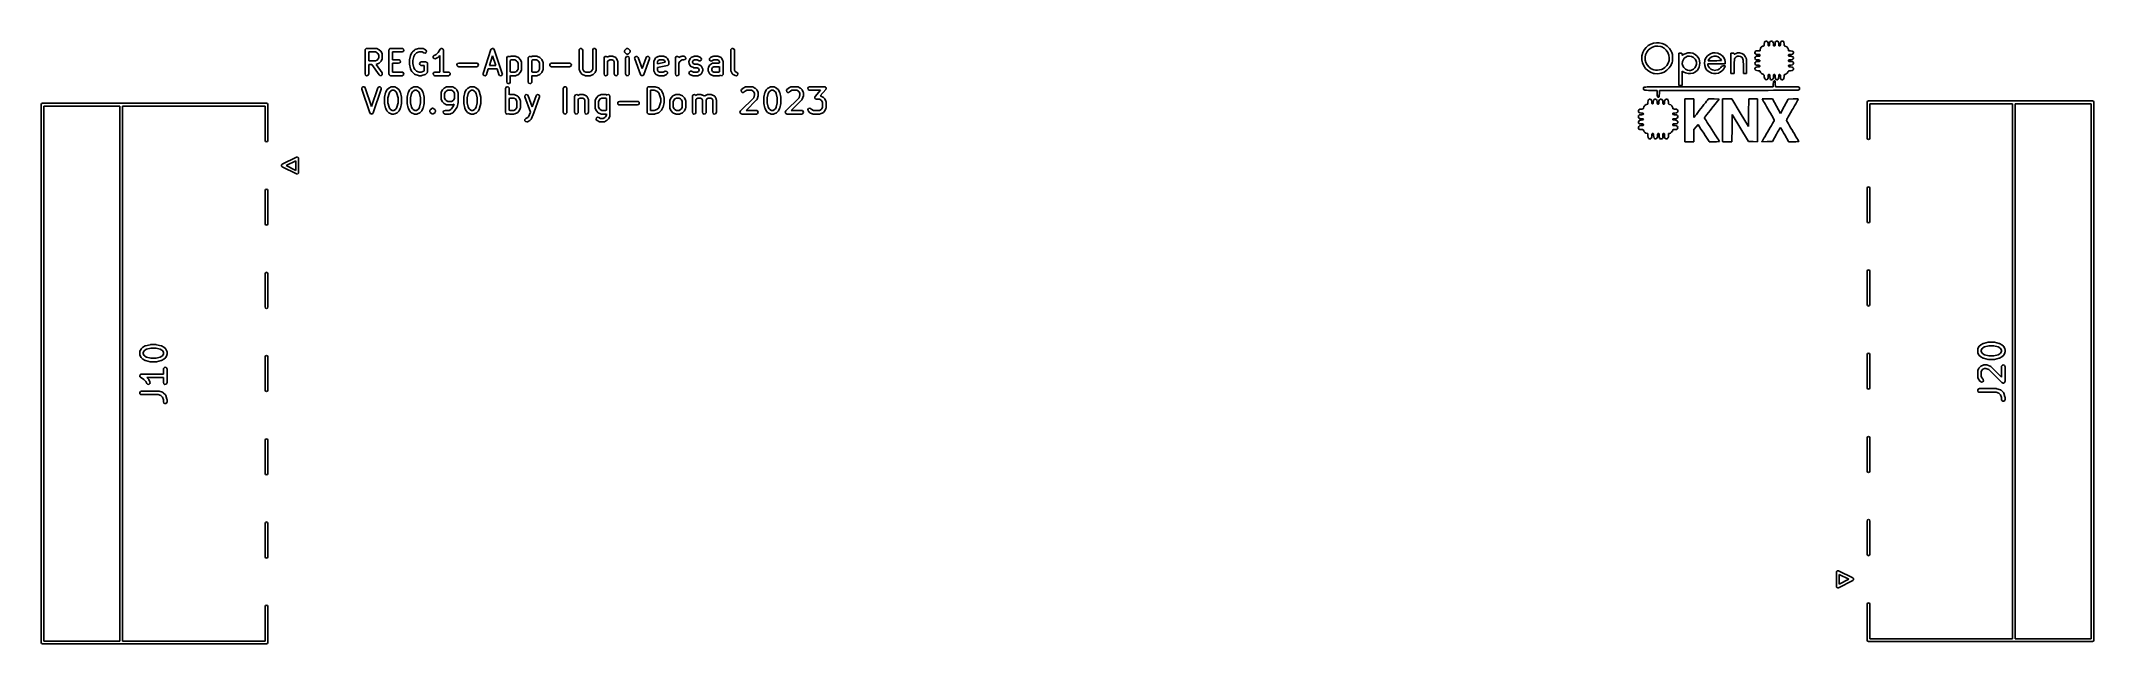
# Model space of a CAD drawing. Extents: x 2.69 to 6.09, y -4.67 to -3.68.
import ezdxf

# ---------------------------------------------------------------- set-up
doc = ezdxf.new("R2010")
doc.units = 0
doc.header["$MEASUREMENT"] = 0
doc.layers.add('BLACK', color=7, linetype='CONTINUOUS')

msp = doc.modelspace()

# ---------------------------------------------------------------- linework, layer by layer
at = {"layer": 'BLACK', "linetype": 'CONTINUOUS'}
for p, q in [((3.22684, -3.69094), (3.22691, -3.69055)), ((3.22684, -3.73031), (3.22684, -3.69094)), ((3.22689, -3.69042), (3.22695, -3.69031)), ((3.22691, -3.69055), (3.22689, -3.69042)), ((3.22695, -3.69031), (3.22702, -3.68993)), ((3.22702, -3.68993), (3.22751, -3.68934)), ((3.22751, -3.68934), (3.2279, -3.68868)), ((3.2279, -3.68868), (3.22815, -3.68858)), ((3.22815, -3.68858), (3.22832, -3.68838)), ((3.22832, -3.68838), (3.22907, -3.68825)), ((3.22907, -3.68825), (3.22979, -3.68798)), ((3.22979, -3.68798), (3.24479, -3.68798)), ((3.2441, -3.69389), (3.23275, -3.69389)), ((3.23275, -3.69389), (3.23275, -3.70861)), ((3.24679, -3.69524), (3.2441, -3.69389)), ((3.24479, -3.68798), (3.2458, -3.68816)), ((3.2458, -3.68816), (3.24594, -3.68828)), ((3.24594, -3.68828), (3.24611, -3.6883)), ((3.24611, -3.6883), (3.24986, -3.69017)), ((3.24799, -3.69644), (3.24679, -3.69524)), ((3.24934, -3.69913), (3.24799, -3.69644)), ((3.24799, -3.70606), (3.24934, -3.70336)), ((3.24934, -3.70336), (3.24934, -3.69913)), ((3.24986, -3.69017), (3.25057, -3.6907)), ((3.25057, -3.6907), (3.25063, -3.69072)), ((3.25063, -3.69072), (3.2525, -3.6926)), ((3.2525, -3.6926), (3.25301, -3.69332)), ((3.25301, -3.69332), (3.25306, -3.69337)), ((3.25306, -3.69337), (3.25493, -3.69712)), ((3.25493, -3.69712), (3.25522, -3.6981)), ((3.25507, -3.70507), (3.25495, -3.70521)), ((3.25524, -3.70406), (3.25507, -3.70507)), ((3.25522, -3.6981), (3.25518, -3.69827)), ((3.25518, -3.69827), (3.25524, -3.69844)), ((3.25524, -3.69844), (3.25524, -3.70406)), ((3.26621, -3.69094), (3.26628, -3.69055)), ((3.26621, -3.73031), (3.26621, -3.69094)), ((3.26626, -3.69042), (3.26632, -3.69031)), ((3.26628, -3.69055), (3.26626, -3.69042)), ((3.26632, -3.69031), (3.26639, -3.68993)), ((3.26639, -3.68993), (3.26688, -3.68934)), ((3.26688, -3.68934), (3.26727, -3.68868)), ((3.26727, -3.68868), (3.26752, -3.68858)), ((3.26752, -3.68858), (3.26769, -3.68838)), ((3.26769, -3.68838), (3.26844, -3.68825)), ((3.26844, -3.68825), (3.26916, -3.68798)), ((3.26916, -3.68798), (3.28791, -3.68798)), ((3.28791, -3.69389), (3.27212, -3.69389)), ((3.27212, -3.69389), (3.27212, -3.70673)), ((3.28791, -3.68798), (3.28892, -3.68816)), ((3.28981, -3.6932), (3.28791, -3.69389)), ((3.28892, -3.68816), (3.29047, -3.68946)), ((3.29082, -3.69145), (3.28981, -3.6932)), ((3.29047, -3.68946), (3.29082, -3.69145)), ((3.30005, -3.70709), (3.30192, -3.6996)), ((3.30192, -3.6996), (3.30213, -3.69913)), ((3.30213, -3.69913), (3.30214, -3.69899)), ((3.30214, -3.69899), (3.30402, -3.69524)), ((3.30402, -3.69524), (3.30454, -3.69453)), ((3.30454, -3.69453), (3.30457, -3.69447)), ((3.30457, -3.69447), (3.30832, -3.69072)), ((3.30757, -3.70134), (3.30586, -3.70817)), ((3.30909, -3.69831), (3.30757, -3.70134)), ((3.30832, -3.69072), (3.30916, -3.69014)), ((3.312, -3.69539), (3.30909, -3.69831)), ((3.30916, -3.69014), (3.30934, -3.69012)), ((3.30934, -3.69012), (3.30948, -3.69001)), ((3.30948, -3.69001), (3.3151, -3.68814)), ((3.31651, -3.69389), (3.312, -3.69539)), ((3.3151, -3.68814), (3.31597, -3.68801)), ((3.31597, -3.68801), (3.31603, -3.68798)), ((3.31603, -3.68798), (3.32166, -3.68798)), ((3.32096, -3.69389), (3.31651, -3.69389)), ((3.32409, -3.69545), (3.32096, -3.69389)), ((3.32166, -3.68798), (3.32267, -3.68816)), ((3.32267, -3.68816), (3.3228, -3.68828)), ((3.3228, -3.68828), (3.32298, -3.6883)), ((3.32298, -3.6883), (3.32673, -3.69017)), ((3.32609, -3.69568), (3.32409, -3.69545)), ((3.32778, -3.69457), (3.32609, -3.69568)), ((3.32673, -3.69017), (3.32755, -3.69078)), ((3.32755, -3.69078), (3.32835, -3.69264)), ((3.32835, -3.69264), (3.32778, -3.69457)), ((3.33945, -3.70303), (3.33957, -3.70101)), ((3.34065, -3.70465), (3.33945, -3.70303)), ((3.33957, -3.70101), (3.34096, -3.69955)), ((3.34262, -3.70512), (3.34065, -3.70465)), ((3.34096, -3.69955), (3.34428, -3.69788)), ((3.3436, -3.70483), (3.34262, -3.70512)), ((3.34735, -3.70295), (3.3436, -3.70483)), ((3.34428, -3.69788), (3.34748, -3.69468)), ((3.34739, -3.70291), (3.34735, -3.70295)), ((3.34812, -3.7024), (3.34739, -3.70291)), ((3.34748, -3.69468), (3.35107, -3.6893)), ((3.35058, -3.69994), (3.34812, -3.7024)), ((3.35058, -3.72736), (3.35058, -3.69994)), ((3.35107, -3.6893), (3.35178, -3.68856)), ((3.35178, -3.68856), (3.35194, -3.68851)), ((3.35194, -3.68851), (3.35205, -3.68838)), ((3.35205, -3.68838), (3.3529, -3.68823)), ((3.3529, -3.68823), (3.35372, -3.68799)), ((3.35372, -3.68799), (3.35387, -3.68806)), ((3.35387, -3.68806), (3.35404, -3.68803)), ((3.35404, -3.68803), (3.35478, -3.68846)), ((3.35478, -3.68846), (3.35557, -3.6888)), ((3.35557, -3.6888), (3.35564, -3.68895)), ((3.35564, -3.68895), (3.35579, -3.68904)), ((3.35579, -3.68904), (3.35608, -3.68985)), ((3.35608, -3.68985), (3.35646, -3.69061)), ((3.35646, -3.69061), (3.35642, -3.69078)), ((3.35642, -3.69078), (3.35648, -3.69094)), ((3.35648, -3.69094), (3.35648, -3.72736)), ((3.42197, -3.72937), (3.43509, -3.69)), ((3.43789, -3.70028), (3.43262, -3.71611)), ((3.43509, -3.69), (3.43558, -3.6891)), ((3.43558, -3.6891), (3.43565, -3.68906)), ((3.43565, -3.68906), (3.43568, -3.68898)), ((3.43568, -3.68898), (3.43651, -3.68853)), ((3.43651, -3.68853), (3.4373, -3.68804)), ((3.4373, -3.68804), (3.43739, -3.68806)), ((3.43739, -3.68806), (3.43746, -3.68802)), ((3.43746, -3.68802), (3.43838, -3.6882)), ((3.44317, -3.71611), (3.43789, -3.70028)), ((3.43838, -3.6882), (3.4393, -3.68834)), ((3.4393, -3.68834), (3.43936, -3.6884)), ((3.43936, -3.6884), (3.43944, -3.68842)), ((3.43944, -3.68842), (3.44002, -3.68915)), ((3.44002, -3.68915), (3.44064, -3.68985)), ((3.44064, -3.68985), (3.44064, -3.68994)), ((3.44064, -3.68994), (3.44069, -3.69)), ((3.44069, -3.69), (3.45382, -3.72937)), ((3.46119, -3.70406), (3.46137, -3.70305)), ((3.46119, -3.74343), (3.46119, -3.70406)), ((3.46137, -3.70305), (3.46266, -3.7015)), ((3.46266, -3.7015), (3.46465, -3.70115)), ((3.46465, -3.70115), (3.46579, -3.70181)), ((3.46579, -3.70181), (3.46657, -3.70142)), ((3.46657, -3.70142), (3.46755, -3.70113)), ((3.46755, -3.70113), (3.46772, -3.70117)), ((3.46772, -3.70117), (3.46789, -3.70111)), ((3.46789, -3.70111), (3.47539, -3.70111)), ((3.47539, -3.70111), (3.4764, -3.70129)), ((3.4764, -3.70129), (3.47653, -3.7014)), ((3.47653, -3.7014), (3.47671, -3.70142)), ((3.47671, -3.70142), (3.48046, -3.70329)), ((3.48046, -3.70329), (3.48117, -3.70382)), ((3.48117, -3.70382), (3.48123, -3.70385)), ((3.48123, -3.70385), (3.4831, -3.70572)), ((3.49681, -3.70406), (3.49699, -3.70305)), ((3.49681, -3.74343), (3.49681, -3.70406)), ((3.49699, -3.70305), (3.49828, -3.7015)), ((3.49828, -3.7015), (3.50027, -3.70115)), ((3.50027, -3.70115), (3.50141, -3.70181)), ((3.50141, -3.70181), (3.50219, -3.70142)), ((3.50219, -3.70142), (3.50317, -3.70113)), ((3.50317, -3.70113), (3.50334, -3.70117)), ((3.50334, -3.70117), (3.50351, -3.70111)), ((3.50351, -3.70111), (3.51101, -3.70111)), ((3.51101, -3.70111), (3.51202, -3.70129)), ((3.51202, -3.70129), (3.51215, -3.7014)), ((3.51215, -3.7014), (3.51233, -3.70142)), ((3.51233, -3.70142), (3.51608, -3.70329)), ((3.51608, -3.70329), (3.51679, -3.70382)), ((3.51679, -3.70382), (3.51685, -3.70385)), ((3.51685, -3.70385), (3.51872, -3.70572)), ((3.58117, -3.69094), (3.58135, -3.68993)), ((3.58117, -3.72281), (3.58117, -3.69094)), ((3.58135, -3.68993), (3.58265, -3.68838)), ((3.58265, -3.68838), (3.58464, -3.68803)), ((3.58464, -3.68803), (3.58639, -3.68904)), ((3.58639, -3.68904), (3.58708, -3.69094)), ((3.58708, -3.69094), (3.58708, -3.72211)), ((3.60367, -3.69094), (3.60385, -3.68993)), ((3.60367, -3.72211), (3.60367, -3.69094)), ((3.60385, -3.68993), (3.60515, -3.68838)), ((3.60515, -3.68838), (3.60714, -3.68803)), ((3.60714, -3.68803), (3.60888, -3.68904)), ((3.60888, -3.68904), (3.60958, -3.69094)), ((3.60958, -3.69094), (3.60958, -3.72281)), ((3.62242, -3.70406), (3.6226, -3.70305)), ((3.62242, -3.73031), (3.62242, -3.70406)), ((3.6226, -3.70305), (3.62389, -3.7015)), ((3.62389, -3.7015), (3.62588, -3.70115)), ((3.62588, -3.70115), (3.62763, -3.70216)), ((3.62763, -3.70216), (3.62772, -3.7024)), ((3.62772, -3.7024), (3.62967, -3.70142)), ((3.62967, -3.70142), (3.63066, -3.70113)), ((3.63066, -3.70113), (3.63083, -3.70117)), ((3.63083, -3.70117), (3.63099, -3.70111)), ((3.63099, -3.70111), (3.63662, -3.70111)), ((3.63662, -3.70111), (3.63763, -3.70129)), ((3.63763, -3.70129), (3.63776, -3.7014)), ((3.63776, -3.7014), (3.63794, -3.70142)), ((3.63794, -3.70142), (3.64169, -3.70329)), ((3.64169, -3.70329), (3.64251, -3.70391)), ((3.64251, -3.70391), (3.64269, -3.70431)), ((3.64269, -3.70431), (3.64301, -3.70462)), ((3.64301, -3.70462), (3.64488, -3.70836)), ((3.65617, -3.69256), (3.65629, -3.69231)), ((3.65637, -3.6933), (3.65617, -3.69256)), ((3.65626, -3.69205), (3.6567, -3.69142)), ((3.65629, -3.69231), (3.65626, -3.69205)), ((3.65644, -3.69406), (3.65637, -3.6933)), ((3.65666, -3.69438), (3.65644, -3.69406)), ((3.6567, -3.69451), (3.65666, -3.69438)), ((3.6567, -3.69142), (3.65703, -3.69072)), ((3.6568, -3.69458), (3.6567, -3.69451)), ((3.65703, -3.6949), (3.6568, -3.69458)), ((3.65703, -3.69072), (3.6589, -3.68885)), ((3.6589, -3.69678), (3.65703, -3.6949)), ((3.65804, -3.70406), (3.65822, -3.70305)), ((3.65804, -3.73031), (3.65804, -3.70406)), ((3.65822, -3.70305), (3.65951, -3.7015)), ((3.6589, -3.68885), (3.65922, -3.68863)), ((3.6596, -3.6971), (3.6589, -3.69678)), ((3.65922, -3.68863), (3.6593, -3.68852)), ((3.6593, -3.68852), (3.65942, -3.68849)), ((3.65942, -3.68849), (3.65943, -3.68848)), ((3.65943, -3.68848), (3.65951, -3.68838)), ((3.65951, -3.68838), (3.65959, -3.68837)), ((3.65951, -3.7015), (3.6615, -3.70115)), ((3.65959, -3.68837), (3.65974, -3.68826)), ((3.66023, -3.69754), (3.6596, -3.6971)), ((3.65974, -3.68826), (3.66051, -3.68819)), ((3.66036, -3.69753), (3.66023, -3.69754)), ((3.66048, -3.6976), (3.66036, -3.69753)), ((3.66061, -3.69757), (3.66048, -3.6976)), ((3.66051, -3.68819), (3.66125, -3.688)), ((3.66073, -3.69763), (3.66061, -3.69757)), ((3.66147, -3.69743), (3.66073, -3.69763)), ((3.66125, -3.688), (3.66137, -3.68805)), ((3.66137, -3.68805), (3.6615, -3.68803)), ((3.66224, -3.69736), (3.66147, -3.69743)), ((3.6615, -3.68803), (3.66162, -3.6881)), ((3.6615, -3.70115), (3.66325, -3.70216)), ((3.66162, -3.6881), (3.66175, -3.68809)), ((3.66175, -3.68809), (3.66238, -3.68853)), ((3.66239, -3.69726), (3.66224, -3.69736)), ((3.66238, -3.68853), (3.66308, -3.68885)), ((3.66247, -3.69724), (3.66239, -3.69726)), ((3.66255, -3.69714), (3.66247, -3.69724)), ((3.66256, -3.69714), (3.66255, -3.69714)), ((3.66268, -3.69711), (3.66256, -3.69714)), ((3.66276, -3.697), (3.66268, -3.69711)), ((3.66308, -3.69678), (3.66276, -3.697)), ((3.66308, -3.68885), (3.66495, -3.69072)), ((3.66495, -3.6949), (3.66308, -3.69678)), ((3.66325, -3.70216), (3.66394, -3.70406)), ((3.66394, -3.70406), (3.66394, -3.73031)), ((3.66495, -3.69072), (3.66518, -3.69104)), ((3.66528, -3.69421), (3.66495, -3.6949)), ((3.66518, -3.69104), (3.66528, -3.69112)), ((3.66528, -3.69112), (3.66532, -3.69125)), ((3.66572, -3.69358), (3.66528, -3.69421)), ((3.66532, -3.69125), (3.66554, -3.69156)), ((3.66554, -3.69156), (3.66561, -3.69233)), ((3.66561, -3.69233), (3.66581, -3.69307)), ((3.66581, -3.69307), (3.66569, -3.69331)), ((3.66569, -3.69331), (3.66572, -3.69358)), ((3.67304, -3.70404), (3.67374, -3.70215)), ((3.67321, -3.70505), (3.67304, -3.70404)), ((3.68258, -3.7313), (3.67321, -3.70505)), ((3.67374, -3.70215), (3.67549, -3.70115)), ((3.67549, -3.70115), (3.67748, -3.70151)), ((3.67748, -3.70151), (3.67877, -3.70307)), ((3.67877, -3.70307), (3.68536, -3.72153)), ((3.68536, -3.72153), (3.69196, -3.70307)), ((3.69752, -3.70505), (3.68814, -3.7313)), ((3.69196, -3.70307), (3.69246, -3.70218)), ((3.69246, -3.70218), (3.69421, -3.70116)), ((3.69421, -3.70116), (3.6962, -3.7015)), ((3.6962, -3.7015), (3.6975, -3.70303)), ((3.6975, -3.70303), (3.69752, -3.70505)), ((3.70522, -3.70836), (3.70709, -3.70462)), ((3.70709, -3.70462), (3.7077, -3.70379)), ((3.7077, -3.70379), (3.70811, -3.70362)), ((3.70811, -3.70362), (3.70841, -3.70329)), ((3.70841, -3.70329), (3.71216, -3.70142)), ((3.71216, -3.70142), (3.71315, -3.70113)), ((3.71315, -3.70113), (3.71332, -3.70117)), ((3.71332, -3.70117), (3.71348, -3.70111)), ((3.71348, -3.70111), (3.72098, -3.70111)), ((3.72098, -3.70111), (3.72199, -3.70129)), ((3.72199, -3.70129), (3.72213, -3.7014)), ((3.72213, -3.7014), (3.7223, -3.70142)), ((3.7223, -3.70142), (3.72605, -3.70329)), ((3.72605, -3.70329), (3.72688, -3.70391)), ((3.72688, -3.70391), (3.72705, -3.70431)), ((3.72705, -3.70431), (3.72737, -3.70462)), ((3.72737, -3.70462), (3.72925, -3.70836)), ((3.74053, -3.70406), (3.74071, -3.70305)), ((3.74053, -3.73031), (3.74053, -3.70406)), ((3.74071, -3.70305), (3.742, -3.7015)), ((3.742, -3.7015), (3.74399, -3.70115)), ((3.74399, -3.70115), (3.74574, -3.70216)), ((3.74574, -3.70216), (3.74612, -3.70319)), ((3.74612, -3.70319), (3.74966, -3.70142)), ((3.74966, -3.70142), (3.75064, -3.70113)), ((3.75064, -3.70113), (3.75081, -3.70117)), ((3.75081, -3.70117), (3.75098, -3.70111)), ((3.75098, -3.70111), (3.75473, -3.70111)), ((3.75473, -3.70111), (3.75574, -3.70129)), ((3.75574, -3.70129), (3.75729, -3.70258)), ((3.75764, -3.70457), (3.75663, -3.70632)), ((3.75729, -3.70258), (3.75764, -3.70457)), ((3.76334, -3.70836), (3.76521, -3.70462)), ((3.76521, -3.70462), (3.76582, -3.70379)), ((3.76582, -3.70379), (3.76623, -3.70362)), ((3.76623, -3.70362), (3.76653, -3.70329)), ((3.76653, -3.70329), (3.77028, -3.70142)), ((3.77028, -3.70142), (3.77126, -3.70113)), ((3.77126, -3.70113), (3.77144, -3.70117)), ((3.77144, -3.70117), (3.7716, -3.70111)), ((3.7716, -3.70111), (3.77723, -3.70111)), ((3.77723, -3.70111), (3.77824, -3.70129)), ((3.77824, -3.70129), (3.77837, -3.7014)), ((3.77837, -3.7014), (3.77855, -3.70142)), ((3.77855, -3.70142), (3.7823, -3.70329)), ((3.7823, -3.70329), (3.78312, -3.70391)), ((3.78312, -3.70391), (3.78392, -3.70576)), ((3.79689, -3.70678), (3.79701, -3.70476)), ((3.79701, -3.70476), (3.7984, -3.70329)), ((3.7984, -3.70329), (3.80215, -3.70142)), ((3.80215, -3.70142), (3.80314, -3.70113)), ((3.80314, -3.70113), (3.80331, -3.70117)), ((3.80331, -3.70117), (3.80347, -3.70111)), ((3.80347, -3.70111), (3.81097, -3.70111)), ((3.81097, -3.70111), (3.81198, -3.70129)), ((3.81198, -3.70129), (3.81212, -3.7014)), ((3.81212, -3.7014), (3.81229, -3.70142)), ((3.81229, -3.70142), (3.81604, -3.70329)), ((3.81604, -3.70329), (3.81687, -3.70391)), ((3.81687, -3.70391), (3.81704, -3.70431)), ((3.81704, -3.70431), (3.81736, -3.70462)), ((3.81736, -3.70462), (3.81924, -3.70836)), ((3.83239, -3.69094), (3.83257, -3.68993)), ((3.83239, -3.72468), (3.83239, -3.69094)), ((3.83257, -3.68993), (3.83387, -3.68838)), ((3.83387, -3.68838), (3.83586, -3.68803)), ((3.83586, -3.68803), (3.83761, -3.68904)), ((3.83761, -3.68904), (3.8383, -3.69094)), ((3.8383, -3.69094), (3.8383, -3.72399)), ((5.34051, -3.7019), (5.34074, -3.70022)), ((5.34051, -3.70191), (5.34051, -3.7019)), ((5.34051, -3.70193), (5.34051, -3.70191)), ((5.34052, -3.70268), (5.34051, -3.70193)), ((5.3406, -3.70706), (5.34052, -3.70268)), ((5.34074, -3.70019), (5.34223, -3.69485)), ((5.34074, -3.70021), (5.34074, -3.70019)), ((5.34074, -3.70022), (5.34074, -3.70021)), ((5.34223, -3.69485), (5.34224, -3.69484)), ((5.34224, -3.69482), (5.34461, -3.69019)), ((5.34224, -3.69484), (5.34224, -3.69482)), ((5.34461, -3.69019), (5.34462, -3.69018)), ((5.34462, -3.69018), (5.34463, -3.69016)), ((5.34463, -3.69016), (5.34773, -3.68628)), ((5.34705, -3.69837), (5.34622, -3.70269)), ((5.34622, -3.70269), (5.34641, -3.70724)), ((5.3488, -3.69441), (5.34705, -3.69837)), ((5.34773, -3.68628), (5.34775, -3.68627)), ((5.34775, -3.68627), (5.34776, -3.68625)), ((5.34776, -3.68625), (5.35146, -3.68313)), ((5.35134, -3.69092), (5.3488, -3.69441)), ((5.35457, -3.68803), (5.35134, -3.69092)), ((5.35146, -3.68313), (5.35148, -3.68312)), ((5.35148, -3.68312), (5.35149, -3.68311)), ((5.35149, -3.68311), (5.35566, -3.68077)), ((5.35837, -3.68587), (5.35457, -3.68803)), ((5.35566, -3.68077), (5.35568, -3.68077)), ((5.35568, -3.68077), (5.3557, -3.68076)), ((5.3557, -3.68076), (5.36019, -3.67922)), ((5.36262, -3.68455), (5.35837, -3.68587)), ((5.36019, -3.67922), (5.36021, -3.67922)), ((5.36021, -3.67922), (5.36022, -3.67921)), ((5.36022, -3.67921), (5.3649, -3.67851)), ((5.36722, -3.68419), (5.36262, -3.68455)), ((5.3649, -3.67851), (5.36492, -3.67851)), ((5.36492, -3.67851), (5.36493, -3.6785)), ((5.36493, -3.6785), (5.36966, -3.67865)), ((5.37204, -3.68493), (5.36722, -3.68419)), ((5.36966, -3.67865), (5.36967, -3.67865)), ((5.36967, -3.67865), (5.36969, -3.67865)), ((5.36969, -3.67865), (5.37432, -3.67966)), ((5.37404, -3.68562), (5.37204, -3.68493)), ((5.37781, -3.68783), (5.37404, -3.68562)), ((5.37432, -3.67966), (5.37434, -3.67967)), ((5.37434, -3.67967), (5.37436, -3.67967)), ((5.37436, -3.67967), (5.37876, -3.68158)), ((5.38112, -3.69095), (5.37781, -3.68783)), ((5.37876, -3.68158), (5.37877, -3.68159)), ((5.37877, -3.68159), (5.37879, -3.6816)), ((5.37879, -3.6816), (5.38282, -3.68441)), ((5.38378, -3.69477), (5.38112, -3.69095)), ((5.38282, -3.68441), (5.38283, -3.68443)), ((5.38283, -3.68443), (5.38285, -3.68444)), ((5.38285, -3.68444), (5.38637, -3.68819)), ((5.38558, -3.69908), (5.38378, -3.69477)), ((5.38627, -3.70338), (5.38558, -3.69908)), ((5.38588, -3.7079), (5.38627, -3.70338)), ((5.38637, -3.68819), (5.38637, -3.68821)), ((5.38637, -3.68821), (5.38639, -3.68822)), ((5.38639, -3.68822), (5.38913, -3.69265)), ((5.38913, -3.69265), (5.38913, -3.69266)), ((5.38913, -3.69266), (5.38914, -3.69267)), ((5.38914, -3.69267), (5.39019, -3.69487)), ((5.39019, -3.69487), (5.39019, -3.69488)), ((5.39019, -3.69488), (5.3902, -3.69488)), ((5.3902, -3.69488), (5.39088, -3.6966)), ((5.39088, -3.6966), (5.39088, -3.69661)), ((5.39088, -3.69661), (5.39089, -3.69663)), ((5.39089, -3.69663), (5.39128, -3.69826)), ((5.39128, -3.69826), (5.39128, -3.69827)), ((5.39128, -3.69827), (5.39128, -3.69829)), ((5.39128, -3.69829), (5.39146, -3.70023)), ((5.39146, -3.70023), (5.39146, -3.70023)), ((5.39146, -3.70023), (5.39146, -3.70024)), ((5.39146, -3.70024), (5.39151, -3.70289)), ((5.39151, -3.70415), (5.39149, -3.70717)), ((5.39151, -3.70289), (5.39151, -3.70289)), ((5.39151, -3.70289), (5.39151, -3.70289)), ((5.39151, -3.70289), (5.39151, -3.70415)), ((5.39151, -3.70415), (5.39151, -3.70415)), ((5.39151, -3.70415), (5.39151, -3.70415)), ((5.40206, -3.69603), (5.40211, -3.69589)), ((5.40206, -3.71328), (5.40206, -3.69603)), ((5.40211, -3.69589), (5.40225, -3.69583)), ((5.40225, -3.69583), (5.40475, -3.69583)), ((5.40475, -3.69583), (5.40476, -3.69583)), ((5.40476, -3.69583), (5.40476, -3.69583)), ((5.40476, -3.69583), (5.40637, -3.69591)), ((5.40637, -3.69591), (5.40641, -3.69593)), ((5.40641, -3.69593), (5.40645, -3.69593)), ((5.40645, -3.69593), (5.40717, -3.69633)), ((5.40717, -3.69633), (5.40717, -3.69634)), ((5.40717, -3.69634), (5.40718, -3.69634)), ((5.40718, -3.69634), (5.40722, -3.6964)), ((5.40722, -3.6964), (5.40726, -3.69645)), ((5.40726, -3.69645), (5.40726, -3.69646)), ((5.40726, -3.69646), (5.40726, -3.69647)), ((5.40726, -3.69647), (5.40744, -3.69747)), ((5.40744, -3.69747), (5.40744, -3.69748)), ((5.40744, -3.69748), (5.40745, -3.6975)), ((5.40745, -3.6975), (5.40745, -3.69789)), ((5.40745, -3.69789), (5.40767, -3.69922)), ((5.40767, -3.69922), (5.40807, -3.69952)), ((5.40807, -3.69952), (5.40872, -3.69895)), ((5.40872, -3.69895), (5.40873, -3.69894)), ((5.40872, -3.69895), (5.40872, -3.69895)), ((5.40873, -3.69894), (5.4095, -3.69831)), ((5.41098, -3.70437), (5.40897, -3.70732)), ((5.4095, -3.69831), (5.40952, -3.6983)), ((5.40952, -3.6983), (5.40953, -3.69829)), ((5.40953, -3.69829), (5.41106, -3.6974)), ((5.4136, -3.70226), (5.41098, -3.70437)), ((5.41106, -3.6974), (5.41107, -3.6974)), ((5.41107, -3.69739), (5.4124, -3.69673)), ((5.41107, -3.6974), (5.41107, -3.69739)), ((5.4124, -3.69673), (5.41242, -3.69673)), ((5.41242, -3.69673), (5.41243, -3.69672)), ((5.41243, -3.69672), (5.4167, -3.69537)), ((5.41665, -3.70103), (5.4136, -3.70226)), ((5.41993, -3.70072), (5.41665, -3.70103)), ((5.4167, -3.69537), (5.41672, -3.69537)), ((5.41672, -3.69537), (5.41675, -3.69536)), ((5.41675, -3.69536), (5.42106, -3.69517)), ((5.42324, -3.70136), (5.41993, -3.70072)), ((5.42106, -3.69517), (5.42108, -3.69518)), ((5.42108, -3.69518), (5.42111, -3.69518)), ((5.42111, -3.69518), (5.42527, -3.69607)), ((5.42639, -3.70299), (5.42324, -3.70136)), ((5.42527, -3.69607), (5.42529, -3.69608)), ((5.42529, -3.69608), (5.42531, -3.69609)), ((5.42531, -3.69609), (5.42914, -3.69799)), ((5.42918, -3.70566), (5.42639, -3.70299)), ((5.42914, -3.69799), (5.42915, -3.69801)), ((5.42915, -3.69801), (5.42918, -3.69802)), ((5.42918, -3.69802), (5.43248, -3.70086)), ((5.43248, -3.70086), (5.43249, -3.70088)), ((5.43249, -3.70088), (5.43251, -3.7009)), ((5.43251, -3.7009), (5.43511, -3.7046)), ((5.43511, -3.7046), (5.43511, -3.70462)), ((5.43511, -3.70462), (5.43513, -3.70463)), ((5.43513, -3.70463), (5.43571, -3.70583)), ((5.44516, -3.70768), (5.44682, -3.70357)), ((5.44682, -3.70357), (5.44684, -3.70355)), ((5.44684, -3.70355), (5.44685, -3.70352)), ((5.44685, -3.70352), (5.44956, -3.70006)), ((5.44956, -3.70006), (5.44958, -3.70005)), ((5.44958, -3.70005), (5.4496, -3.70003)), ((5.4496, -3.70003), (5.45332, -3.6973)), ((5.454, -3.70362), (5.45171, -3.70636)), ((5.45332, -3.6973), (5.45333, -3.69729)), ((5.45333, -3.69729), (5.45334, -3.69728)), ((5.45334, -3.69728), (5.45419, -3.69683)), ((5.45694, -3.70175), (5.454, -3.70362)), ((5.45419, -3.69683), (5.4542, -3.69683)), ((5.4542, -3.69683), (5.45422, -3.69682)), ((5.45422, -3.69682), (5.4582, -3.69546)), ((5.4603, -3.70081), (5.45694, -3.70175)), ((5.4582, -3.69546), (5.45823, -3.69546)), ((5.45823, -3.69546), (5.45825, -3.69545)), ((5.45825, -3.69545), (5.46234, -3.69516)), ((5.46381, -3.70087), (5.4603, -3.70081)), ((5.46234, -3.69516), (5.46236, -3.69517)), ((5.46236, -3.69517), (5.46238, -3.69516)), ((5.46238, -3.69516), (5.46639, -3.69584)), ((5.46723, -3.70204), (5.46381, -3.70087)), ((5.46639, -3.69584), (5.46641, -3.69585)), ((5.46641, -3.69585), (5.46643, -3.69585)), ((5.46643, -3.69585), (5.47017, -3.69739)), ((5.46758, -3.70224), (5.46723, -3.70204)), ((5.46938, -3.70356), (5.46758, -3.70224)), ((5.47103, -3.70519), (5.46938, -3.70356)), ((5.47017, -3.69739), (5.47019, -3.6974)), ((5.47019, -3.6974), (5.47021, -3.69741)), ((5.47021, -3.69741), (5.47349, -3.69971)), ((5.47349, -3.69971), (5.47351, -3.69973)), ((5.47351, -3.69973), (5.47353, -3.69974)), ((5.47353, -3.69974), (5.47618, -3.7027)), ((5.47618, -3.7027), (5.47619, -3.70272)), ((5.47619, -3.70272), (5.47621, -3.70274)), ((5.47621, -3.70274), (5.47804, -3.70626)), ((5.48831, -3.69603), (5.48836, -3.69589)), ((5.48831, -3.72915), (5.48831, -3.69603)), ((5.48836, -3.69589), (5.4885, -3.69583)), ((5.4885, -3.69583), (5.491, -3.69583)), ((5.491, -3.69583), (5.49101, -3.69583)), ((5.49101, -3.69583), (5.49102, -3.69583)), ((5.49102, -3.69583), (5.49273, -3.69597)), ((5.49273, -3.69597), (5.49277, -3.696)), ((5.49277, -3.696), (5.49282, -3.69601)), ((5.49282, -3.69601), (5.49355, -3.69649)), ((5.49355, -3.69649), (5.49355, -3.69649)), ((5.49355, -3.69649), (5.49355, -3.69649)), ((5.49355, -3.69649), (5.49358, -3.69655)), ((5.49358, -3.69655), (5.49363, -3.69662)), ((5.49363, -3.69662), (5.49363, -3.69662)), ((5.49363, -3.69662), (5.49363, -3.69662)), ((5.49363, -3.69662), (5.4937, -3.69697)), ((5.4937, -3.69697), (5.49388, -3.69756)), ((5.49388, -3.69756), (5.49393, -3.69757)), ((5.49393, -3.69757), (5.49682, -3.69622)), ((5.49495, -3.70438), (5.4944, -3.70593)), ((5.49571, -3.70317), (5.49495, -3.70438)), ((5.49674, -3.70211), (5.49571, -3.70317)), ((5.49719, -3.70178), (5.49674, -3.70211)), ((5.49682, -3.69622), (5.49683, -3.69622)), ((5.49683, -3.69622), (5.49684, -3.69621)), ((5.49684, -3.69621), (5.49922, -3.69549)), ((5.49928, -3.701), (5.49719, -3.70178)), ((5.49922, -3.69549), (5.49924, -3.69549)), ((5.49924, -3.69549), (5.49926, -3.69548)), ((5.49926, -3.69548), (5.50153, -3.69529)), ((5.50181, -3.70085), (5.49928, -3.701)), ((5.50153, -3.69529), (5.50155, -3.69529)), ((5.50155, -3.69529), (5.50156, -3.69529)), ((5.50156, -3.69529), (5.50268, -3.69535)), ((5.50425, -3.70132), (5.50181, -3.70085)), ((5.50268, -3.69535), (5.50269, -3.69535)), ((5.50269, -3.69535), (5.50271, -3.69535)), ((5.50271, -3.69535), (5.50646, -3.69621)), ((5.50615, -3.70239), (5.50425, -3.70132)), ((5.50667, -3.70293), (5.50615, -3.70239)), ((5.50646, -3.69621), (5.50649, -3.69623)), ((5.50649, -3.69623), (5.50652, -3.69624)), ((5.50652, -3.69624), (5.5096, -3.69815)), ((5.50748, -3.70409), (5.50667, -3.70293)), ((5.50808, -3.70559), (5.50748, -3.70409)), ((5.5096, -3.69815), (5.50962, -3.69818)), ((5.50962, -3.69818), (5.50964, -3.6982)), ((5.50964, -3.6982), (5.51206, -3.70117)), ((5.51206, -3.70117), (5.51207, -3.70119)), ((5.51207, -3.70119), (5.51208, -3.7012)), ((5.51208, -3.7012), (5.51266, -3.70226)), ((5.51266, -3.70226), (5.51266, -3.70227)), ((5.51266, -3.70227), (5.51267, -3.70227)), ((5.51267, -3.70227), (5.51324, -3.70347)), ((5.51324, -3.70347), (5.51324, -3.70348)), ((5.51324, -3.70348), (5.51325, -3.70349)), ((5.51325, -3.70349), (5.51367, -3.70458)), ((5.51367, -3.70458), (5.51367, -3.7046)), ((5.51367, -3.7046), (5.51368, -3.70461)), ((5.51368, -3.70461), (5.51397, -3.70582)), ((5.52795, -3.70408), (5.52796, -3.70402)), ((5.52827, -3.70538), (5.52795, -3.70408)), ((5.52796, -3.70396), (5.52857, -3.70253)), ((5.52796, -3.70402), (5.52796, -3.70396)), ((5.52802, -3.69559), (5.52836, -3.69369)), ((5.52803, -3.69565), (5.52802, -3.69559)), ((5.52804, -3.69571), (5.52803, -3.69565)), ((5.52868, -3.697), (5.52804, -3.69571)), ((5.52836, -3.69369), (5.52837, -3.69368)), ((5.52837, -3.69366), (5.52838, -3.69362)), ((5.52837, -3.69368), (5.52837, -3.69366)), ((5.52838, -3.69362), (5.52839, -3.69361)), ((5.52839, -3.69359), (5.52883, -3.6928)), ((5.52839, -3.69361), (5.52839, -3.69359)), ((5.52857, -3.70253), (5.52858, -3.70252)), ((5.52858, -3.7025), (5.52862, -3.70244)), ((5.52858, -3.70252), (5.52858, -3.7025)), ((5.52862, -3.70244), (5.52863, -3.70243)), ((5.52863, -3.70243), (5.52864, -3.70242)), ((5.52864, -3.70242), (5.52941, -3.70152)), ((5.52873, -3.69705), (5.52868, -3.697)), ((5.52878, -3.69709), (5.52873, -3.69705)), ((5.53047, -3.69783), (5.52878, -3.69709)), ((5.52883, -3.6928), (5.52887, -3.69276)), ((5.52887, -3.69276), (5.52891, -3.69272)), ((5.52891, -3.69272), (5.52969, -3.6923)), ((5.52941, -3.70152), (5.52945, -3.7015)), ((5.52945, -3.7015), (5.52948, -3.70147)), ((5.52948, -3.70147), (5.53055, -3.70101)), ((5.52969, -3.6923), (5.52973, -3.69229)), ((5.52973, -3.69229), (5.52976, -3.69227)), ((5.52976, -3.69227), (5.53123, -3.69211)), ((5.5305, -3.69783), (5.53047, -3.69783)), ((5.53053, -3.69785), (5.5305, -3.69783)), ((5.53333, -3.69809), (5.53053, -3.69785)), ((5.53055, -3.70101), (5.53058, -3.70101)), ((5.53058, -3.70101), (5.53061, -3.70099)), ((5.53061, -3.70099), (5.53237, -3.70084)), ((5.53123, -3.69211), (5.53124, -3.69211)), ((5.53124, -3.69211), (5.53125, -3.69211)), ((5.53125, -3.69211), (5.53286, -3.69208)), ((5.53237, -3.70084), (5.53238, -3.70084)), ((5.53238, -3.70084), (5.5332, -3.70083)), ((5.53238, -3.70084), (5.53238, -3.70084)), ((5.53286, -3.69208), (5.53286, -3.69208)), ((5.53286, -3.69208), (5.53286, -3.69208)), ((5.53286, -3.69208), (5.53643, -3.69208)), ((5.5332, -3.70083), (5.53515, -3.70079)), ((5.53334, -3.69809), (5.53333, -3.69809)), ((5.53482, -3.69811), (5.53334, -3.69809)), ((5.53334, -3.69809), (5.53334, -3.69809)), ((5.53595, -3.69828), (5.53482, -3.69811)), ((5.53515, -3.70079), (5.53607, -3.70059)), ((5.53635, -3.69865), (5.53595, -3.69828)), ((5.53607, -3.70059), (5.53638, -3.70017)), ((5.53643, -3.69947), (5.53635, -3.69865)), ((5.53638, -3.70017), (5.53643, -3.69947)), ((5.53643, -3.69018), (5.53644, -3.69016)), ((5.53643, -3.69208), (5.53643, -3.69018)), ((5.53644, -3.69013), (5.53701, -3.68784)), ((5.53644, -3.69016), (5.53644, -3.69013)), ((5.53701, -3.68784), (5.53703, -3.68781)), ((5.53703, -3.68781), (5.53704, -3.68777)), ((5.53704, -3.68777), (5.53855, -3.68579)), ((5.53855, -3.68579), (5.53858, -3.68577)), ((5.53858, -3.68577), (5.5386, -3.68574)), ((5.5386, -3.68574), (5.54072, -3.68443)), ((5.54072, -3.68443), (5.54075, -3.68443)), ((5.54075, -3.68443), (5.54077, -3.68441)), ((5.54077, -3.68441), (5.54156, -3.68419)), ((5.54156, -3.68419), (5.54264, -3.68388)), ((5.54156, -3.68419), (5.54156, -3.68419)), ((5.54156, -3.68419), (5.54156, -3.68419)), ((5.54264, -3.68388), (5.54312, -3.68336)), ((5.54312, -3.68336), (5.54329, -3.68216)), ((5.54329, -3.68216), (5.54331, -3.68099)), ((5.54331, -3.68097), (5.54364, -3.67831)), ((5.54331, -3.68098), (5.54331, -3.68097)), ((5.54331, -3.68099), (5.54331, -3.68098)), ((5.54364, -3.67831), (5.54366, -3.67827)), ((5.54366, -3.67827), (5.54367, -3.67823)), ((5.54367, -3.67823), (5.54469, -3.67659)), ((5.54469, -3.67659), (5.54474, -3.67655)), ((5.54474, -3.67655), (5.54479, -3.67651)), ((5.54479, -3.67651), (5.54652, -3.67586)), ((5.54652, -3.67586), (5.54655, -3.67586)), ((5.54655, -3.67586), (5.54658, -3.67585)), ((5.54658, -3.67585), (5.54696, -3.67583)), ((5.54696, -3.67583), (5.54699, -3.67584)), ((5.54699, -3.67584), (5.54703, -3.67584)), ((5.54703, -3.67584), (5.54852, -3.67633)), ((5.54852, -3.67633), (5.54857, -3.67638)), ((5.54857, -3.67638), (5.54862, -3.67642)), ((5.54862, -3.67642), (5.54954, -3.67794)), ((5.54954, -3.67794), (5.54955, -3.67798)), ((5.54955, -3.67798), (5.54957, -3.67801)), ((5.54957, -3.67801), (5.54994, -3.6806)), ((5.54994, -3.6806), (5.54993, -3.68061)), ((5.54993, -3.68061), (5.54994, -3.68063)), ((5.54994, -3.68063), (5.54995, -3.68129)), ((5.54995, -3.68129), (5.55003, -3.68303)), ((5.55003, -3.68303), (5.55031, -3.68376)), ((5.55031, -3.68376), (5.55092, -3.68396)), ((5.55092, -3.68396), (5.55098, -3.68396)), ((5.55098, -3.68396), (5.55163, -3.68381)), ((5.55163, -3.68381), (5.55194, -3.68322)), ((5.55194, -3.68322), (5.55205, -3.68172)), ((5.55205, -3.68172), (5.55206, -3.68107)), ((5.55206, -3.68105), (5.55238, -3.67836)), ((5.55206, -3.68106), (5.55206, -3.68105)), ((5.55206, -3.68107), (5.55206, -3.68106)), ((5.55238, -3.67836), (5.5524, -3.67833)), ((5.5524, -3.67833), (5.55241, -3.67829)), ((5.55241, -3.67829), (5.55339, -3.67663)), ((5.55339, -3.67663), (5.55344, -3.67659)), ((5.55344, -3.67659), (5.55349, -3.67655)), ((5.55349, -3.67655), (5.55517, -3.67587)), ((5.55517, -3.67587), (5.55521, -3.67587)), ((5.55521, -3.67587), (5.55524, -3.67585)), ((5.55524, -3.67585), (5.5557, -3.67583)), ((5.5557, -3.67583), (5.55574, -3.67584)), ((5.55574, -3.67584), (5.55578, -3.67584)), ((5.55578, -3.67584), (5.55727, -3.67633)), ((5.55727, -3.67633), (5.55732, -3.67638)), ((5.55732, -3.67638), (5.55737, -3.67642)), ((5.55737, -3.67642), (5.55829, -3.67794)), ((5.55829, -3.67794), (5.5583, -3.67798)), ((5.5583, -3.67798), (5.55832, -3.67801)), ((5.55832, -3.67801), (5.55869, -3.6806)), ((5.55869, -3.6806), (5.55868, -3.68061)), ((5.55868, -3.68061), (5.55869, -3.68063)), ((5.55869, -3.68063), (5.5587, -3.68129)), ((5.5587, -3.68129), (5.55876, -3.68301)), ((5.55876, -3.68301), (5.55903, -3.68373)), ((5.55903, -3.68373), (5.55965, -3.68394)), ((5.55965, -3.68394), (5.56006, -3.68396)), ((5.56006, -3.68396), (5.56088, -3.68387)), ((5.56088, -3.68387), (5.56125, -3.68348)), ((5.56125, -3.68348), (5.56141, -3.68236)), ((5.56141, -3.68236), (5.56143, -3.68084)), ((5.56143, -3.68083), (5.56164, -3.67826)), ((5.56143, -3.68084), (5.56143, -3.68083)), ((5.56143, -3.68083), (5.56143, -3.68083)), ((5.56164, -3.67826), (5.56165, -3.67823)), ((5.56165, -3.6782), (5.56233, -3.67666)), ((5.56165, -3.67823), (5.56165, -3.6782)), ((5.56233, -3.67666), (5.56238, -3.67662)), ((5.56238, -3.67662), (5.56242, -3.67657)), ((5.56242, -3.67657), (5.56366, -3.67591)), ((5.56366, -3.67591), (5.5637, -3.67591)), ((5.5637, -3.67591), (5.56374, -3.67589)), ((5.56374, -3.67589), (5.56443, -3.67583)), ((5.56443, -3.67583), (5.56446, -3.67584)), ((5.56446, -3.67584), (5.56449, -3.67584)), ((5.56449, -3.67584), (5.56598, -3.67619)), ((5.56598, -3.67619), (5.56604, -3.67623)), ((5.56604, -3.67623), (5.5661, -3.67626)), ((5.5661, -3.67626), (5.56699, -3.67742)), ((5.56699, -3.67742), (5.567, -3.67746)), ((5.567, -3.67746), (5.56703, -3.6775)), ((5.56703, -3.6775), (5.56742, -3.67963)), ((5.56742, -3.67963), (5.56741, -3.67964)), ((5.56741, -3.67964), (5.56742, -3.67966)), ((5.56742, -3.67966), (5.56745, -3.68084)), ((5.56745, -3.68084), (5.56745, -3.68084)), ((5.56745, -3.68084), (5.56745, -3.68084)), ((5.56745, -3.68084), (5.56749, -3.68274)), ((5.56749, -3.68274), (5.5677, -3.68363)), ((5.5677, -3.68363), (5.56816, -3.68392)), ((5.56816, -3.68392), (5.56881, -3.68396)), ((5.56881, -3.68396), (5.56967, -3.68385)), ((5.56967, -3.68385), (5.57004, -3.6834)), ((5.57004, -3.6834), (5.57018, -3.68211)), ((5.57018, -3.68128), (5.57045, -3.67847)), ((5.57019, -3.68129), (5.57018, -3.68128)), ((5.57018, -3.6813), (5.57019, -3.68129)), ((5.57018, -3.68211), (5.57018, -3.6813)), ((5.57045, -3.67847), (5.57047, -3.67844)), ((5.57047, -3.67841), (5.57125, -3.67663)), ((5.57047, -3.67844), (5.57047, -3.67841)), ((5.57125, -3.67663), (5.5713, -3.67659)), ((5.5713, -3.67659), (5.57134, -3.67654)), ((5.57134, -3.67654), (5.57261, -3.67586)), ((5.57261, -3.67586), (5.57266, -3.67586)), ((5.57266, -3.67586), (5.5727, -3.67584)), ((5.5727, -3.67584), (5.57284, -3.67583)), ((5.57284, -3.67583), (5.57286, -3.67584)), ((5.57286, -3.67584), (5.57287, -3.67583)), ((5.57287, -3.67583), (5.57454, -3.676)), ((5.57454, -3.676), (5.57458, -3.67602)), ((5.57458, -3.67602), (5.57463, -3.67603)), ((5.57463, -3.67603), (5.57559, -3.6767)), ((5.57559, -3.6767), (5.57563, -3.67676)), ((5.57563, -3.67676), (5.57567, -3.67681)), ((5.57567, -3.67681), (5.5761, -3.67823)), ((5.5761, -3.67823), (5.5761, -3.67826)), ((5.5761, -3.67826), (5.57611, -3.67828)), ((5.57611, -3.67828), (5.5762, -3.68038)), ((5.5762, -3.68038), (5.5762, -3.68039)), ((5.5762, -3.68039), (5.5762, -3.68039)), ((5.5762, -3.68039), (5.57623, -3.68241)), ((5.57623, -3.68241), (5.57643, -3.68344)), ((5.57643, -3.68344), (5.5769, -3.6839)), ((5.5769, -3.6839), (5.57791, -3.68418)), ((5.57791, -3.68418), (5.57804, -3.6842)), ((5.57804, -3.6842), (5.57806, -3.68422)), ((5.57806, -3.68422), (5.57808, -3.68422)), ((5.57808, -3.68422), (5.58067, -3.68532)), ((5.58067, -3.68532), (5.5807, -3.68535)), ((5.5807, -3.68535), (5.58074, -3.68537)), ((5.58074, -3.68537), (5.58258, -3.68739)), ((5.58258, -3.68739), (5.5826, -3.68743)), ((5.5826, -3.68743), (5.58262, -3.68745)), ((5.58262, -3.68745), (5.58347, -3.68983)), ((5.58347, -3.68983), (5.58347, -3.68985)), ((5.58347, -3.68985), (5.58348, -3.68987)), ((5.58348, -3.68987), (5.58383, -3.69208)), ((5.58374, -3.6988), (5.5837, -3.69946)), ((5.5837, -3.69946), (5.5838, -3.70032)), ((5.58403, -3.69835), (5.58374, -3.6988)), ((5.5838, -3.70032), (5.58426, -3.70069)), ((5.58383, -3.69208), (5.5869, -3.69208)), ((5.58492, -3.69814), (5.58403, -3.69835)), ((5.58426, -3.70069), (5.58554, -3.70082)), ((5.58682, -3.6981), (5.58492, -3.69814)), ((5.58554, -3.70082), (5.58636, -3.70083)), ((5.58636, -3.70083), (5.58637, -3.70084)), ((5.58637, -3.70084), (5.58638, -3.70083)), ((5.58638, -3.70083), (5.58922, -3.7011)), ((5.588, -3.69807), (5.58682, -3.6981)), ((5.58682, -3.6981), (5.58682, -3.6981)), ((5.58682, -3.6981), (5.58682, -3.6981)), ((5.5869, -3.69208), (5.5869, -3.69209)), ((5.5869, -3.69209), (5.58691, -3.69208)), ((5.58691, -3.69208), (5.58945, -3.69229)), ((5.58802, -3.69806), (5.588, -3.69807)), ((5.58803, -3.69806), (5.58802, -3.69806)), ((5.59016, -3.69768), (5.58803, -3.69806)), ((5.58922, -3.7011), (5.58925, -3.70112)), ((5.58925, -3.70112), (5.58929, -3.70112)), ((5.58929, -3.70112), (5.59103, -3.70194)), ((5.58945, -3.69229), (5.58949, -3.69231)), ((5.58949, -3.69231), (5.58952, -3.69231)), ((5.58952, -3.69231), (5.59103, -3.69301)), ((5.5902, -3.69765), (5.59016, -3.69768)), ((5.59024, -3.69764), (5.5902, -3.69765)), ((5.5914, -3.69675), (5.59024, -3.69764)), ((5.59103, -3.69301), (5.59108, -3.69306)), ((5.59103, -3.70194), (5.59108, -3.70199)), ((5.59108, -3.69306), (5.59113, -3.6931)), ((5.59108, -3.70199), (5.59113, -3.70203)), ((5.59113, -3.6931), (5.59176, -3.69438)), ((5.59113, -3.70203), (5.5918, -3.70342)), ((5.59143, -3.69669), (5.5914, -3.69675)), ((5.59147, -3.69663), (5.59143, -3.69669)), ((5.59182, -3.69514), (5.59147, -3.69663)), ((5.59182, -3.70378), (5.59149, -3.70532)), ((5.59176, -3.69438), (5.59176, -3.69442)), ((5.59176, -3.69442), (5.59178, -3.69446)), ((5.59178, -3.69446), (5.59183, -3.69508)), ((5.5918, -3.70342), (5.5918, -3.70346)), ((5.5918, -3.70346), (5.59182, -3.7035)), ((5.59183, -3.69508), (5.59182, -3.69511)), ((5.59182, -3.69511), (5.59182, -3.69514)), ((5.59182, -3.7035), (5.59183, -3.70373)), ((5.59183, -3.70373), (5.59182, -3.70375)), ((5.59182, -3.70375), (5.59182, -3.70378)), ((3.22753, -3.73221), (3.22684, -3.73031)), ((3.22928, -3.73322), (3.22753, -3.73221)), ((3.23127, -3.73286), (3.22928, -3.73322)), ((3.23257, -3.73132), (3.23127, -3.73286)), ((3.23275, -3.73031), (3.23257, -3.73132)), ((3.23275, -3.70861), (3.2441, -3.70861)), ((3.23763, -3.71451), (3.23275, -3.71451)), ((3.23275, -3.71451), (3.23275, -3.73031)), ((3.24987, -3.732), (3.23763, -3.71451)), ((3.2441, -3.70861), (3.24679, -3.70726)), ((3.24496, -3.71445), (3.24483, -3.7145)), ((3.24483, -3.7145), (3.25471, -3.72861)), ((3.24513, -3.71449), (3.24496, -3.71445)), ((3.24611, -3.7142), (3.24513, -3.71449)), ((3.24986, -3.71233), (3.24611, -3.7142)), ((3.24679, -3.70726), (3.24799, -3.70606)), ((3.24991, -3.71228), (3.24986, -3.71233)), ((3.25153, -3.73316), (3.24987, -3.732)), ((3.25063, -3.71177), (3.24991, -3.71228)), ((3.2525, -3.7099), (3.25063, -3.71177)), ((3.25354, -3.73298), (3.25153, -3.73316)), ((3.25253, -3.70984), (3.2525, -3.7099)), ((3.25306, -3.70913), (3.25253, -3.70984)), ((3.25493, -3.70538), (3.25306, -3.70913)), ((3.25497, -3.73156), (3.25354, -3.73298)), ((3.25471, -3.72861), (3.25514, -3.72954)), ((3.25495, -3.70521), (3.25493, -3.70538)), ((3.25514, -3.72954), (3.25497, -3.73156)), ((3.26647, -3.73103), (3.26621, -3.73031)), ((3.26661, -3.73178), (3.26647, -3.73103)), ((3.26681, -3.73196), (3.26661, -3.73178)), ((3.2669, -3.73221), (3.26681, -3.73196)), ((3.26757, -3.73259), (3.2669, -3.73221)), ((3.26815, -3.73308), (3.26757, -3.73259)), ((3.26854, -3.73315), (3.26815, -3.73308)), ((3.26865, -3.73322), (3.26854, -3.73315)), ((3.26878, -3.73319), (3.26865, -3.73322)), ((3.26916, -3.73326), (3.26878, -3.73319)), ((3.28791, -3.73326), (3.26916, -3.73326)), ((3.27212, -3.70673), (3.28229, -3.70673)), ((3.28229, -3.71264), (3.27212, -3.71264)), ((3.27212, -3.71264), (3.27212, -3.72736)), ((3.27212, -3.72736), (3.28791, -3.72736)), ((3.28229, -3.70673), (3.2833, -3.70691)), ((3.28419, -3.71195), (3.28229, -3.71264)), ((3.2833, -3.70691), (3.28485, -3.70821)), ((3.2852, -3.7102), (3.28419, -3.71195)), ((3.28485, -3.70821), (3.2852, -3.7102)), ((3.28791, -3.72736), (3.28892, -3.72753)), ((3.28981, -3.73257), (3.28791, -3.73326)), ((3.28892, -3.72753), (3.29047, -3.72883)), ((3.29082, -3.73082), (3.28981, -3.73257)), ((3.29047, -3.72883), (3.29082, -3.73082)), ((3.29996, -3.70781), (3.30006, -3.70723)), ((3.29996, -3.71343), (3.29996, -3.70781)), ((3.3, -3.71356), (3.29996, -3.71343)), ((3.30005, -3.71415), (3.3, -3.71356)), ((3.30006, -3.70723), (3.30005, -3.70709)), ((3.30192, -3.72165), (3.30005, -3.71415)), ((3.302, -3.72177), (3.30192, -3.72165)), ((3.30214, -3.72225), (3.302, -3.72177)), ((3.30402, -3.726), (3.30214, -3.72225)), ((3.30407, -3.72605), (3.30402, -3.726)), ((3.30457, -3.72677), (3.30407, -3.72605)), ((3.30832, -3.73052), (3.30457, -3.72677)), ((3.30586, -3.70817), (3.30586, -3.71307)), ((3.30586, -3.71307), (3.30757, -3.7199)), ((3.30757, -3.7199), (3.30909, -3.72293)), ((3.30848, -3.7306), (3.30832, -3.73052)), ((3.30857, -3.73075), (3.30848, -3.7306)), ((3.30948, -3.73123), (3.30857, -3.73075)), ((3.30909, -3.72293), (3.312, -3.72585)), ((3.3151, -3.73311), (3.30948, -3.73123)), ((3.312, -3.72585), (3.31651, -3.72736)), ((3.31516, -3.73311), (3.3151, -3.73311)), ((3.31603, -3.73326), (3.31516, -3.73311)), ((3.31978, -3.73326), (3.31603, -3.73326)), ((3.31651, -3.72736), (3.3193, -3.72736)), ((3.31688, -3.71292), (3.31789, -3.71117)), ((3.31723, -3.71491), (3.31688, -3.71292)), ((3.31877, -3.71621), (3.31723, -3.71491)), ((3.31789, -3.71117), (3.31978, -3.71048)), ((3.31978, -3.71639), (3.31877, -3.71621)), ((3.3193, -3.72736), (3.32381, -3.72585)), ((3.31978, -3.71048), (3.32728, -3.71048)), ((3.32433, -3.71639), (3.31978, -3.71639)), ((3.31984, -3.73324), (3.31978, -3.73326)), ((3.32072, -3.73311), (3.31984, -3.73324)), ((3.32634, -3.73123), (3.32072, -3.73311)), ((3.32381, -3.72585), (3.32433, -3.72534)), ((3.32433, -3.72534), (3.32433, -3.71639)), ((3.32648, -3.73112), (3.32634, -3.73123)), ((3.32666, -3.73111), (3.32648, -3.73112)), ((3.3275, -3.73052), (3.32666, -3.73111)), ((3.32728, -3.71048), (3.32767, -3.71055)), ((3.32937, -3.72865), (3.3275, -3.73052)), ((3.32767, -3.71055), (3.3278, -3.71053)), ((3.3278, -3.71053), (3.32791, -3.71059)), ((3.32791, -3.71059), (3.32829, -3.71066)), ((3.32829, -3.71066), (3.32888, -3.71115)), ((3.32888, -3.71115), (3.32954, -3.71154)), ((3.32964, -3.72806), (3.32937, -3.72865)), ((3.32954, -3.71154), (3.32964, -3.71179)), ((3.32964, -3.71179), (3.32984, -3.71196)), ((3.33006, -3.72757), (3.32964, -3.72806)), ((3.32984, -3.71196), (3.32997, -3.71271)), ((3.32997, -3.71271), (3.33024, -3.71343)), ((3.33017, -3.72693), (3.33006, -3.72757)), ((3.33022, -3.72682), (3.33017, -3.72693)), ((3.33024, -3.72656), (3.3302, -3.72674)), ((3.3302, -3.72674), (3.33022, -3.72682)), ((3.33024, -3.71343), (3.33024, -3.72656)), ((3.33937, -3.7298), (3.34038, -3.72805)), ((3.33972, -3.73178), (3.33937, -3.7298)), ((3.34127, -3.73308), (3.33972, -3.73178)), ((3.34038, -3.72805), (3.34228, -3.72736)), ((3.34228, -3.73326), (3.34127, -3.73308)), ((3.34228, -3.72736), (3.35058, -3.72736)), ((3.36478, -3.73326), (3.34228, -3.73326)), ((3.35648, -3.72736), (3.36478, -3.72736)), ((3.36478, -3.72736), (3.36579, -3.72753)), ((3.36668, -3.73257), (3.36478, -3.73326)), ((3.36579, -3.72753), (3.36733, -3.72883)), ((3.36769, -3.73082), (3.36668, -3.73257)), ((3.36733, -3.72883), (3.36769, -3.73082)), ((3.37874, -3.7148), (3.37975, -3.71305)), ((3.37909, -3.71679), (3.37874, -3.7148)), ((3.38064, -3.71808), (3.37909, -3.71679)), ((3.37975, -3.71305), (3.38165, -3.71236)), ((3.38165, -3.71826), (3.38064, -3.71808)), ((3.38165, -3.71236), (3.41165, -3.71236)), ((3.41165, -3.71826), (3.38165, -3.71826)), ((3.41165, -3.71236), (3.41266, -3.71253)), ((3.41354, -3.71757), (3.41165, -3.71826)), ((3.41266, -3.71253), (3.4142, -3.71383)), ((3.41455, -3.71582), (3.41354, -3.71757)), ((3.4142, -3.71383), (3.41455, -3.71582)), ((3.42202, -3.73139), (3.42197, -3.72937)), ((3.42336, -3.7329), (3.42202, -3.73139)), ((3.42536, -3.7332), (3.42336, -3.7329)), ((3.42708, -3.73214), (3.42536, -3.7332)), ((3.42757, -3.73124), (3.42708, -3.73214)), ((3.43065, -3.72201), (3.42757, -3.73124)), ((3.44514, -3.72201), (3.43065, -3.72201)), ((3.43262, -3.71611), (3.44317, -3.71611)), ((3.44822, -3.73124), (3.44514, -3.72201)), ((3.44947, -3.73282), (3.44822, -3.73124)), ((3.45145, -3.73323), (3.44947, -3.73282)), ((3.45323, -3.73227), (3.45145, -3.73323)), ((3.45397, -3.73039), (3.45323, -3.73227)), ((3.45382, -3.72937), (3.45397, -3.73039)), ((3.46859, -3.70701), (3.46709, -3.70776)), ((3.46709, -3.70776), (3.46709, -3.72661)), ((3.46709, -3.72661), (3.46859, -3.72736)), ((3.46789, -3.73326), (3.46709, -3.73312)), ((3.46709, -3.73312), (3.46709, -3.74343)), ((3.47539, -3.73326), (3.46789, -3.73326)), ((3.47469, -3.70701), (3.46859, -3.70701)), ((3.46859, -3.72736), (3.47469, -3.72736)), ((3.47739, -3.70836), (3.47469, -3.70701)), ((3.47469, -3.72736), (3.47739, -3.72601)), ((3.47555, -3.7332), (3.47539, -3.73326)), ((3.47573, -3.73324), (3.47555, -3.7332)), ((3.47671, -3.73295), (3.47573, -3.73324)), ((3.48046, -3.73107), (3.47671, -3.73295)), ((3.47859, -3.70956), (3.47739, -3.70836)), ((3.47739, -3.72601), (3.47859, -3.72481)), ((3.47993, -3.71226), (3.47859, -3.70956)), ((3.47859, -3.72481), (3.47993, -3.72211)), ((3.47993, -3.72211), (3.47993, -3.71226)), ((3.4805, -3.73103), (3.48046, -3.73107)), ((3.48123, -3.73052), (3.4805, -3.73103)), ((3.4831, -3.72865), (3.48123, -3.73052)), ((3.4831, -3.70572), (3.48361, -3.70645)), ((3.48313, -3.72859), (3.4831, -3.72865)), ((3.48365, -3.72788), (3.48313, -3.72859)), ((3.48361, -3.70645), (3.48365, -3.70649)), ((3.48365, -3.70649), (3.48553, -3.71024)), ((3.48553, -3.72413), (3.48365, -3.72788)), ((3.48553, -3.71024), (3.48582, -3.71122)), ((3.48555, -3.72395), (3.48553, -3.72413)), ((3.48566, -3.72382), (3.48555, -3.72395)), ((3.48584, -3.72281), (3.48566, -3.72382)), ((3.48582, -3.71122), (3.48578, -3.71139)), ((3.48578, -3.71139), (3.48584, -3.71156)), ((3.48584, -3.71156), (3.48584, -3.72281)), ((3.50421, -3.70701), (3.50271, -3.70776)), ((3.50271, -3.70776), (3.50271, -3.72661)), ((3.50271, -3.72661), (3.50421, -3.72736)), ((3.50351, -3.73326), (3.50271, -3.73312)), ((3.50271, -3.73312), (3.50271, -3.74343)), ((3.51101, -3.73326), (3.50351, -3.73326)), ((3.51031, -3.70701), (3.50421, -3.70701)), ((3.50421, -3.72736), (3.51031, -3.72736)), ((3.51301, -3.70836), (3.51031, -3.70701)), ((3.51031, -3.72736), (3.51301, -3.72601)), ((3.51118, -3.7332), (3.51101, -3.73326)), ((3.51135, -3.73324), (3.51118, -3.7332)), ((3.51233, -3.73295), (3.51135, -3.73324)), ((3.51608, -3.73107), (3.51233, -3.73295)), ((3.51421, -3.70956), (3.51301, -3.70836)), ((3.51301, -3.72601), (3.51421, -3.72481)), ((3.51556, -3.71226), (3.51421, -3.70956)), ((3.51421, -3.72481), (3.51556, -3.72211)), ((3.51556, -3.72211), (3.51556, -3.71226)), ((3.51612, -3.73103), (3.51608, -3.73107)), ((3.51685, -3.73052), (3.51612, -3.73103)), ((3.51872, -3.72865), (3.51685, -3.73052)), ((3.51872, -3.70572), (3.51923, -3.70645)), ((3.51875, -3.72859), (3.51872, -3.72865)), ((3.51927, -3.72788), (3.51875, -3.72859)), ((3.51923, -3.70645), (3.51927, -3.70649)), ((3.51927, -3.70649), (3.52115, -3.71024)), ((3.52115, -3.72413), (3.51927, -3.72788)), ((3.52115, -3.71024), (3.52144, -3.71122)), ((3.52117, -3.72395), (3.52115, -3.72413)), ((3.52128, -3.72382), (3.52117, -3.72395)), ((3.52146, -3.72281), (3.52128, -3.72382)), ((3.52144, -3.71122), (3.5214, -3.71139)), ((3.5214, -3.71139), (3.52146, -3.71156)), ((3.52146, -3.71156), (3.52146, -3.72281)), ((3.53247, -3.7148), (3.53348, -3.71305)), ((3.53282, -3.71679), (3.53247, -3.7148)), ((3.53437, -3.71808), (3.53282, -3.71679)), ((3.53348, -3.71305), (3.53538, -3.71236)), ((3.53538, -3.71826), (3.53437, -3.71808)), ((3.53538, -3.71236), (3.56538, -3.71236)), ((3.56538, -3.71826), (3.53538, -3.71826)), ((3.56538, -3.71236), (3.56639, -3.71253)), ((3.56728, -3.71757), (3.56538, -3.71826)), ((3.56639, -3.71253), (3.56793, -3.71383)), ((3.56829, -3.71582), (3.56728, -3.71757)), ((3.56793, -3.71383), (3.56829, -3.71582)), ((3.58123, -3.72297), (3.58117, -3.72281)), ((3.58119, -3.72315), (3.58123, -3.72297)), ((3.58148, -3.72413), (3.58119, -3.72315)), ((3.58336, -3.72788), (3.58148, -3.72413)), ((3.58341, -3.72792), (3.58336, -3.72788)), ((3.58391, -3.72865), (3.58341, -3.72792)), ((3.58579, -3.73052), (3.58391, -3.72865)), ((3.58585, -3.73055), (3.58579, -3.73052)), ((3.58655, -3.73107), (3.58585, -3.73055)), ((3.5903, -3.73295), (3.58655, -3.73107)), ((3.58708, -3.72211), (3.58843, -3.72481)), ((3.58843, -3.72481), (3.58962, -3.72601)), ((3.58962, -3.72601), (3.59232, -3.72736)), ((3.59048, -3.73297), (3.5903, -3.73295)), ((3.59061, -3.73308), (3.59048, -3.73297)), ((3.59162, -3.73326), (3.59061, -3.73308)), ((3.59912, -3.73326), (3.59162, -3.73326)), ((3.59232, -3.72736), (3.59843, -3.72736)), ((3.59843, -3.72736), (3.60112, -3.72601)), ((3.59929, -3.7332), (3.59912, -3.73326)), ((3.59946, -3.73324), (3.59929, -3.7332)), ((3.60044, -3.73295), (3.59946, -3.73324)), ((3.60419, -3.73107), (3.60044, -3.73295)), ((3.60112, -3.72601), (3.60232, -3.72481)), ((3.60232, -3.72481), (3.60367, -3.72211)), ((3.60424, -3.73103), (3.60419, -3.73107)), ((3.60496, -3.73052), (3.60424, -3.73103)), ((3.60684, -3.72865), (3.60496, -3.73052)), ((3.60686, -3.72859), (3.60684, -3.72865)), ((3.60739, -3.72788), (3.60686, -3.72859)), ((3.60926, -3.72413), (3.60739, -3.72788)), ((3.60928, -3.72395), (3.60926, -3.72413)), ((3.6094, -3.72382), (3.60928, -3.72395)), ((3.60958, -3.72281), (3.6094, -3.72382)), ((3.62311, -3.73221), (3.62242, -3.73031)), ((3.62486, -3.73322), (3.62311, -3.73221)), ((3.62685, -3.73286), (3.62486, -3.73322)), ((3.62814, -3.73132), (3.62685, -3.73286)), ((3.62832, -3.73031), (3.62814, -3.73132)), ((3.62899, -3.70836), (3.62832, -3.70903)), ((3.62832, -3.70903), (3.62832, -3.73031)), ((3.63169, -3.70701), (3.62899, -3.70836)), ((3.63592, -3.70701), (3.63169, -3.70701)), ((3.63817, -3.70814), (3.63592, -3.70701)), ((3.63929, -3.71038), (3.63817, -3.70814)), ((3.63929, -3.73031), (3.63929, -3.71038)), ((3.63998, -3.73221), (3.63929, -3.73031)), ((3.64173, -3.73322), (3.63998, -3.73221)), ((3.64372, -3.73286), (3.64173, -3.73322)), ((3.64502, -3.73132), (3.64372, -3.73286)), ((3.64488, -3.70836), (3.64518, -3.70935)), ((3.6452, -3.73031), (3.64502, -3.73132)), ((3.64518, -3.70935), (3.64514, -3.70952)), ((3.64514, -3.70952), (3.6452, -3.70969)), ((3.6452, -3.70969), (3.6452, -3.73031)), ((3.65873, -3.73221), (3.65804, -3.73031)), ((3.66048, -3.73322), (3.65873, -3.73221)), ((3.66247, -3.73286), (3.66048, -3.73322)), ((3.66377, -3.73132), (3.66247, -3.73286)), ((3.66394, -3.73031), (3.66377, -3.73132)), ((3.68259, -3.73132), (3.68258, -3.7313)), ((3.68259, -3.73133), (3.68259, -3.73132)), ((3.68324, -3.73209), (3.68259, -3.73133)), ((3.68387, -3.73286), (3.68324, -3.73209)), ((3.68389, -3.73286), (3.68387, -3.73286)), ((3.6839, -3.73287), (3.68389, -3.73286)), ((3.68488, -3.73304), (3.6839, -3.73287)), ((3.68586, -3.73322), (3.68488, -3.73304)), ((3.68587, -3.73321), (3.68586, -3.73322)), ((3.68589, -3.73321), (3.68587, -3.73321)), ((3.68675, -3.73271), (3.68589, -3.73321)), ((3.68761, -3.73222), (3.68675, -3.73271)), ((3.68762, -3.7322), (3.68761, -3.73222)), ((3.68764, -3.73219), (3.68762, -3.7322)), ((3.68814, -3.7313), (3.68764, -3.73219)), ((3.70491, -3.70969), (3.70508, -3.70868)), ((3.70491, -3.72468), (3.70491, -3.70969)), ((3.70497, -3.72485), (3.70491, -3.72468)), ((3.70493, -3.72502), (3.70497, -3.72485)), ((3.70522, -3.726), (3.70493, -3.72502)), ((3.70508, -3.70868), (3.7052, -3.70854)), ((3.7052, -3.70854), (3.70522, -3.70836)), ((3.70709, -3.72975), (3.70522, -3.726)), ((3.70741, -3.73006), (3.70709, -3.72975)), ((3.70759, -3.73046), (3.70741, -3.73006)), ((3.70841, -3.73107), (3.70759, -3.73046)), ((3.71216, -3.73295), (3.70841, -3.73107)), ((3.71194, -3.70814), (3.71081, -3.71038)), ((3.71081, -3.71038), (3.71081, -3.71358)), ((3.71081, -3.71358), (3.72365, -3.71101)), ((3.72719, -3.71633), (3.71081, -3.71961)), ((3.71081, -3.71961), (3.71081, -3.72399)), ((3.71081, -3.72399), (3.71194, -3.72623)), ((3.71418, -3.70701), (3.71194, -3.70814)), ((3.71194, -3.72623), (3.71418, -3.72736)), ((3.71234, -3.73297), (3.71216, -3.73295)), ((3.71247, -3.73308), (3.71234, -3.73297)), ((3.71348, -3.73326), (3.71247, -3.73308)), ((3.72098, -3.73326), (3.71348, -3.73326)), ((3.72029, -3.70701), (3.71418, -3.70701)), ((3.71418, -3.72736), (3.72029, -3.72736)), ((3.72253, -3.70814), (3.72029, -3.70701)), ((3.72029, -3.72736), (3.72341, -3.72579)), ((3.72115, -3.7332), (3.72098, -3.73326)), ((3.72132, -3.73324), (3.72115, -3.7332)), ((3.7223, -3.73295), (3.72132, -3.73324)), ((3.72605, -3.73107), (3.7223, -3.73295)), ((3.72365, -3.71038), (3.72253, -3.70814)), ((3.72341, -3.72579), (3.72439, -3.7255)), ((3.72365, -3.71101), (3.72365, -3.71038)), ((3.72439, -3.7255), (3.72636, -3.72597)), ((3.72744, -3.72961), (3.72605, -3.73107)), ((3.72636, -3.72597), (3.72756, -3.72759)), ((3.7276, -3.71608), (3.72719, -3.71633)), ((3.72756, -3.72759), (3.72744, -3.72961)), ((3.72808, -3.71599), (3.7276, -3.71608)), ((3.72844, -3.71557), (3.72808, -3.71599)), ((3.72891, -3.71528), (3.72844, -3.71557)), ((3.72907, -3.71482), (3.72891, -3.71528)), ((3.72938, -3.71444), (3.72907, -3.71482)), ((3.72925, -3.70836), (3.72954, -3.70935)), ((3.72956, -3.71343), (3.72938, -3.71444)), ((3.72954, -3.70935), (3.7295, -3.70952)), ((3.7295, -3.70952), (3.72956, -3.70969)), ((3.72956, -3.70969), (3.72956, -3.71343)), ((3.74122, -3.73221), (3.74053, -3.73031)), ((3.74297, -3.73322), (3.74122, -3.73221)), ((3.74496, -3.73286), (3.74297, -3.73322)), ((3.74625, -3.73132), (3.74496, -3.73286)), ((3.74643, -3.73031), (3.74625, -3.73132)), ((3.74778, -3.70956), (3.74643, -3.71226)), ((3.74643, -3.71226), (3.74643, -3.73031)), ((3.74898, -3.70836), (3.74778, -3.70956)), ((3.75168, -3.70701), (3.74898, -3.70836)), ((3.75473, -3.70701), (3.75168, -3.70701)), ((3.75663, -3.70632), (3.75473, -3.70701)), ((3.76302, -3.70969), (3.7632, -3.70868)), ((3.76302, -3.71156), (3.76302, -3.70969)), ((3.76309, -3.71173), (3.76302, -3.71156)), ((3.76303, -3.72861), (3.76361, -3.72667)), ((3.76383, -3.73046), (3.76303, -3.72861)), ((3.76304, -3.7119), (3.76309, -3.71173)), ((3.76334, -3.71288), (3.76304, -3.7119)), ((3.7632, -3.70868), (3.76332, -3.70854)), ((3.76332, -3.70854), (3.76334, -3.70836)), ((3.76521, -3.71663), (3.76334, -3.71288)), ((3.76361, -3.72667), (3.76529, -3.72556)), ((3.76466, -3.73107), (3.76383, -3.73046)), ((3.76841, -3.73295), (3.76466, -3.73107)), ((3.76553, -3.71693), (3.76521, -3.71663)), ((3.76529, -3.72556), (3.7673, -3.72579)), ((3.76571, -3.71734), (3.76553, -3.71693)), ((3.76653, -3.71795), (3.76571, -3.71734)), ((3.77028, -3.71983), (3.76653, -3.71795)), ((3.7673, -3.72579), (3.77042, -3.72736)), ((3.76858, -3.73297), (3.76841, -3.73295)), ((3.76872, -3.73308), (3.76858, -3.73297)), ((3.76973, -3.73326), (3.76872, -3.73308)), ((3.77005, -3.70814), (3.76893, -3.71038)), ((3.76893, -3.71038), (3.76893, -3.71086)), ((3.76893, -3.71086), (3.77005, -3.71311)), ((3.77723, -3.73326), (3.76973, -3.73326)), ((3.7723, -3.70701), (3.77005, -3.70814)), ((3.77005, -3.71311), (3.7723, -3.71423)), ((3.77046, -3.71985), (3.77028, -3.71983)), ((3.77042, -3.72736), (3.77653, -3.72736)), ((3.77059, -3.71996), (3.77046, -3.71985)), ((3.7716, -3.72014), (3.77059, -3.71996)), ((3.77653, -3.72014), (3.7716, -3.72014)), ((3.77653, -3.70701), (3.7723, -3.70701)), ((3.7723, -3.71423), (3.77723, -3.71423)), ((3.77966, -3.70858), (3.77653, -3.70701)), ((3.77877, -3.72126), (3.77653, -3.72014)), ((3.77653, -3.72736), (3.77877, -3.72623)), ((3.77723, -3.71423), (3.77824, -3.71441)), ((3.77739, -3.7332), (3.77723, -3.73326)), ((3.77756, -3.73324), (3.77739, -3.7332)), ((3.77855, -3.73295), (3.77756, -3.73324)), ((3.77824, -3.71441), (3.77837, -3.71452)), ((3.77837, -3.71452), (3.77855, -3.71454)), ((3.77855, -3.71454), (3.7823, -3.71642)), ((3.7823, -3.73107), (3.77855, -3.73295)), ((3.7799, -3.72351), (3.77877, -3.72126)), ((3.77877, -3.72623), (3.7799, -3.72399)), ((3.78166, -3.70881), (3.77966, -3.70858)), ((3.7799, -3.72399), (3.7799, -3.72351)), ((3.78335, -3.70769), (3.78166, -3.70881)), ((3.7823, -3.71642), (3.78312, -3.71703)), ((3.7826, -3.73075), (3.7823, -3.73107)), ((3.78301, -3.73058), (3.7826, -3.73075)), ((3.78362, -3.72975), (3.78301, -3.73058)), ((3.78312, -3.71703), (3.7833, -3.71743)), ((3.7833, -3.71743), (3.78362, -3.71774)), ((3.78392, -3.70576), (3.78335, -3.70769)), ((3.78362, -3.71774), (3.78549, -3.72149)), ((3.78549, -3.726), (3.78362, -3.72975)), ((3.78549, -3.72149), (3.78578, -3.72247)), ((3.78551, -3.72583), (3.78549, -3.726)), ((3.78563, -3.72569), (3.78551, -3.72583)), ((3.7858, -3.72468), (3.78563, -3.72569)), ((3.78578, -3.72247), (3.78574, -3.72264)), ((3.78574, -3.72264), (3.7858, -3.72281)), ((3.7858, -3.72281), (3.7858, -3.72468)), ((3.7949, -3.72093), (3.79507, -3.71992)), ((3.7949, -3.72468), (3.7949, -3.72093)), ((3.79496, -3.72485), (3.7949, -3.72468)), ((3.79492, -3.72502), (3.79496, -3.72485)), ((3.79521, -3.726), (3.79492, -3.72502)), ((3.79507, -3.71992), (3.79519, -3.71979)), ((3.79519, -3.71979), (3.79521, -3.71961)), ((3.79521, -3.71961), (3.79708, -3.71586)), ((3.79708, -3.72975), (3.79521, -3.726)), ((3.7981, -3.7084), (3.79689, -3.70678)), ((3.79708, -3.71586), (3.79769, -3.71504)), ((3.7974, -3.73006), (3.79708, -3.72975)), ((3.79758, -3.73046), (3.7974, -3.73006)), ((3.7984, -3.73107), (3.79758, -3.73046)), ((3.79769, -3.71504), (3.7981, -3.71486)), ((3.80006, -3.70887), (3.7981, -3.7084)), ((3.7981, -3.71486), (3.7984, -3.71454)), ((3.7984, -3.71454), (3.80215, -3.71267)), ((3.80215, -3.73295), (3.7984, -3.73107)), ((3.80104, -3.70858), (3.80006, -3.70887)), ((3.80192, -3.71939), (3.8008, -3.72163)), ((3.8008, -3.72163), (3.8008, -3.72399)), ((3.8008, -3.72399), (3.80192, -3.72623)), ((3.80417, -3.70701), (3.80104, -3.70858)), ((3.80417, -3.71826), (3.80192, -3.71939)), ((3.80192, -3.72623), (3.80417, -3.72736)), ((3.80215, -3.71267), (3.80314, -3.71238)), ((3.80233, -3.73297), (3.80215, -3.73295)), ((3.80246, -3.73308), (3.80233, -3.73297)), ((3.80347, -3.73326), (3.80246, -3.73308)), ((3.80314, -3.71238), (3.80331, -3.71242)), ((3.80331, -3.71242), (3.80347, -3.71236)), ((3.80347, -3.71236), (3.81215, -3.71236)), ((3.81285, -3.73326), (3.80347, -3.73326)), ((3.81027, -3.70701), (3.80417, -3.70701)), ((3.81285, -3.71826), (3.80417, -3.71826)), ((3.80417, -3.72736), (3.81215, -3.72736)), ((3.81252, -3.70814), (3.81027, -3.70701)), ((3.81215, -3.71236), (3.81364, -3.71161)), ((3.81215, -3.72736), (3.81364, -3.72661)), ((3.81364, -3.71038), (3.81252, -3.70814)), ((3.81301, -3.7182), (3.81285, -3.71826)), ((3.81301, -3.7332), (3.81285, -3.73326)), ((3.81318, -3.71824), (3.81301, -3.7182)), ((3.81318, -3.73324), (3.81301, -3.7332)), ((3.81364, -3.71811), (3.81318, -3.71824)), ((3.81417, -3.73295), (3.81318, -3.73324)), ((3.81364, -3.71161), (3.81364, -3.71038)), ((3.81364, -3.72661), (3.81364, -3.71811)), ((3.81495, -3.73256), (3.81417, -3.73295)), ((3.81608, -3.73322), (3.81495, -3.73256)), ((3.81807, -3.73286), (3.81608, -3.73322)), ((3.81937, -3.73132), (3.81807, -3.73286)), ((3.81924, -3.70836), (3.81953, -3.70935)), ((3.81955, -3.73031), (3.81937, -3.73132)), ((3.81953, -3.70935), (3.81949, -3.70952)), ((3.81949, -3.70952), (3.81955, -3.70969)), ((3.81955, -3.70969), (3.81955, -3.73031)), ((3.83245, -3.72485), (3.83239, -3.72468)), ((3.83241, -3.72502), (3.83245, -3.72485)), ((3.8327, -3.726), (3.83241, -3.72502)), ((3.83458, -3.72975), (3.8327, -3.726)), ((3.8349, -3.73006), (3.83458, -3.72975)), ((3.83507, -3.73046), (3.8349, -3.73006)), ((3.8359, -3.73107), (3.83507, -3.73046)), ((3.83965, -3.73295), (3.8359, -3.73107)), ((3.8383, -3.72399), (3.83942, -3.72623)), ((3.83942, -3.72623), (3.84229, -3.72767)), ((3.84165, -3.73318), (3.83965, -3.73295)), ((3.84334, -3.73207), (3.84165, -3.73318)), ((3.84229, -3.72767), (3.84311, -3.72828)), ((3.84311, -3.72828), (3.84392, -3.73013)), ((3.84392, -3.73013), (3.84334, -3.73207)), ((5.3406, -3.70708), (5.3406, -3.70706)), ((5.3406, -3.7071), (5.3406, -3.70708)), ((5.34178, -3.7121), (5.3406, -3.7071)), ((5.34179, -3.71212), (5.34178, -3.7121)), ((5.34179, -3.71214), (5.34179, -3.71212)), ((5.34395, -3.71684), (5.34179, -3.71214)), ((5.34396, -3.71686), (5.34395, -3.71684)), ((5.34396, -3.71688), (5.34396, -3.71686)), ((5.34697, -3.72111), (5.34396, -3.71688)), ((5.34641, -3.70724), (5.34746, -3.71118)), ((5.34699, -3.72112), (5.34697, -3.72111)), ((5.347, -3.72114), (5.34699, -3.72112)), ((5.35075, -3.72472), (5.347, -3.72114)), ((5.34746, -3.71118), (5.3496, -3.71527)), ((5.3496, -3.71527), (5.35265, -3.71879)), ((5.35077, -3.72472), (5.35075, -3.72472)), ((5.35078, -3.72474), (5.35077, -3.72472)), ((5.35515, -3.7275), (5.35078, -3.72474)), ((5.35265, -3.71879), (5.35639, -3.72154)), ((5.35518, -3.7275), (5.35515, -3.7275)), ((5.35519, -3.72751), (5.35518, -3.7275)), ((5.36007, -3.72927), (5.35519, -3.72751)), ((5.35639, -3.72154), (5.36057, -3.72335)), ((5.36009, -3.72927), (5.36007, -3.72927)), ((5.3601, -3.72928), (5.36009, -3.72927)), ((5.36187, -3.72963), (5.3601, -3.72928)), ((5.36057, -3.72335), (5.36321, -3.72391)), ((5.36188, -3.72963), (5.36187, -3.72963)), ((5.36189, -3.72963), (5.36188, -3.72963)), ((5.36741, -3.72995), (5.36189, -3.72963)), ((5.36321, -3.72391), (5.36658, -3.72404)), ((5.36658, -3.72404), (5.37013, -3.72369)), ((5.36743, -3.72994), (5.36741, -3.72995)), ((5.36745, -3.72995), (5.36743, -3.72994)), ((5.37277, -3.72911), (5.36745, -3.72995)), ((5.37013, -3.72369), (5.37333, -3.72294)), ((5.37279, -3.7291), (5.37277, -3.72911)), ((5.37281, -3.7291), (5.37279, -3.7291)), ((5.37778, -3.72719), (5.37281, -3.7291)), ((5.37333, -3.72294), (5.37489, -3.72232)), ((5.37489, -3.72232), (5.37887, -3.71967)), ((5.3778, -3.72718), (5.37778, -3.72719)), ((5.37782, -3.72717), (5.3778, -3.72718)), ((5.38228, -3.72426), (5.37782, -3.72717)), ((5.37887, -3.71967), (5.38209, -3.71625)), ((5.38209, -3.71625), (5.38446, -3.71226)), ((5.38229, -3.72424), (5.38228, -3.72426)), ((5.38231, -3.72423), (5.38229, -3.72424)), ((5.38612, -3.72039), (5.38231, -3.72423)), ((5.38446, -3.71226), (5.38588, -3.7079)), ((5.38614, -3.72036), (5.38612, -3.72037)), ((5.38612, -3.72037), (5.38612, -3.72039)), ((5.38912, -3.71566), (5.38614, -3.72036)), ((5.38913, -3.71565), (5.38912, -3.71566)), ((5.38914, -3.71564), (5.38913, -3.71565)), ((5.38958, -3.71473), (5.38914, -3.71564)), ((5.38959, -3.71472), (5.38958, -3.71472)), ((5.38958, -3.71472), (5.38958, -3.71473)), ((5.39049, -3.71275), (5.38959, -3.71472)), ((5.3905, -3.71273), (5.39049, -3.71274)), ((5.39049, -3.71274), (5.39049, -3.71275)), ((5.39106, -3.71109), (5.3905, -3.71273)), ((5.39107, -3.71106), (5.39106, -3.71108)), ((5.39106, -3.71108), (5.39106, -3.71109)), ((5.39137, -3.70936), (5.39107, -3.71106)), ((5.39149, -3.70718), (5.39137, -3.70934)), ((5.39137, -3.70934), (5.39137, -3.70935)), ((5.39137, -3.70935), (5.39137, -3.70936)), ((5.39149, -3.70717), (5.39149, -3.70717)), ((5.39149, -3.70717), (5.39149, -3.70718)), ((5.40206, -3.74915), (5.40206, -3.71328)), ((5.40747, -3.73336), (5.40745, -3.73703)), ((5.40745, -3.73703), (5.40745, -3.73703)), ((5.40745, -3.73703), (5.40745, -3.73728)), ((5.40745, -3.73728), (5.40745, -3.73728)), ((5.40745, -3.73728), (5.40745, -3.74915)), ((5.40752, -3.73017), (5.40747, -3.73336)), ((5.40747, -3.73336), (5.40747, -3.73336)), ((5.40759, -3.72766), (5.40752, -3.73017)), ((5.40767, -3.72602), (5.40759, -3.72766)), ((5.40773, -3.72567), (5.40767, -3.72602)), ((5.40866, -3.72616), (5.40773, -3.72567)), ((5.40809, -3.70972), (5.40774, -3.71326)), ((5.40774, -3.71326), (5.40849, -3.71665)), ((5.40897, -3.70732), (5.40809, -3.70972)), ((5.40849, -3.71665), (5.41023, -3.71969)), ((5.41013, -3.72707), (5.40866, -3.72616)), ((5.41014, -3.72707), (5.41013, -3.72707)), ((5.41015, -3.72708), (5.41014, -3.72707)), ((5.41297, -3.72855), (5.41015, -3.72708)), ((5.41023, -3.71969), (5.41281, -3.72215)), ((5.41281, -3.72215), (5.41615, -3.72384)), ((5.41299, -3.72855), (5.41297, -3.72855)), ((5.41301, -3.72856), (5.41299, -3.72855)), ((5.41723, -3.72969), (5.41301, -3.72856)), ((5.41615, -3.72384), (5.41653, -3.72397)), ((5.41653, -3.72397), (5.41893, -3.72446)), ((5.41725, -3.72969), (5.41723, -3.72969)), ((5.41727, -3.7297), (5.41725, -3.72969)), ((5.42154, -3.72974), (5.41727, -3.7297)), ((5.41893, -3.72446), (5.42122, -3.72434)), ((5.42122, -3.72434), (5.42299, -3.72393)), ((5.42156, -3.72973), (5.42154, -3.72974)), ((5.42159, -3.72974), (5.42156, -3.72973)), ((5.4257, -3.72876), (5.42159, -3.72974)), ((5.42299, -3.72393), (5.42608, -3.72249)), ((5.42572, -3.72874), (5.4257, -3.72876)), ((5.42575, -3.72874), (5.42572, -3.72874)), ((5.42951, -3.72679), (5.42575, -3.72874)), ((5.42608, -3.72249), (5.42853, -3.72022)), ((5.42853, -3.72022), (5.43028, -3.71736)), ((5.43042, -3.70767), (5.42918, -3.70566)), ((5.42953, -3.72677), (5.42951, -3.72679)), ((5.42955, -3.72676), (5.42953, -3.72677)), ((5.43276, -3.7239), (5.42955, -3.72676)), ((5.43028, -3.71736), (5.43123, -3.71415)), ((5.4313, -3.71084), (5.43042, -3.70767)), ((5.43123, -3.71415), (5.4313, -3.71084)), ((5.43277, -3.72388), (5.43276, -3.7239)), ((5.43279, -3.72386), (5.43277, -3.72388)), ((5.43524, -3.72014), (5.43279, -3.72386)), ((5.43525, -3.72012), (5.43524, -3.72014)), ((5.43526, -3.72011), (5.43525, -3.72012)), ((5.43564, -3.71923), (5.43526, -3.72011)), ((5.43565, -3.7192), (5.43564, -3.71921)), ((5.43564, -3.71921), (5.43564, -3.71923)), ((5.43646, -3.71598), (5.43565, -3.7192)), ((5.43571, -3.70583), (5.43571, -3.70585)), ((5.43571, -3.70585), (5.43572, -3.70587)), ((5.43572, -3.70587), (5.43651, -3.70876)), ((5.43676, -3.71233), (5.43646, -3.71595)), ((5.43646, -3.71595), (5.43646, -3.71596)), ((5.43646, -3.71596), (5.43646, -3.71598)), ((5.43651, -3.70876), (5.43651, -3.70878)), ((5.43651, -3.70878), (5.43652, -3.7088)), ((5.43652, -3.7088), (5.43676, -3.7123)), ((5.43676, -3.7123), (5.43675, -3.71232)), ((5.43675, -3.71232), (5.43676, -3.71233)), ((5.44457, -3.71243), (5.44505, -3.7085)), ((5.44458, -3.71245), (5.44457, -3.71243)), ((5.44457, -3.71247), (5.44458, -3.71245)), ((5.44487, -3.7161), (5.44457, -3.71247)), ((5.44488, -3.71612), (5.44487, -3.7161)), ((5.44488, -3.71614), (5.44488, -3.71612)), ((5.4462, -3.7204), (5.44488, -3.71614)), ((5.44505, -3.7085), (5.44515, -3.70773)), ((5.44515, -3.70773), (5.44516, -3.70771)), ((5.44516, -3.70771), (5.44516, -3.70768)), ((5.44622, -3.72042), (5.4462, -3.7204)), ((5.44623, -3.72045), (5.44622, -3.72042)), ((5.4486, -3.72403), (5.44623, -3.72045)), ((5.44863, -3.72404), (5.4486, -3.72403)), ((5.44864, -3.72407), (5.44863, -3.72404)), ((5.45204, -3.72694), (5.44864, -3.72407)), ((5.46421, -3.71358), (5.44984, -3.71375)), ((5.44984, -3.71375), (5.4502, -3.71551)), ((5.4502, -3.71551), (5.4511, -3.71776)), ((5.45141, -3.7069), (5.45067, -3.70833)), ((5.45067, -3.70833), (5.46161, -3.70833)), ((5.4511, -3.71776), (5.45276, -3.72012)), ((5.45171, -3.70636), (5.45141, -3.7069)), ((5.45206, -3.72695), (5.45204, -3.72694)), ((5.45208, -3.72697), (5.45206, -3.72695)), ((5.45647, -3.72909), (5.45208, -3.72697)), ((5.45276, -3.72012), (5.45485, -3.72215)), ((5.45485, -3.72215), (5.45591, -3.72288)), ((5.45591, -3.72288), (5.4577, -3.72365)), ((5.45649, -3.72909), (5.45647, -3.72909)), ((5.45651, -3.72911), (5.45649, -3.72909)), ((5.45947, -3.72978), (5.45651, -3.72911)), ((5.4577, -3.72365), (5.45994, -3.72424)), ((5.45949, -3.72978), (5.45947, -3.72978)), ((5.45951, -3.72979), (5.45949, -3.72978)), ((5.46356, -3.7298), (5.45951, -3.72979)), ((5.45994, -3.72424), (5.46054, -3.72434)), ((5.46054, -3.72434), (5.46351, -3.72425)), ((5.46161, -3.70833), (5.46521, -3.7083)), ((5.46351, -3.72425), (5.46658, -3.72332)), ((5.46358, -3.7298), (5.46356, -3.7298)), ((5.46361, -3.7298), (5.46358, -3.7298)), ((5.46765, -3.72892), (5.46361, -3.7298)), ((5.47882, -3.71341), (5.46421, -3.71358)), ((5.46421, -3.71358), (5.46421, -3.71358)), ((5.46521, -3.7083), (5.46832, -3.70823)), ((5.46658, -3.72332), (5.46931, -3.72175)), ((5.46767, -3.72891), (5.46765, -3.72892)), ((5.46769, -3.72891), (5.46767, -3.72891)), ((5.46957, -3.72803), (5.46769, -3.72891)), ((5.46832, -3.70823), (5.47077, -3.70811)), ((5.46931, -3.72175), (5.47132, -3.71972)), ((5.46958, -3.72801), (5.46957, -3.72803)), ((5.4696, -3.72801), (5.46958, -3.72801)), ((5.47218, -3.72622), (5.4696, -3.72801)), ((5.47077, -3.70811), (5.47232, -3.70796)), ((5.47223, -3.7068), (5.47103, -3.70519)), ((5.47132, -3.71972), (5.47153, -3.71939)), ((5.47153, -3.71939), (5.47251, -3.71797)), ((5.47153, -3.71939), (5.47153, -3.71939)), ((5.47153, -3.71939), (5.47153, -3.71939)), ((5.47219, -3.72621), (5.47218, -3.72622)), ((5.4722, -3.72621), (5.47219, -3.72621)), ((5.47466, -3.72398), (5.4722, -3.72621)), ((5.47262, -3.70787), (5.47223, -3.7068)), ((5.47232, -3.70796), (5.47262, -3.70787)), ((5.47251, -3.71797), (5.47254, -3.71795)), ((5.47254, -3.71795), (5.47257, -3.71791)), ((5.47257, -3.71791), (5.47362, -3.71727)), ((5.47362, -3.71727), (5.47366, -3.71727)), ((5.47366, -3.71727), (5.4737, -3.71725)), ((5.4737, -3.71725), (5.47536, -3.71708)), ((5.47467, -3.72397), (5.47466, -3.72398)), ((5.47468, -3.72396), (5.47467, -3.72397)), ((5.47668, -3.7216), (5.47468, -3.72396)), ((5.47536, -3.71708), (5.47537, -3.71709)), ((5.47537, -3.71709), (5.47538, -3.71708)), ((5.47538, -3.71708), (5.47572, -3.71708)), ((5.47572, -3.71708), (5.47572, -3.71708)), ((5.47572, -3.71708), (5.47572, -3.71708)), ((5.47572, -3.71708), (5.47844, -3.71708)), ((5.47669, -3.72158), (5.47668, -3.7216)), ((5.4767, -3.72157), (5.47669, -3.72158)), ((5.4779, -3.71941), (5.4767, -3.72157)), ((5.47792, -3.71937), (5.4779, -3.71939)), ((5.4779, -3.71939), (5.4779, -3.71941)), ((5.47862, -3.71734), (5.47792, -3.71937)), ((5.47804, -3.70626), (5.47804, -3.70629)), ((5.47804, -3.70629), (5.47805, -3.70631)), ((5.47805, -3.70631), (5.47888, -3.71028)), ((5.47844, -3.71708), (5.47847, -3.71709)), ((5.47847, -3.71709), (5.4785, -3.71709)), ((5.4785, -3.71709), (5.47854, -3.71712)), ((5.47854, -3.71712), (5.47858, -3.71714)), ((5.47858, -3.71714), (5.47859, -3.71717)), ((5.47859, -3.71717), (5.47862, -3.71719)), ((5.47862, -3.71719), (5.47862, -3.71724)), ((5.47862, -3.71724), (5.47864, -3.71728)), ((5.47864, -3.71728), (5.47862, -3.71731)), ((5.47862, -3.71731), (5.47862, -3.71734)), ((5.47883, -3.71341), (5.47882, -3.71341)), ((5.47882, -3.71341), (5.47882, -3.71341)), ((5.47889, -3.71338), (5.47883, -3.71341)), ((5.47888, -3.71028), (5.47888, -3.71029)), ((5.47888, -3.71029), (5.47888, -3.71031)), ((5.47888, -3.71031), (5.4789, -3.71057)), ((5.47896, -3.71335), (5.47889, -3.71338)), ((5.4789, -3.71057), (5.4789, -3.71058)), ((5.4789, -3.71058), (5.4789, -3.71058)), ((5.4789, -3.71058), (5.47901, -3.71321)), ((5.47899, -3.71328), (5.47896, -3.71335)), ((5.47896, -3.71335), (5.47896, -3.71335)), ((5.47896, -3.71335), (5.47896, -3.71335)), ((5.47901, -3.71321), (5.47899, -3.71328)), ((5.47901, -3.71321), (5.47901, -3.71321)), ((5.47901, -3.71321), (5.47901, -3.71321)), ((5.48836, -3.72929), (5.48831, -3.72915)), ((5.48831, -3.72915), (5.48831, -3.72915)), ((5.4885, -3.72935), (5.48836, -3.72929)), ((5.4935, -3.72935), (5.4885, -3.72935)), ((5.49364, -3.72929), (5.4935, -3.72935)), ((5.4937, -3.72915), (5.49364, -3.72929)), ((5.49372, -3.71466), (5.4937, -3.7182)), ((5.4937, -3.7182), (5.4937, -3.72915)), ((5.49382, -3.71089), (5.49372, -3.71466)), ((5.49403, -3.70804), (5.49382, -3.71089)), ((5.4944, -3.70593), (5.49403, -3.70804)), ((5.50849, -3.70761), (5.50808, -3.70559)), ((5.50875, -3.71035), (5.50849, -3.70761)), ((5.50889, -3.71398), (5.50875, -3.71035)), ((5.50893, -3.71868), (5.50889, -3.71398)), ((5.50893, -3.72915), (5.50893, -3.71868)), ((5.50893, -3.71868), (5.50893, -3.71868)), ((5.50895, -3.72919), (5.50893, -3.72915)), ((5.50899, -3.72929), (5.50895, -3.72919)), ((5.50903, -3.72931), (5.50899, -3.72929)), ((5.50899, -3.72929), (5.50899, -3.72929)), ((5.50913, -3.72935), (5.50903, -3.72931)), ((5.51413, -3.72935), (5.50913, -3.72935)), ((5.50913, -3.72935), (5.50913, -3.72935)), ((5.51397, -3.70582), (5.51397, -3.70583)), ((5.51397, -3.70583), (5.51397, -3.70584)), ((5.51397, -3.70584), (5.51416, -3.70738)), ((5.51427, -3.72929), (5.51413, -3.72935)), ((5.51416, -3.70738), (5.51416, -3.70739)), ((5.51416, -3.70739), (5.51416, -3.7074)), ((5.51416, -3.7074), (5.51427, -3.70948)), ((5.51427, -3.70948), (5.51427, -3.70949)), ((5.51427, -3.70949), (5.51427, -3.70949)), ((5.51427, -3.70949), (5.51431, -3.71234)), ((5.51433, -3.72915), (5.51427, -3.72929)), ((5.51431, -3.71234), (5.51431, -3.71234)), ((5.51431, -3.71234), (5.51431, -3.71234)), ((5.51431, -3.71234), (5.51433, -3.71616)), ((5.51433, -3.71616), (5.51433, -3.71616)), ((5.51433, -3.71616), (5.51433, -3.71616)), ((5.51433, -3.71616), (5.51433, -3.7174)), ((5.51433, -3.7174), (5.51433, -3.7174)), ((5.51433, -3.7174), (5.51433, -3.72915)), ((5.52769, -3.7217), (5.5277, -3.72164)), ((5.52785, -3.72243), (5.52769, -3.7217)), ((5.5277, -3.72158), (5.52827, -3.72022)), ((5.5277, -3.72164), (5.5277, -3.72158)), ((5.52788, -3.72247), (5.52785, -3.72243)), ((5.5279, -3.72252), (5.52788, -3.72247)), ((5.52901, -3.72374), (5.5279, -3.72252)), ((5.52795, -3.71283), (5.52796, -3.71277)), ((5.52827, -3.71413), (5.52795, -3.71283)), ((5.52796, -3.71271), (5.52857, -3.71128)), ((5.52796, -3.71277), (5.52796, -3.71271)), ((5.52829, -3.7054), (5.52827, -3.70538)), ((5.52829, -3.71415), (5.52827, -3.71413)), ((5.52827, -3.72022), (5.52831, -3.72018)), ((5.52829, -3.70543), (5.52829, -3.7054)), ((5.52833, -3.70549), (5.52829, -3.70543)), ((5.52829, -3.71418), (5.52829, -3.71415)), ((5.52833, -3.71424), (5.52829, -3.71418)), ((5.52831, -3.72018), (5.52834, -3.72013)), ((5.52835, -3.70551), (5.52833, -3.70549)), ((5.52835, -3.71426), (5.52833, -3.71424)), ((5.52834, -3.72013), (5.52988, -3.71907)), ((5.52836, -3.70553), (5.52835, -3.70551)), ((5.52836, -3.71428), (5.52835, -3.71426)), ((5.52908, -3.70628), (5.52836, -3.70553)), ((5.52908, -3.71503), (5.52836, -3.71428)), ((5.52857, -3.71128), (5.52858, -3.71127)), ((5.52858, -3.71125), (5.52862, -3.71119)), ((5.52858, -3.71127), (5.52858, -3.71125)), ((5.52862, -3.71119), (5.52863, -3.71118)), ((5.52863, -3.71118), (5.52864, -3.71117)), ((5.52864, -3.71117), (5.52941, -3.71027)), ((5.52904, -3.72376), (5.52901, -3.72374)), ((5.52907, -3.72379), (5.52904, -3.72376)), ((5.53099, -3.72464), (5.52907, -3.72379)), ((5.52912, -3.7063), (5.52908, -3.70628)), ((5.52912, -3.71505), (5.52908, -3.71503)), ((5.52916, -3.70633), (5.52912, -3.7063)), ((5.52916, -3.71508), (5.52912, -3.71505)), ((5.53046, -3.70675), (5.52916, -3.70633)), ((5.53046, -3.7155), (5.52916, -3.71508)), ((5.52941, -3.71027), (5.52945, -3.71025)), ((5.52945, -3.71025), (5.52948, -3.71022)), ((5.52948, -3.71022), (5.53053, -3.70976)), ((5.52988, -3.71907), (5.52991, -3.71906)), ((5.52991, -3.71906), (5.52994, -3.71904)), ((5.52994, -3.71904), (5.53215, -3.71843)), ((5.53048, -3.70675), (5.53046, -3.70675)), ((5.53048, -3.7155), (5.53046, -3.7155)), ((5.5305, -3.70676), (5.53048, -3.70675)), ((5.5305, -3.71551), (5.53048, -3.7155)), ((5.53271, -3.70697), (5.5305, -3.70676)), ((5.53271, -3.71572), (5.5305, -3.71551)), ((5.53053, -3.70976), (5.53056, -3.70976)), ((5.53056, -3.70976), (5.53059, -3.70975)), ((5.53059, -3.70975), (5.53233, -3.70959)), ((5.53102, -3.72464), (5.53099, -3.72464)), ((5.53104, -3.72465), (5.53102, -3.72464)), ((5.53348, -3.72497), (5.53104, -3.72465)), ((5.53215, -3.71843), (5.53217, -3.71843)), ((5.53217, -3.71843), (5.53219, -3.71842)), ((5.53219, -3.71842), (5.53353, -3.71833)), ((5.53233, -3.70959), (5.53234, -3.70959)), ((5.53234, -3.70959), (5.53325, -3.70958)), ((5.53234, -3.70959), (5.53234, -3.70959)), ((5.53272, -3.70698), (5.53271, -3.70697)), ((5.53271, -3.70697), (5.53271, -3.70697)), ((5.53272, -3.71573), (5.53271, -3.71572)), ((5.53271, -3.71572), (5.53271, -3.71572)), ((5.53412, -3.70707), (5.53272, -3.70698)), ((5.53412, -3.71582), (5.53272, -3.71573)), ((5.53325, -3.70958), (5.5352, -3.70954)), ((5.53349, -3.72497), (5.53348, -3.72497)), ((5.5335, -3.72498), (5.53349, -3.72497)), ((5.53518, -3.72504), (5.5335, -3.72498)), ((5.53353, -3.71833), (5.53354, -3.71833)), ((5.53354, -3.71833), (5.53538, -3.71828)), ((5.53354, -3.71833), (5.53354, -3.71833)), ((5.5355, -3.70729), (5.53412, -3.70707)), ((5.5355, -3.71604), (5.53412, -3.71582)), ((5.53618, -3.72531), (5.53518, -3.72504)), ((5.5352, -3.70954), (5.53611, -3.70936)), ((5.53538, -3.71828), (5.53617, -3.71808)), ((5.53609, -3.70769), (5.5355, -3.70729)), ((5.53609, -3.71644), (5.5355, -3.71604)), ((5.53632, -3.70841), (5.53609, -3.70769)), ((5.53632, -3.71716), (5.53609, -3.71644)), ((5.53611, -3.70936), (5.53636, -3.709)), ((5.53617, -3.71808), (5.53636, -3.71765)), ((5.53643, -3.72579), (5.53618, -3.72531)), ((5.53636, -3.709), (5.53632, -3.70841)), ((5.53636, -3.71765), (5.53632, -3.71716)), ((5.53645, -3.72601), (5.53643, -3.72579)), ((5.53646, -3.72604), (5.53645, -3.72601)), ((5.53646, -3.72607), (5.53646, -3.72604)), ((5.53718, -3.72789), (5.53646, -3.72607)), ((5.53721, -3.72791), (5.53718, -3.72789)), ((5.53722, -3.72795), (5.53721, -3.72791)), ((5.5388, -3.72956), (5.53722, -3.72795)), ((5.53884, -3.72958), (5.5388, -3.72956)), ((5.53886, -3.7296), (5.53884, -3.72958)), ((5.54098, -3.73067), (5.53886, -3.7296)), ((5.541, -3.73067), (5.54098, -3.73067)), ((5.54101, -3.73069), (5.541, -3.73067)), ((5.54201, -3.731), (5.54101, -3.73069)), ((5.54291, -3.73151), (5.54201, -3.731)), ((5.54325, -3.73237), (5.54291, -3.73151)), ((5.54331, -3.73412), (5.54325, -3.73237)), ((5.54333, -3.73483), (5.54331, -3.73412)), ((5.54331, -3.73412), (5.54331, -3.73412)), ((5.54331, -3.73412), (5.54331, -3.73412)), ((5.54334, -3.73484), (5.54333, -3.73483)), ((5.54334, -3.73485), (5.54334, -3.73484)), ((5.54367, -3.73692), (5.54334, -3.73485)), ((5.54369, -3.73694), (5.54367, -3.73692)), ((5.54369, -3.73696), (5.54369, -3.73694)), ((5.54429, -3.73846), (5.54369, -3.73696)), ((5.54432, -3.73849), (5.54429, -3.73846)), ((5.54434, -3.73853), (5.54432, -3.73849)), ((5.54532, -3.73952), (5.54434, -3.73853)), ((5.54871, -3.73892), (5.54705, -3.73985)), ((5.54873, -3.73889), (5.54871, -3.73892)), ((5.54876, -3.73887), (5.54873, -3.73889)), ((5.5492, -3.73836), (5.54876, -3.73887)), ((5.54921, -3.73833), (5.5492, -3.73836)), ((5.54924, -3.7383), (5.54921, -3.73833)), ((5.54978, -3.73681), (5.54924, -3.7383)), ((5.54979, -3.73676), (5.54978, -3.73678)), ((5.54978, -3.73678), (5.54978, -3.73681)), ((5.54995, -3.73438), (5.54979, -3.73676)), ((5.54997, -3.73284), (5.54995, -3.73437)), ((5.54995, -3.73437), (5.54995, -3.73438)), ((5.54995, -3.73438), (5.54995, -3.73438)), ((5.55013, -3.73171), (5.54997, -3.73284)), ((5.55049, -3.73131), (5.55013, -3.73171)), ((5.5513, -3.73123), (5.55049, -3.73131)), ((5.55206, -3.73131), (5.5513, -3.73123)), ((5.5513, -3.73123), (5.5513, -3.73123)), ((5.55244, -3.7317), (5.55206, -3.73131)), ((5.55267, -3.73278), (5.55244, -3.7317)), ((5.55281, -3.73488), (5.55267, -3.73278)), ((5.55282, -3.73503), (5.55281, -3.73488)), ((5.55281, -3.73488), (5.55281, -3.73488)), ((5.55282, -3.73504), (5.55282, -3.73503)), ((5.55282, -3.73505), (5.55282, -3.73504)), ((5.55315, -3.73772), (5.55282, -3.73505)), ((5.55317, -3.73774), (5.55315, -3.73772)), ((5.55317, -3.73777), (5.55317, -3.73774)), ((5.55388, -3.73932), (5.55317, -3.73777)), ((5.55777, -3.73903), (5.55699, -3.73946)), ((5.55779, -3.739), (5.55777, -3.73903)), ((5.55783, -3.73898), (5.55779, -3.739)), ((5.55837, -3.73828), (5.55783, -3.73898)), ((5.55839, -3.73823), (5.55837, -3.73828)), ((5.55841, -3.7382), (5.55839, -3.73823)), ((5.55865, -3.73696), (5.55841, -3.7382)), ((5.55865, -3.73693), (5.55864, -3.73694)), ((5.55864, -3.73694), (5.55865, -3.73696)), ((5.5587, -3.7348), (5.55865, -3.73693)), ((5.55874, -3.73264), (5.5587, -3.73464)), ((5.5587, -3.73464), (5.5587, -3.73479)), ((5.5587, -3.73479), (5.5587, -3.73479)), ((5.5587, -3.73479), (5.5587, -3.7348)), ((5.55892, -3.73164), (5.55874, -3.73264)), ((5.55929, -3.7313), (5.55892, -3.73164)), ((5.56007, -3.73123), (5.55929, -3.7313)), ((5.56076, -3.73127), (5.56007, -3.73123)), ((5.56119, -3.73157), (5.56076, -3.73127)), ((5.56139, -3.73249), (5.56119, -3.73157)), ((5.56143, -3.73442), (5.56139, -3.73249)), ((5.56144, -3.73489), (5.56143, -3.73442)), ((5.56143, -3.73442), (5.56143, -3.73442)), ((5.56144, -3.73491), (5.56144, -3.73489)), ((5.56144, -3.73492), (5.56144, -3.73491)), ((5.56184, -3.73764), (5.56144, -3.73492)), ((5.56186, -3.73767), (5.56184, -3.73764)), ((5.56186, -3.73771), (5.56186, -3.73767)), ((5.56288, -3.73934), (5.56186, -3.73771)), ((5.56658, -3.7391), (5.56655, -3.73915)), ((5.56663, -3.73906), (5.56658, -3.7391)), ((5.56725, -3.73742), (5.56663, -3.73906)), ((5.56726, -3.73736), (5.56725, -3.73739)), ((5.56725, -3.73739), (5.56725, -3.73742)), ((5.56745, -3.73467), (5.56726, -3.73736)), ((5.56748, -3.73269), (5.56745, -3.73466)), ((5.56745, -3.73466), (5.56745, -3.73466)), ((5.56745, -3.73466), (5.56745, -3.73467)), ((5.56766, -3.73166), (5.56748, -3.73269)), ((5.56803, -3.7313), (5.56766, -3.73166)), ((5.56882, -3.73123), (5.56803, -3.7313)), ((5.56951, -3.73127), (5.56882, -3.73123)), ((5.56994, -3.73157), (5.56951, -3.73127)), ((5.57014, -3.73249), (5.56994, -3.73157)), ((5.57018, -3.73442), (5.57014, -3.73249)), ((5.57019, -3.73489), (5.57018, -3.73442)), ((5.57018, -3.73442), (5.57018, -3.73442)), ((5.57019, -3.73491), (5.57019, -3.73489)), ((5.57019, -3.73492), (5.57019, -3.73491)), ((5.57059, -3.73764), (5.57019, -3.73492)), ((5.57061, -3.73767), (5.57059, -3.73764)), ((5.57061, -3.73771), (5.57061, -3.73767)), ((5.57163, -3.73934), (5.57061, -3.73771)), ((5.57535, -3.73909), (5.57531, -3.73914)), ((5.57599, -3.73747), (5.57535, -3.73909)), ((5.576, -3.73741), (5.57599, -3.73744)), ((5.57599, -3.73744), (5.57599, -3.73747)), ((5.5762, -3.73474), (5.576, -3.73741)), ((5.57624, -3.73258), (5.5762, -3.73446)), ((5.5762, -3.73446), (5.5762, -3.73472)), ((5.5762, -3.73472), (5.5762, -3.73473)), ((5.5762, -3.73473), (5.5762, -3.73474)), ((5.57647, -3.73164), (5.57624, -3.73258)), ((5.577, -3.73123), (5.57647, -3.73164)), ((5.57814, -3.73097), (5.577, -3.73123)), ((5.57815, -3.73096), (5.57814, -3.73097)), ((5.57816, -3.73096), (5.57815, -3.73096)), ((5.57985, -3.73036), (5.57816, -3.73096)), ((5.57988, -3.73033), (5.57985, -3.73036)), ((5.57991, -3.73032), (5.57988, -3.73033)), ((5.582, -3.72864), (5.57991, -3.73032)), ((5.58201, -3.72861), (5.582, -3.72864)), ((5.58204, -3.72858), (5.58201, -3.72861)), ((5.58333, -3.72628), (5.58204, -3.72858)), ((5.58334, -3.72627), (5.58333, -3.72627)), ((5.58333, -3.72627), (5.58333, -3.72628)), ((5.58378, -3.72544), (5.58334, -3.72627)), ((5.58374, -3.70755), (5.5837, -3.70821)), ((5.5837, -3.70821), (5.58379, -3.70903)), ((5.58374, -3.71631), (5.5837, -3.71688)), ((5.5837, -3.71688), (5.58381, -3.71765)), ((5.58403, -3.7071), (5.58374, -3.70755)), ((5.58403, -3.71586), (5.58374, -3.71631)), ((5.58463, -3.72507), (5.58378, -3.72544)), ((5.58379, -3.70903), (5.58418, -3.7094)), ((5.58381, -3.71765), (5.58427, -3.71806)), ((5.58492, -3.70689), (5.58403, -3.7071)), ((5.58492, -3.71565), (5.58403, -3.71586)), ((5.58418, -3.7094), (5.5853, -3.70956)), ((5.58427, -3.71806), (5.5855, -3.71832)), ((5.58641, -3.72498), (5.58463, -3.72507)), ((5.58682, -3.70685), (5.58492, -3.70689)), ((5.58682, -3.7156), (5.58492, -3.71565)), ((5.5853, -3.70956), (5.58682, -3.70958)), ((5.5855, -3.71832), (5.58702, -3.71847)), ((5.5867, -3.72497), (5.58641, -3.72498)), ((5.58671, -3.72497), (5.5867, -3.72497)), ((5.58672, -3.72497), (5.58671, -3.72497)), ((5.58947, -3.72464), (5.58672, -3.72497)), ((5.58816, -3.70681), (5.58682, -3.70685)), ((5.58682, -3.70685), (5.58682, -3.70685)), ((5.58682, -3.70685), (5.58682, -3.70685)), ((5.58682, -3.70958), (5.58683, -3.70958)), ((5.588, -3.71557), (5.58682, -3.7156)), ((5.58682, -3.7156), (5.58682, -3.7156)), ((5.58682, -3.7156), (5.58682, -3.7156)), ((5.58683, -3.70958), (5.58683, -3.70958)), ((5.58683, -3.70958), (5.5894, -3.70979)), ((5.58702, -3.71847), (5.58702, -3.71847)), ((5.58702, -3.71847), (5.58703, -3.71847)), ((5.58703, -3.71847), (5.58948, -3.71884)), ((5.58802, -3.71556), (5.588, -3.71557)), ((5.58803, -3.71556), (5.58802, -3.71556)), ((5.59016, -3.71518), (5.58803, -3.71556)), ((5.58818, -3.7068), (5.58816, -3.70681)), ((5.58819, -3.7068), (5.58818, -3.7068)), ((5.59024, -3.7064), (5.58819, -3.7068)), ((5.5894, -3.70979), (5.58943, -3.7098)), ((5.58943, -3.7098), (5.58946, -3.7098)), ((5.58946, -3.7098), (5.59099, -3.71048)), ((5.5895, -3.72462), (5.58947, -3.72464)), ((5.58948, -3.71884), (5.5895, -3.71886)), ((5.5895, -3.71886), (5.58954, -3.71886)), ((5.58954, -3.72462), (5.5895, -3.72462)), ((5.58954, -3.71886), (5.59097, -3.71959)), ((5.59118, -3.72373), (5.58954, -3.72462)), ((5.5902, -3.71515), (5.59016, -3.71518)), ((5.59024, -3.71514), (5.5902, -3.71515)), ((5.59028, -3.70637), (5.59024, -3.7064)), ((5.5914, -3.71425), (5.59024, -3.71514)), ((5.59032, -3.70636), (5.59028, -3.70637)), ((5.59143, -3.70543), (5.59032, -3.70636)), ((5.59097, -3.71959), (5.59101, -3.71964)), ((5.59099, -3.71048), (5.59104, -3.71053)), ((5.59101, -3.71964), (5.59105, -3.71967)), ((5.59104, -3.71053), (5.59109, -3.71057)), ((5.59105, -3.71967), (5.5917, -3.72092)), ((5.59109, -3.71057), (5.59175, -3.71181)), ((5.59122, -3.72368), (5.59118, -3.72373)), ((5.59127, -3.72362), (5.59122, -3.72368)), ((5.5918, -3.72217), (5.59127, -3.72362)), ((5.59143, -3.71419), (5.5914, -3.71425)), ((5.59146, -3.70538), (5.59143, -3.70543)), ((5.59147, -3.71413), (5.59143, -3.71419)), ((5.59149, -3.70532), (5.59146, -3.70538)), ((5.59182, -3.71264), (5.59147, -3.71413)), ((5.5917, -3.72092), (5.5917, -3.72096)), ((5.5917, -3.72096), (5.59172, -3.72099)), ((5.59172, -3.72099), (5.59182, -3.72208)), ((5.59175, -3.71181), (5.59175, -3.71185)), ((5.59175, -3.71185), (5.59177, -3.71189)), ((5.59177, -3.71189), (5.59183, -3.71258)), ((5.59182, -3.72208), (5.5918, -3.72212)), ((5.5918, -3.72212), (5.5918, -3.72217)), ((5.59183, -3.71258), (5.59182, -3.7126)), ((5.59182, -3.7126), (5.59182, -3.71264)), ((3.22122, -3.75424), (3.22196, -3.75236)), ((3.22137, -3.75526), (3.22122, -3.75424)), ((3.23449, -3.79463), (3.22137, -3.75526)), ((3.22196, -3.75236), (3.22374, -3.7514)), ((3.22374, -3.7514), (3.22572, -3.75181)), ((3.22572, -3.75181), (3.22697, -3.75339)), ((3.22697, -3.75339), (3.23729, -3.78436)), ((3.23729, -3.78436), (3.24762, -3.75339)), ((3.25322, -3.75526), (3.24009, -3.79463)), ((3.24762, -3.75339), (3.2481, -3.75249)), ((3.2481, -3.75249), (3.24982, -3.75143)), ((3.24982, -3.75143), (3.25182, -3.75173)), ((3.25182, -3.75173), (3.25316, -3.75324)), ((3.25316, -3.75324), (3.25322, -3.75526)), ((3.25871, -3.76932), (3.25882, -3.76874)), ((3.25871, -3.7787), (3.25871, -3.76932)), ((3.2588, -3.76861), (3.26068, -3.76111)), ((3.25882, -3.76874), (3.2588, -3.76861)), ((3.26068, -3.76111), (3.26088, -3.76064)), ((3.26088, -3.76064), (3.2609, -3.7605)), ((3.2609, -3.7605), (3.26277, -3.75675)), ((3.26277, -3.75675), (3.2633, -3.75604)), ((3.2633, -3.75604), (3.26333, -3.75599)), ((3.26333, -3.75599), (3.2652, -3.75411)), ((3.26633, -3.76285), (3.26462, -3.76969)), ((3.26462, -3.76969), (3.26462, -3.77833)), ((3.2652, -3.75411), (3.26592, -3.7536)), ((3.26592, -3.7536), (3.26597, -3.75356)), ((3.26597, -3.75356), (3.26972, -3.75168)), ((3.26784, -3.75982), (3.26633, -3.76285)), ((3.26904, -3.75863), (3.26784, -3.75982)), ((3.27174, -3.75728), (3.26904, -3.75863)), ((3.26972, -3.75168), (3.2707, -3.75139)), ((3.2707, -3.75139), (3.27087, -3.75143)), ((3.27087, -3.75143), (3.27104, -3.75137)), ((3.27104, -3.75137), (3.27479, -3.75137)), ((3.27409, -3.75728), (3.27174, -3.75728)), ((3.27679, -3.75863), (3.27409, -3.75728)), ((3.27479, -3.75137), (3.2758, -3.75155)), ((3.2758, -3.75155), (3.27593, -3.75166)), ((3.27593, -3.75166), (3.27611, -3.75168)), ((3.27611, -3.75168), (3.27986, -3.75356)), ((3.27799, -3.75982), (3.27679, -3.75863)), ((3.2795, -3.76285), (3.27799, -3.75982)), ((3.28121, -3.76969), (3.2795, -3.76285)), ((3.27986, -3.75356), (3.28057, -3.75408)), ((3.28057, -3.75408), (3.28063, -3.75411)), ((3.28063, -3.75411), (3.2825, -3.75599)), ((3.28121, -3.77833), (3.28121, -3.76969)), ((3.2825, -3.75599), (3.28301, -3.75671)), ((3.28301, -3.75671), (3.28305, -3.75675)), ((3.28305, -3.75675), (3.28493, -3.7605)), ((3.28493, -3.7605), (3.28507, -3.76099)), ((3.28507, -3.76099), (3.28515, -3.76111)), ((3.28515, -3.76111), (3.28703, -3.76861)), ((3.28703, -3.76861), (3.28707, -3.76919)), ((3.28707, -3.76919), (3.28712, -3.76932)), ((3.28712, -3.76932), (3.28712, -3.7787)), ((3.29621, -3.76932), (3.29631, -3.76874)), ((3.29621, -3.7787), (3.29621, -3.76932)), ((3.2963, -3.76861), (3.29817, -3.76111)), ((3.29631, -3.76874), (3.2963, -3.76861)), ((3.29817, -3.76111), (3.29838, -3.76064)), ((3.29838, -3.76064), (3.29839, -3.7605)), ((3.29839, -3.7605), (3.30027, -3.75675)), ((3.30027, -3.75675), (3.3008, -3.75604)), ((3.3008, -3.75604), (3.30082, -3.75599)), ((3.30082, -3.75599), (3.3027, -3.75411)), ((3.30382, -3.76285), (3.30211, -3.76969)), ((3.30211, -3.76969), (3.30211, -3.77833)), ((3.3027, -3.75411), (3.30342, -3.7536)), ((3.30342, -3.7536), (3.30346, -3.75356)), ((3.30346, -3.75356), (3.30721, -3.75168)), ((3.30534, -3.75982), (3.30382, -3.76285)), ((3.30653, -3.75863), (3.30534, -3.75982)), ((3.30923, -3.75728), (3.30653, -3.75863)), ((3.30721, -3.75168), (3.3082, -3.75139)), ((3.3082, -3.75139), (3.30837, -3.75143)), ((3.30837, -3.75143), (3.30853, -3.75137)), ((3.30853, -3.75137), (3.31228, -3.75137)), ((3.31159, -3.75728), (3.30923, -3.75728)), ((3.31428, -3.75863), (3.31159, -3.75728)), ((3.31228, -3.75137), (3.31329, -3.75155)), ((3.31329, -3.75155), (3.31343, -3.75166)), ((3.31343, -3.75166), (3.3136, -3.75168)), ((3.3136, -3.75168), (3.31735, -3.75356)), ((3.31548, -3.75982), (3.31428, -3.75863)), ((3.317, -3.76285), (3.31548, -3.75982)), ((3.31871, -3.76969), (3.317, -3.76285)), ((3.31735, -3.75356), (3.31806, -3.75408)), ((3.31806, -3.75408), (3.31812, -3.75411)), ((3.31812, -3.75411), (3.32, -3.75599)), ((3.31871, -3.77833), (3.31871, -3.76969)), ((3.32, -3.75599), (3.3205, -3.75671)), ((3.3205, -3.75671), (3.32055, -3.75675)), ((3.32055, -3.75675), (3.32242, -3.7605)), ((3.32242, -3.7605), (3.32257, -3.76099)), ((3.32257, -3.76099), (3.32265, -3.76111)), ((3.32265, -3.76111), (3.32452, -3.76861)), ((3.32452, -3.76861), (3.32456, -3.76919)), ((3.32456, -3.76919), (3.32461, -3.76932)), ((3.32461, -3.76932), (3.32461, -3.7787)), ((3.35245, -3.76182), (3.35263, -3.76081)), ((3.35245, -3.7712), (3.35245, -3.76182)), ((3.35251, -3.77136), (3.35245, -3.7712)), ((3.35247, -3.77153), (3.35251, -3.77136)), ((3.35276, -3.77252), (3.35247, -3.77153)), ((3.35263, -3.76081), (3.35274, -3.76068)), ((3.35274, -3.76068), (3.35276, -3.7605)), ((3.35276, -3.7605), (3.35464, -3.75675)), ((3.35464, -3.77627), (3.35276, -3.77252)), ((3.35464, -3.75675), (3.35516, -3.75604)), ((3.35516, -3.75604), (3.35519, -3.75599)), ((3.35519, -3.75599), (3.35707, -3.75411)), ((3.35707, -3.75411), (3.35779, -3.7536)), ((3.35779, -3.7536), (3.35783, -3.75356)), ((3.35783, -3.75356), (3.36158, -3.75168)), ((3.35971, -3.75982), (3.35836, -3.76252)), ((3.35836, -3.76252), (3.35836, -3.7705)), ((3.35836, -3.7705), (3.35971, -3.7732)), ((3.3609, -3.75863), (3.35971, -3.75982)), ((3.3636, -3.75728), (3.3609, -3.75863)), ((3.36158, -3.75168), (3.36257, -3.75139)), ((3.36257, -3.75139), (3.36274, -3.75143)), ((3.36274, -3.75143), (3.3629, -3.75137)), ((3.3629, -3.75137), (3.3704, -3.75137)), ((3.3697, -3.75728), (3.3636, -3.75728)), ((3.3724, -3.75863), (3.3697, -3.75728)), ((3.3704, -3.75137), (3.37141, -3.75155)), ((3.37141, -3.75155), (3.37155, -3.75166)), ((3.37155, -3.75166), (3.37172, -3.75168)), ((3.37172, -3.75168), (3.37547, -3.75356)), ((3.3736, -3.75982), (3.3724, -3.75863)), ((3.37495, -3.76252), (3.3736, -3.75982)), ((3.3736, -3.7732), (3.37495, -3.7705)), ((3.37495, -3.7705), (3.37495, -3.76252)), ((3.37547, -3.75356), (3.37618, -3.75408)), ((3.37618, -3.75408), (3.37624, -3.75411)), ((3.37624, -3.75411), (3.37811, -3.75599)), ((3.37811, -3.75599), (3.37862, -3.75671)), ((3.37862, -3.75671), (3.37867, -3.75675)), ((3.37867, -3.75675), (3.38054, -3.7605)), ((3.38054, -3.7605), (3.38083, -3.76149)), ((3.38083, -3.76149), (3.38079, -3.76166)), ((3.38079, -3.76166), (3.38085, -3.76182)), ((3.38085, -3.76182), (3.38085, -3.77682)), ((3.38995, -3.76932), (3.39005, -3.76874)), ((3.38995, -3.7787), (3.38995, -3.76932)), ((3.39003, -3.76861), (3.39191, -3.76111)), ((3.39005, -3.76874), (3.39003, -3.76861)), ((3.39191, -3.76111), (3.39212, -3.76064)), ((3.39212, -3.76064), (3.39213, -3.7605)), ((3.39213, -3.7605), (3.39401, -3.75675)), ((3.39401, -3.75675), (3.39453, -3.75604)), ((3.39453, -3.75604), (3.39456, -3.75599)), ((3.39456, -3.75599), (3.39644, -3.75411)), ((3.39756, -3.76285), (3.39585, -3.76969)), ((3.39585, -3.76969), (3.39585, -3.77833)), ((3.39644, -3.75411), (3.39716, -3.7536)), ((3.39716, -3.7536), (3.3972, -3.75356)), ((3.3972, -3.75356), (3.40095, -3.75168)), ((3.39908, -3.75982), (3.39756, -3.76285)), ((3.40027, -3.75863), (3.39908, -3.75982)), ((3.40297, -3.75728), (3.40027, -3.75863)), ((3.40095, -3.75168), (3.40194, -3.75139)), ((3.40194, -3.75139), (3.40211, -3.75143)), ((3.40211, -3.75143), (3.40227, -3.75137)), ((3.40227, -3.75137), (3.40602, -3.75137)), ((3.40533, -3.75728), (3.40297, -3.75728)), ((3.40802, -3.75863), (3.40533, -3.75728)), ((3.40602, -3.75137), (3.40703, -3.75155)), ((3.40703, -3.75155), (3.40717, -3.75166)), ((3.40717, -3.75166), (3.40734, -3.75168)), ((3.40734, -3.75168), (3.41109, -3.75356)), ((3.40922, -3.75982), (3.40802, -3.75863)), ((3.41074, -3.76285), (3.40922, -3.75982)), ((3.41244, -3.76969), (3.41074, -3.76285)), ((3.41109, -3.75356), (3.4118, -3.75408)), ((3.4118, -3.75408), (3.41186, -3.75411)), ((3.41186, -3.75411), (3.41373, -3.75599)), ((3.41244, -3.77833), (3.41244, -3.76969)), ((3.41373, -3.75599), (3.41424, -3.75671)), ((3.41424, -3.75671), (3.41429, -3.75675)), ((3.41429, -3.75675), (3.41616, -3.7605)), ((3.41616, -3.7605), (3.41631, -3.76099)), ((3.41631, -3.76099), (3.41639, -3.76111)), ((3.41639, -3.76111), (3.41826, -3.76861)), ((3.41826, -3.76861), (3.4183, -3.76919)), ((3.4183, -3.76919), (3.41835, -3.76932)), ((3.41835, -3.76932), (3.41835, -3.7787)), ((3.45931, -3.75432), (3.45949, -3.75331)), ((3.45931, -3.79369), (3.45931, -3.75432)), ((3.45949, -3.75331), (3.46079, -3.75177)), ((3.46079, -3.75177), (3.46278, -3.75142)), ((3.46188, -3.74533), (3.46119, -3.74343)), ((3.46363, -3.74634), (3.46188, -3.74533)), ((3.46278, -3.75142), (3.46453, -3.75243)), ((3.46562, -3.74599), (3.46363, -3.74634)), ((3.46453, -3.75243), (3.46522, -3.75432)), ((3.46522, -3.75432), (3.46522, -3.76465)), ((3.46522, -3.76465), (3.46568, -3.76451)), ((3.46671, -3.7704), (3.46522, -3.77115)), ((3.46522, -3.77115), (3.46522, -3.78999)), ((3.46691, -3.74444), (3.46562, -3.74599)), ((3.46568, -3.76451), (3.46585, -3.76455)), ((3.46585, -3.76455), (3.46601, -3.76449)), ((3.46601, -3.76449), (3.47351, -3.76449)), ((3.47282, -3.7704), (3.46671, -3.7704)), ((3.46709, -3.74343), (3.46691, -3.74444)), ((3.47551, -3.77175), (3.47282, -3.7704)), ((3.47351, -3.76449), (3.47452, -3.76467)), ((3.47452, -3.76467), (3.47466, -3.76479)), ((3.47466, -3.76479), (3.47483, -3.76481)), ((3.47483, -3.76481), (3.47858, -3.76668)), ((3.47671, -3.77295), (3.47551, -3.77175)), ((3.47806, -3.77564), (3.47671, -3.77295)), ((3.47858, -3.76668), (3.47929, -3.76721)), ((3.47929, -3.76721), (3.47935, -3.76723)), ((3.47935, -3.76723), (3.48123, -3.76911)), ((3.48123, -3.76911), (3.48173, -3.76983)), ((3.48173, -3.76983), (3.48178, -3.76988)), ((3.48178, -3.76988), (3.48365, -3.77363)), ((3.49118, -3.76743), (3.49189, -3.76554)), ((3.49136, -3.76844), (3.49118, -3.76743)), ((3.50035, -3.79363), (3.49136, -3.76844)), ((3.49189, -3.76554), (3.49364, -3.76454)), ((3.49364, -3.76454), (3.49563, -3.7649)), ((3.49563, -3.7649), (3.49692, -3.76645)), ((3.4975, -3.74533), (3.49681, -3.74343)), ((3.49692, -3.76645), (3.50351, -3.78491)), ((3.49925, -3.74634), (3.4975, -3.74533)), ((3.50124, -3.74599), (3.49925, -3.74634)), ((3.50254, -3.74444), (3.50124, -3.74599)), ((3.50271, -3.74343), (3.50254, -3.74444)), ((3.50351, -3.78491), (3.5101, -3.76645)), ((3.51566, -3.76844), (3.50629, -3.79469)), ((3.5101, -3.76645), (3.51061, -3.76556)), ((3.51061, -3.76556), (3.51235, -3.76454)), ((3.51235, -3.76454), (3.51434, -3.76488)), ((3.51434, -3.76488), (3.51565, -3.76642)), ((3.51565, -3.76642), (3.51566, -3.76844)), ((3.55493, -3.75432), (3.5551, -3.75331)), ((3.55493, -3.79369), (3.55493, -3.75432)), ((3.5551, -3.75331), (3.5564, -3.75177)), ((3.5564, -3.75177), (3.55839, -3.75142)), ((3.55839, -3.75142), (3.56014, -3.75243)), ((3.56014, -3.75243), (3.56083, -3.75432)), ((3.56083, -3.75432), (3.56083, -3.79369)), ((3.57367, -3.76745), (3.57385, -3.76644)), ((3.57367, -3.79369), (3.57367, -3.76745)), ((3.57385, -3.76644), (3.57515, -3.76489)), ((3.57515, -3.76489), (3.57714, -3.76454)), ((3.57714, -3.76454), (3.57889, -3.76555)), ((3.57889, -3.76555), (3.57897, -3.76578)), ((3.57897, -3.76578), (3.58093, -3.76481)), ((3.58025, -3.77175), (3.57958, -3.77242)), ((3.57958, -3.77242), (3.57958, -3.79369)), ((3.58295, -3.7704), (3.58025, -3.77175)), ((3.58093, -3.76481), (3.58191, -3.76451)), ((3.58191, -3.76451), (3.58208, -3.76455)), ((3.58208, -3.76455), (3.58225, -3.76449)), ((3.58225, -3.76449), (3.58787, -3.76449)), ((3.58718, -3.7704), (3.58295, -3.7704)), ((3.58942, -3.77152), (3.58718, -3.7704)), ((3.58787, -3.76449), (3.58888, -3.76467)), ((3.58888, -3.76467), (3.58902, -3.76479)), ((3.58902, -3.76479), (3.5892, -3.76481)), ((3.5892, -3.76481), (3.59294, -3.76668)), ((3.59055, -3.77377), (3.58942, -3.77152)), ((3.59294, -3.76668), (3.59377, -3.76729)), ((3.59377, -3.76729), (3.59394, -3.7677)), ((3.59394, -3.7677), (3.59427, -3.768)), ((3.59427, -3.768), (3.59614, -3.77175)), ((3.59614, -3.77175), (3.59643, -3.77273)), ((3.59643, -3.77273), (3.59639, -3.77291)), ((3.59639, -3.77291), (3.59645, -3.77307)), ((3.59645, -3.77307), (3.59645, -3.79369)), ((3.60773, -3.77363), (3.60961, -3.76988)), ((3.60961, -3.76988), (3.61013, -3.76917)), ((3.61013, -3.76917), (3.61016, -3.76911)), ((3.61016, -3.76911), (3.61203, -3.76723)), ((3.61203, -3.76723), (3.61276, -3.76673)), ((3.61276, -3.76673), (3.6128, -3.76668)), ((3.6128, -3.76668), (3.61655, -3.76481)), ((3.61467, -3.77295), (3.61332, -3.77564)), ((3.61587, -3.77175), (3.61467, -3.77295)), ((3.61857, -3.7704), (3.61587, -3.77175)), ((3.61655, -3.76481), (3.61753, -3.76451)), ((3.61753, -3.76451), (3.61771, -3.76455)), ((3.61771, -3.76455), (3.61787, -3.76449)), ((3.61787, -3.76449), (3.62537, -3.76449)), ((3.62467, -3.7704), (3.61857, -3.7704)), ((3.62617, -3.77115), (3.62467, -3.7704)), ((3.62537, -3.76449), (3.62638, -3.76467)), ((3.62617, -3.78999), (3.62617, -3.77115)), ((3.62638, -3.76467), (3.62652, -3.76479)), ((3.62652, -3.76479), (3.62669, -3.76481)), ((3.62669, -3.76481), (3.62741, -3.76517)), ((3.62741, -3.76517), (3.62764, -3.76489)), ((3.62764, -3.76489), (3.62963, -3.76454)), ((3.62963, -3.76454), (3.63138, -3.76555)), ((3.63138, -3.76555), (3.63207, -3.76745)), ((3.63207, -3.76745), (3.63207, -3.79932)), ((3.69366, -3.75432), (3.69373, -3.75394)), ((3.69366, -3.79369), (3.69366, -3.75432)), ((3.6937, -3.75381), (3.69377, -3.7537)), ((3.69373, -3.75394), (3.6937, -3.75381)), ((3.69377, -3.7537), (3.69384, -3.75331)), ((3.69384, -3.75331), (3.69433, -3.75273)), ((3.69433, -3.75273), (3.69471, -3.75206)), ((3.69471, -3.75206), (3.69496, -3.75197)), ((3.69496, -3.75197), (3.69513, -3.75177)), ((3.69513, -3.75177), (3.69589, -3.75163)), ((3.69589, -3.75163), (3.69661, -3.75137)), ((3.69661, -3.75137), (3.70598, -3.75137)), ((3.70551, -3.75728), (3.69956, -3.75728)), ((3.69956, -3.75728), (3.69956, -3.79074)), ((3.71001, -3.75878), (3.70551, -3.75728)), ((3.70598, -3.75137), (3.70685, -3.75152)), ((3.70685, -3.75152), (3.70692, -3.75152)), ((3.70692, -3.75152), (3.71254, -3.7534)), ((3.71293, -3.7617), (3.71001, -3.75878)), ((3.71254, -3.7534), (3.71344, -3.75389)), ((3.71445, -3.76473), (3.71293, -3.7617)), ((3.71344, -3.75389), (3.71354, -3.75404)), ((3.71354, -3.75404), (3.7137, -3.75411)), ((3.7137, -3.75411), (3.71745, -3.75786)), ((3.71616, -3.77156), (3.71445, -3.76473)), ((3.71616, -3.77646), (3.71616, -3.77156)), ((3.71745, -3.75786), (3.71795, -3.75858)), ((3.71795, -3.75858), (3.718, -3.75863)), ((3.718, -3.75863), (3.71987, -3.76238)), ((3.71987, -3.76238), (3.72002, -3.76287)), ((3.72002, -3.76287), (3.7201, -3.76298)), ((3.7201, -3.76298), (3.72197, -3.77048)), ((3.72197, -3.77048), (3.72201, -3.77107)), ((3.72201, -3.77107), (3.72206, -3.7712)), ((3.72206, -3.7712), (3.72206, -3.77682)), ((3.73147, -3.77363), (3.73334, -3.76988)), ((3.73334, -3.76988), (3.73387, -3.76917)), ((3.73387, -3.76917), (3.73389, -3.76911)), ((3.73389, -3.76911), (3.73577, -3.76723)), ((3.73577, -3.76723), (3.73649, -3.76673)), ((3.73649, -3.76673), (3.73654, -3.76668)), ((3.73654, -3.76668), (3.74028, -3.76481)), ((3.73841, -3.77295), (3.73706, -3.77564)), ((3.73961, -3.77175), (3.73841, -3.77295)), ((3.7423, -3.7704), (3.73961, -3.77175)), ((3.74028, -3.76481), (3.74127, -3.76451)), ((3.74127, -3.76451), (3.74144, -3.76455)), ((3.74144, -3.76455), (3.74161, -3.76449)), ((3.74161, -3.76449), (3.74723, -3.76449)), ((3.74653, -3.7704), (3.7423, -3.7704)), ((3.74923, -3.77175), (3.74653, -3.7704)), ((3.74723, -3.76449), (3.74824, -3.76467)), ((3.74824, -3.76467), (3.74837, -3.76479)), ((3.74837, -3.76479), (3.74855, -3.76481)), ((3.74855, -3.76481), (3.7523, -3.76668)), ((3.75043, -3.77295), (3.74923, -3.77175)), ((3.75178, -3.77564), (3.75043, -3.77295)), ((3.7523, -3.76668), (3.75301, -3.76721)), ((3.75301, -3.76721), (3.75307, -3.76723)), ((3.75307, -3.76723), (3.75494, -3.76911)), ((3.75494, -3.76911), (3.75545, -3.76983)), ((3.75545, -3.76983), (3.7555, -3.76988)), ((3.7555, -3.76988), (3.75737, -3.77363)), ((3.76865, -3.76745), (3.76883, -3.76644)), ((3.76865, -3.79369), (3.76865, -3.76745)), ((3.76883, -3.76644), (3.77013, -3.76489)), ((3.77013, -3.76489), (3.77211, -3.76454)), ((3.77211, -3.76454), (3.77386, -3.76555)), ((3.77386, -3.76555), (3.77395, -3.76578)), ((3.77395, -3.76578), (3.77591, -3.76481)), ((3.77523, -3.77175), (3.77455, -3.77242)), ((3.77455, -3.77242), (3.77455, -3.79369)), ((3.77792, -3.7704), (3.77523, -3.77175)), ((3.77591, -3.76481), (3.77689, -3.76451)), ((3.77689, -3.76451), (3.77706, -3.76455)), ((3.77706, -3.76455), (3.77723, -3.76449)), ((3.77723, -3.76449), (3.78285, -3.76449)), ((3.78215, -3.7704), (3.77792, -3.7704)), ((3.7844, -3.77152), (3.78215, -3.7704)), ((3.78285, -3.76449), (3.78386, -3.76467)), ((3.78386, -3.76467), (3.784, -3.76479)), ((3.784, -3.76479), (3.78417, -3.76481)), ((3.78417, -3.76481), (3.78792, -3.76668)), ((3.78552, -3.77377), (3.7844, -3.77152)), ((3.78792, -3.76668), (3.78849, -3.7671)), ((3.78849, -3.7671), (3.78872, -3.767)), ((3.78872, -3.767), (3.78903, -3.76668)), ((3.78903, -3.76668), (3.79278, -3.76481)), ((3.79255, -3.77152), (3.79143, -3.77377)), ((3.7948, -3.7704), (3.79255, -3.77152)), ((3.79278, -3.76481), (3.79376, -3.76451)), ((3.79376, -3.76451), (3.79393, -3.76455)), ((3.79393, -3.76455), (3.7941, -3.76449)), ((3.7941, -3.76449), (3.79972, -3.76449)), ((3.79903, -3.7704), (3.7948, -3.7704)), ((3.80127, -3.77152), (3.79903, -3.7704)), ((3.79972, -3.76449), (3.80073, -3.76467)), ((3.80073, -3.76467), (3.80087, -3.76479)), ((3.80087, -3.76479), (3.80104, -3.76481)), ((3.80104, -3.76481), (3.80479, -3.76668)), ((3.80239, -3.77377), (3.80127, -3.77152)), ((3.80479, -3.76668), (3.80562, -3.76729)), ((3.80562, -3.76729), (3.80579, -3.7677)), ((3.80579, -3.7677), (3.80611, -3.768)), ((3.80611, -3.768), (3.80799, -3.77175)), ((3.80799, -3.77175), (3.80828, -3.77273)), ((3.80828, -3.77273), (3.80824, -3.77291)), ((3.80824, -3.77291), (3.8083, -3.77307)), ((3.8083, -3.77307), (3.8083, -3.79369)), ((3.84825, -3.79161), (3.87026, -3.7696)), ((3.84928, -3.75782), (3.85013, -3.75599)), ((3.8498, -3.75977), (3.84928, -3.75782)), ((3.85145, -3.76093), (3.8498, -3.75977)), ((3.85013, -3.75599), (3.852, -3.75411)), ((3.85346, -3.76075), (3.85145, -3.76093)), ((3.852, -3.75411), (3.85273, -3.7536)), ((3.85273, -3.7536), (3.85277, -3.75356)), ((3.85277, -3.75356), (3.85652, -3.75168)), ((3.8543, -3.76016), (3.85346, -3.76075)), ((3.85584, -3.75863), (3.8543, -3.76016)), ((3.85854, -3.75728), (3.85584, -3.75863)), ((3.85652, -3.75168), (3.8575, -3.75139)), ((3.8575, -3.75139), (3.85768, -3.75143)), ((3.85768, -3.75143), (3.85784, -3.75137)), ((3.85784, -3.75137), (3.86721, -3.75137)), ((3.86652, -3.75728), (3.85854, -3.75728)), ((3.86922, -3.75863), (3.86652, -3.75728)), ((3.86721, -3.75137), (3.86822, -3.75155)), ((3.86822, -3.75155), (3.86836, -3.75166)), ((3.86836, -3.75166), (3.86854, -3.75168)), ((3.86854, -3.75168), (3.87228, -3.75356)), ((3.87041, -3.75982), (3.86922, -3.75863)), ((3.87026, -3.7696), (3.87176, -3.76509)), ((3.87176, -3.76252), (3.87041, -3.75982)), ((3.87176, -3.76509), (3.87176, -3.76252)), ((3.87228, -3.75356), (3.87299, -3.75408)), ((3.87299, -3.75408), (3.87305, -3.75411)), ((3.87305, -3.75411), (3.87493, -3.75599)), ((3.87493, -3.75599), (3.87543, -3.75671)), ((3.875, -3.77312), (3.87493, -3.77328)), ((3.87515, -3.77303), (3.875, -3.77312)), ((3.87564, -3.77213), (3.87515, -3.77303)), ((3.87543, -3.75671), (3.87548, -3.75675)), ((3.87548, -3.75675), (3.87735, -3.7605)), ((3.87752, -3.76651), (3.87564, -3.77213)), ((3.87735, -3.7605), (3.87765, -3.76149)), ((3.87767, -3.76557), (3.87751, -3.76644)), ((3.87751, -3.76644), (3.87752, -3.76651)), ((3.87765, -3.76149), (3.87761, -3.76166)), ((3.87761, -3.76166), (3.87767, -3.76182)), ((3.87767, -3.76182), (3.87767, -3.76557)), ((3.88676, -3.76932), (3.88686, -3.76874)), ((3.88676, -3.7787), (3.88676, -3.76932)), ((3.88685, -3.76861), (3.88872, -3.76111)), ((3.88686, -3.76874), (3.88685, -3.76861)), ((3.88872, -3.76111), (3.88893, -3.76064)), ((3.88893, -3.76064), (3.88895, -3.7605)), ((3.88895, -3.7605), (3.89082, -3.75675)), ((3.89082, -3.75675), (3.89135, -3.75604)), ((3.89135, -3.75604), (3.89137, -3.75599)), ((3.89137, -3.75599), (3.89325, -3.75411)), ((3.89437, -3.76285), (3.89266, -3.76969)), ((3.89266, -3.76969), (3.89266, -3.77833)), ((3.89325, -3.75411), (3.89397, -3.7536)), ((3.89397, -3.7536), (3.89402, -3.75356)), ((3.89402, -3.75356), (3.89777, -3.75168)), ((3.89589, -3.75982), (3.89437, -3.76285)), ((3.89709, -3.75863), (3.89589, -3.75982)), ((3.89978, -3.75728), (3.89709, -3.75863)), ((3.89777, -3.75168), (3.89875, -3.75139)), ((3.89875, -3.75139), (3.89892, -3.75143)), ((3.89892, -3.75143), (3.89909, -3.75137)), ((3.89909, -3.75137), (3.90284, -3.75137)), ((3.90214, -3.75728), (3.89978, -3.75728)), ((3.90484, -3.75863), (3.90214, -3.75728)), ((3.90284, -3.75137), (3.90385, -3.75155)), ((3.90385, -3.75155), (3.90398, -3.75166)), ((3.90398, -3.75166), (3.90416, -3.75168)), ((3.90416, -3.75168), (3.90791, -3.75356)), ((3.90603, -3.75982), (3.90484, -3.75863)), ((3.90755, -3.76285), (3.90603, -3.75982)), ((3.90926, -3.76969), (3.90755, -3.76285)), ((3.90791, -3.75356), (3.90861, -3.75408)), ((3.90861, -3.75408), (3.90867, -3.75411)), ((3.90867, -3.75411), (3.91055, -3.75599)), ((3.90926, -3.77833), (3.90926, -3.76969)), ((3.91055, -3.75599), (3.91105, -3.75671)), ((3.91105, -3.75671), (3.9111, -3.75675)), ((3.9111, -3.75675), (3.91298, -3.7605)), ((3.91298, -3.7605), (3.91312, -3.76099)), ((3.91312, -3.76099), (3.9132, -3.76111)), ((3.9132, -3.76111), (3.91507, -3.76861)), ((3.91507, -3.76861), (3.91512, -3.76919)), ((3.91512, -3.76919), (3.91516, -3.76932)), ((3.91516, -3.76932), (3.91516, -3.7787)), ((3.92324, -3.79161), (3.94525, -3.7696)), ((3.92427, -3.75782), (3.92512, -3.75599)), ((3.92479, -3.75977), (3.92427, -3.75782)), ((3.92644, -3.76093), (3.92479, -3.75977)), ((3.92512, -3.75599), (3.92699, -3.75411)), ((3.92846, -3.76075), (3.92644, -3.76093)), ((3.92699, -3.75411), (3.92772, -3.7536)), ((3.92772, -3.7536), (3.92776, -3.75356)), ((3.92776, -3.75356), (3.93151, -3.75168)), ((3.9293, -3.76016), (3.92846, -3.76075)), ((3.93083, -3.75863), (3.9293, -3.76016)), ((3.93353, -3.75728), (3.93083, -3.75863)), ((3.93151, -3.75168), (3.93249, -3.75139)), ((3.93249, -3.75139), (3.93267, -3.75143)), ((3.93267, -3.75143), (3.93283, -3.75137)), ((3.93283, -3.75137), (3.94221, -3.75137)), ((3.94151, -3.75728), (3.93353, -3.75728)), ((3.94421, -3.75863), (3.94151, -3.75728)), ((3.94221, -3.75137), (3.94322, -3.75155)), ((3.94322, -3.75155), (3.94335, -3.75166)), ((3.94335, -3.75166), (3.94353, -3.75168)), ((3.94353, -3.75168), (3.94728, -3.75356)), ((3.9454, -3.75982), (3.94421, -3.75863)), ((3.94525, -3.7696), (3.94675, -3.76509)), ((3.94675, -3.76252), (3.9454, -3.75982)), ((3.94675, -3.76509), (3.94675, -3.76252)), ((3.94728, -3.75356), (3.94798, -3.75408)), ((3.94798, -3.75408), (3.94804, -3.75411)), ((3.94804, -3.75411), (3.94992, -3.75599)), ((3.94992, -3.75599), (3.95042, -3.75671)), ((3.94999, -3.77312), (3.94992, -3.77328)), ((3.95014, -3.77303), (3.94999, -3.77312)), ((3.95063, -3.77213), (3.95014, -3.77303)), ((3.95042, -3.75671), (3.95047, -3.75675)), ((3.95047, -3.75675), (3.95235, -3.7605)), ((3.95251, -3.76651), (3.95063, -3.77213)), ((3.95235, -3.7605), (3.95264, -3.76149)), ((3.95266, -3.76557), (3.9525, -3.76644)), ((3.9525, -3.76644), (3.95251, -3.76651)), ((3.95264, -3.76149), (3.9526, -3.76166)), ((3.9526, -3.76166), (3.95266, -3.76182)), ((3.95266, -3.76182), (3.95266, -3.76557)), ((3.95992, -3.75381), (3.96093, -3.75206)), ((3.96027, -3.7558), (3.95992, -3.75381)), ((3.96182, -3.7571), (3.96027, -3.7558)), ((3.96093, -3.75206), (3.96283, -3.75137)), ((3.96283, -3.75728), (3.96182, -3.7571)), ((3.96283, -3.75137), (3.9872, -3.75137)), ((3.98069, -3.75728), (3.96283, -3.75728)), ((3.97112, -3.76926), (3.97121, -3.76904)), ((3.97138, -3.77001), (3.97112, -3.76926)), ((3.97117, -3.76881), (3.97157, -3.76812)), ((3.97121, -3.76904), (3.97117, -3.76881)), ((3.97152, -3.7708), (3.97138, -3.77001)), ((3.9717, -3.77095), (3.97152, -3.7708)), ((3.97157, -3.76812), (3.97185, -3.76738)), ((3.97178, -3.77117), (3.9717, -3.77095)), ((3.97246, -3.77158), (3.97178, -3.77117)), ((3.97185, -3.76738), (3.98069, -3.75728)), ((3.97307, -3.7721), (3.97246, -3.77158)), ((3.9734, -3.77215), (3.97307, -3.7721)), ((3.9735, -3.77222), (3.9734, -3.77215)), ((3.97364, -3.7722), (3.9735, -3.77222)), ((3.97408, -3.77227), (3.97364, -3.7722)), ((3.979, -3.77227), (3.97408, -3.77227)), ((3.9817, -3.77362), (3.979, -3.77227)), ((3.98942, -3.75627), (3.98047, -3.7665)), ((3.98047, -3.7665), (3.98071, -3.76655)), ((3.98071, -3.76655), (3.98085, -3.76666)), ((3.98085, -3.76666), (3.98102, -3.76668)), ((3.98102, -3.76668), (3.98477, -3.76856)), ((3.98477, -3.76856), (3.98548, -3.76908)), ((3.98548, -3.76908), (3.98554, -3.76911)), ((3.98554, -3.76911), (3.98741, -3.77098)), ((3.9872, -3.75137), (3.98764, -3.75145)), ((3.98741, -3.77098), (3.98792, -3.77171)), ((3.98764, -3.75145), (3.98777, -3.75143)), ((3.98777, -3.75143), (3.98788, -3.75149)), ((3.98788, -3.75149), (3.98821, -3.75155)), ((3.98792, -3.77171), (3.98797, -3.77175)), ((3.98797, -3.77175), (3.98984, -3.7755)), ((3.98821, -3.75155), (3.98882, -3.75206)), ((3.98882, -3.75206), (3.9895, -3.75247)), ((3.98971, -3.75553), (3.98942, -3.75627)), ((3.9895, -3.75247), (3.98958, -3.7527)), ((3.98958, -3.7527), (3.98976, -3.75285)), ((3.99011, -3.75484), (3.98971, -3.75553)), ((3.98976, -3.75285), (3.9899, -3.75363)), ((3.9899, -3.75363), (3.99015, -3.75438)), ((3.99015, -3.75438), (3.99007, -3.7546)), ((3.99007, -3.7546), (3.99011, -3.75484)), ((5.34342, -3.75527), (5.34343, -3.75363)), ((5.34344, -3.75532), (5.34342, -3.75527)), ((5.34343, -3.75363), (5.34345, -3.75359)), ((5.34345, -3.75537), (5.34344, -3.75532)), ((5.34345, -3.75354), (5.34408, -3.75231)), ((5.34345, -3.75359), (5.34345, -3.75354)), ((5.34416, -3.75666), (5.34345, -3.75537)), ((5.34408, -3.7523), (5.34414, -3.75226)), ((5.34408, -3.75231), (5.34408, -3.7523)), ((5.34408, -3.75231), (5.34408, -3.75231)), ((5.34414, -3.75226), (5.34419, -3.75222)), ((5.3442, -3.75669), (5.34416, -3.75666)), ((5.34419, -3.75222), (5.3442, -3.75222)), ((5.3442, -3.75221), (5.34458, -3.75211)), ((5.3442, -3.75222), (5.3442, -3.75221)), ((5.34424, -3.75674), (5.3442, -3.75669)), ((5.34441, -3.75683), (5.34424, -3.75674)), ((5.34444, -3.75683), (5.34441, -3.75683)), ((5.34447, -3.75685), (5.34444, -3.75683)), ((5.34579, -3.75711), (5.34447, -3.75685)), ((5.34458, -3.75211), (5.34459, -3.75212)), ((5.34459, -3.75212), (5.34461, -3.75211)), ((5.34461, -3.75211), (5.34555, -3.75202)), ((5.34555, -3.75202), (5.34556, -3.75202)), ((5.34556, -3.75202), (5.34712, -3.75193)), ((5.34556, -3.75202), (5.34556, -3.75202)), ((5.3458, -3.75711), (5.34579, -3.75711)), ((5.34581, -3.75711), (5.3458, -3.75711)), ((5.34821, -3.75734), (5.34581, -3.75711)), ((5.34712, -3.75193), (5.34933, -3.75186)), ((5.34712, -3.75193), (5.34712, -3.75193)), ((5.34712, -3.75193), (5.34712, -3.75193)), ((5.34822, -3.75734), (5.34821, -3.75734)), ((5.35157, -3.75751), (5.34822, -3.75734)), ((5.34822, -3.75734), (5.34822, -3.75734)), ((5.34933, -3.75186), (5.35225, -3.75179)), ((5.34933, -3.75186), (5.34933, -3.75186)), ((5.34933, -3.75186), (5.34933, -3.75186)), ((5.35101, -3.77448), (5.35167, -3.77299)), ((5.35573, -3.75762), (5.35157, -3.75751)), ((5.35157, -3.75751), (5.35157, -3.75751)), ((5.35157, -3.75751), (5.35157, -3.75751)), ((5.35167, -3.77299), (5.35171, -3.77294)), ((5.35171, -3.77294), (5.35175, -3.77289)), ((5.35175, -3.77289), (5.353, -3.77221)), ((5.35225, -3.75179), (5.3559, -3.75173)), ((5.35225, -3.75179), (5.35225, -3.75179)), ((5.35225, -3.75179), (5.35225, -3.75179)), ((5.353, -3.77221), (5.35304, -3.7722)), ((5.35304, -3.7722), (5.35308, -3.77219)), ((5.35308, -3.77219), (5.35421, -3.77208)), ((5.35421, -3.77208), (5.35425, -3.77209)), ((5.35425, -3.77209), (5.35428, -3.77209)), ((5.35428, -3.77209), (5.35586, -3.77249)), ((5.36613, -3.75778), (5.35573, -3.75762)), ((5.35573, -3.75762), (5.35573, -3.75762)), ((5.35573, -3.75762), (5.35573, -3.75762)), ((5.35586, -3.77249), (5.35591, -3.77253)), ((5.3559, -3.75173), (5.36035, -3.75167)), ((5.3559, -3.75173), (5.3559, -3.75173)), ((5.3559, -3.75173), (5.3559, -3.75173)), ((5.35591, -3.77253), (5.35597, -3.77257)), ((5.35597, -3.77257), (5.35694, -3.77386)), ((5.36009, -3.77436), (5.36083, -3.77292)), ((5.36035, -3.75167), (5.36562, -3.75163)), ((5.36035, -3.75167), (5.36035, -3.75167)), ((5.36035, -3.75167), (5.36035, -3.75167)), ((5.36083, -3.77292), (5.36087, -3.77288)), ((5.36087, -3.77288), (5.36091, -3.77284)), ((5.36091, -3.77284), (5.36216, -3.7722)), ((5.36216, -3.7722), (5.3622, -3.7722)), ((5.3622, -3.7722), (5.36223, -3.77218)), ((5.36223, -3.77218), (5.36321, -3.77209)), ((5.36321, -3.77209), (5.36324, -3.7721)), ((5.36324, -3.7721), (5.36327, -3.7721)), ((5.36327, -3.7721), (5.36475, -3.77244)), ((5.36475, -3.77244), (5.36481, -3.77248)), ((5.36481, -3.77248), (5.36486, -3.77252)), ((5.36486, -3.77252), (5.36575, -3.77369)), ((5.36562, -3.75163), (5.37177, -3.75159)), ((5.36562, -3.75163), (5.36562, -3.75163)), ((5.36562, -3.75163), (5.36562, -3.75163)), ((5.3663, -3.76311), (5.36613, -3.75778)), ((5.3664, -3.76559), (5.3663, -3.76311)), ((5.3663, -3.76311), (5.3663, -3.76311)), ((5.3663, -3.76311), (5.3663, -3.76311)), ((5.3664, -3.7656), (5.3664, -3.76559)), ((5.3664, -3.76559), (5.3664, -3.76559)), ((5.36654, -3.76727), (5.3664, -3.7656)), ((5.36655, -3.76729), (5.36654, -3.76727)), ((5.36654, -3.76731), (5.36655, -3.76729)), ((5.36679, -3.76818), (5.36654, -3.76731)), ((5.36683, -3.76823), (5.36679, -3.76818)), ((5.36686, -3.76829), (5.36683, -3.76823)), ((5.36728, -3.7686), (5.36686, -3.76829)), ((5.36734, -3.76861), (5.36728, -3.7686)), ((5.36741, -3.76863), (5.36734, -3.76861)), ((5.36807, -3.76861), (5.36741, -3.76863)), ((5.36808, -3.7686), (5.36807, -3.76861)), ((5.3681, -3.7686), (5.36808, -3.7686)), ((5.36864, -3.76848), (5.3681, -3.7686)), ((5.36867, -3.76846), (5.36864, -3.76848)), ((5.36872, -3.76844), (5.36867, -3.76846)), ((5.36919, -3.76805), (5.36872, -3.76844)), ((5.36918, -3.77472), (5.36992, -3.77303)), ((5.36922, -3.768), (5.36919, -3.76805)), ((5.36925, -3.76796), (5.36922, -3.768)), ((5.36954, -3.76707), (5.36925, -3.76796)), ((5.36955, -3.76703), (5.36954, -3.76705)), ((5.36954, -3.76705), (5.36954, -3.76707)), ((5.36971, -3.7654), (5.36955, -3.76703)), ((5.36982, -3.76276), (5.36971, -3.76539)), ((5.36971, -3.76539), (5.36971, -3.76539)), ((5.36971, -3.76539), (5.36971, -3.7654)), ((5.36999, -3.75748), (5.36982, -3.76275)), ((5.36982, -3.76275), (5.36982, -3.76275)), ((5.36982, -3.76275), (5.36982, -3.76276)), ((5.36992, -3.77303), (5.36997, -3.77298)), ((5.36997, -3.77298), (5.37001, -3.77293)), ((5.48497, -3.75748), (5.36999, -3.75748)), ((5.37001, -3.77293), (5.37132, -3.77218)), ((5.37132, -3.77218), (5.37137, -3.77217)), ((5.37137, -3.77217), (5.3714, -3.77215)), ((5.3714, -3.77215), (5.37213, -3.77208)), ((5.37177, -3.75159), (5.37884, -3.75155)), ((5.37177, -3.75159), (5.37177, -3.75159)), ((5.37177, -3.75159), (5.37177, -3.75159)), ((5.37213, -3.77208), (5.37216, -3.77209)), ((5.37216, -3.77209), (5.37218, -3.77208)), ((5.37218, -3.77208), (5.37387, -3.77236)), ((5.37387, -3.77236), (5.37392, -3.77239)), ((5.37392, -3.77239), (5.37397, -3.77241)), ((5.37397, -3.77241), (5.37498, -3.77338)), ((5.37855, -3.77474), (5.37927, -3.77306)), ((5.37884, -3.75155), (5.38686, -3.75152)), ((5.37884, -3.75155), (5.37884, -3.75155)), ((5.37884, -3.75155), (5.37884, -3.75155)), ((5.37927, -3.77306), (5.37932, -3.77302)), ((5.37932, -3.77302), (5.37935, -3.77297)), ((5.37935, -3.77297), (5.38065, -3.77219)), ((5.38065, -3.77219), (5.3807, -3.77219)), ((5.3807, -3.77219), (5.38074, -3.77217)), ((5.38074, -3.77217), (5.38159, -3.77208)), ((5.38159, -3.77208), (5.38162, -3.77209)), ((5.38162, -3.77209), (5.38164, -3.77208)), ((5.38164, -3.77208), (5.383, -3.77225)), ((5.383, -3.77225), (5.38304, -3.77228)), ((5.38304, -3.77228), (5.38309, -3.77229)), ((5.38309, -3.77229), (5.38396, -3.77295)), ((5.38396, -3.77295), (5.38399, -3.773)), ((5.38399, -3.773), (5.38403, -3.77304)), ((5.38403, -3.77304), (5.38456, -3.77444)), ((5.38686, -3.75152), (5.3959, -3.7515)), ((5.38686, -3.75152), (5.38686, -3.75152)), ((5.38686, -3.75152), (5.38686, -3.75152)), ((5.3959, -3.7515), (5.40598, -3.75148)), ((5.3959, -3.7515), (5.3959, -3.7515)), ((5.3959, -3.7515), (5.3959, -3.7515)), ((5.40211, -3.74929), (5.40206, -3.74915)), ((5.40206, -3.74915), (5.40206, -3.74915)), ((5.40225, -3.74935), (5.40211, -3.74929)), ((5.40725, -3.74935), (5.40225, -3.74935)), ((5.40598, -3.75148), (5.41715, -3.75147)), ((5.40598, -3.75148), (5.40598, -3.75148)), ((5.40598, -3.75148), (5.40598, -3.75148)), ((5.40739, -3.74929), (5.40725, -3.74935)), ((5.40745, -3.74915), (5.40739, -3.74929)), ((5.41206, -3.77165), (5.41211, -3.77151)), ((5.41206, -3.84228), (5.41206, -3.77165)), ((5.41211, -3.77151), (5.41225, -3.77146)), ((5.41225, -3.77146), (5.42661, -3.77146)), ((5.41715, -3.75147), (5.42946, -3.75146)), ((5.41715, -3.75147), (5.41715, -3.75147)), ((5.41715, -3.75147), (5.41715, -3.75147)), ((5.42661, -3.77146), (5.42668, -3.77149)), ((5.42668, -3.77149), (5.42675, -3.77151)), ((5.42675, -3.77151), (5.42675, -3.77151)), ((5.42675, -3.77151), (5.42675, -3.77151)), ((5.42675, -3.77151), (5.42678, -3.77158)), ((5.42678, -3.77158), (5.4268, -3.77165)), ((5.4268, -3.77165), (5.42697, -3.78742)), ((5.42946, -3.75146), (5.42946, -3.75146)), ((5.42946, -3.75146), (5.42946, -3.75146)), ((5.42946, -3.75146), (5.44295, -3.75146)), ((5.44295, -3.75146), (5.44295, -3.75146)), ((5.44295, -3.75146), (5.44295, -3.75146)), ((5.44295, -3.75146), (5.45173, -3.75146)), ((5.44961, -3.77344), (5.45071, -3.77217)), ((5.45071, -3.77217), (5.45072, -3.77216)), ((5.45072, -3.77215), (5.45113, -3.77176)), ((5.45072, -3.77216), (5.45072, -3.77215)), ((5.45113, -3.77176), (5.45119, -3.77173)), ((5.45119, -3.77173), (5.45125, -3.7717)), ((5.45125, -3.7717), (5.45212, -3.77161)), ((5.45173, -3.75146), (5.55826, -3.75146)), ((5.45212, -3.77161), (5.45213, -3.77161)), ((5.45213, -3.77161), (5.45214, -3.77161)), ((5.45214, -3.77161), (5.454, -3.77156)), ((5.454, -3.77156), (5.4566, -3.77155)), ((5.454, -3.77156), (5.454, -3.77156)), ((5.454, -3.77156), (5.454, -3.77156)), ((5.4566, -3.77155), (5.4566, -3.77155)), ((5.4566, -3.77155), (5.4566, -3.77155)), ((5.4566, -3.77155), (5.45968, -3.77158)), ((5.46879, -3.77209), (5.45677, -3.78709)), ((5.45968, -3.77158), (5.45968, -3.77158)), ((5.45968, -3.77158), (5.45968, -3.77158)), ((5.45968, -3.77158), (5.46032, -3.77159)), ((5.46032, -3.77159), (5.46032, -3.77159)), ((5.46032, -3.77159), (5.46032, -3.77159)), ((5.46032, -3.77159), (5.46864, -3.77177)), ((5.46864, -3.77177), (5.46869, -3.77179)), ((5.46869, -3.77179), (5.46876, -3.77181)), ((5.46876, -3.77181), (5.46876, -3.77182)), ((5.46876, -3.77182), (5.46877, -3.77183)), ((5.46877, -3.77183), (5.4688, -3.77189)), ((5.4688, -3.77203), (5.46879, -3.77209)), ((5.4688, -3.77189), (5.46883, -3.77194)), ((5.46883, -3.77197), (5.4688, -3.77203)), ((5.46883, -3.77194), (5.46882, -3.77196)), ((5.46882, -3.77196), (5.46883, -3.77197)), ((5.47456, -3.77165), (5.47461, -3.77151)), ((5.47456, -3.84228), (5.47456, -3.77165)), ((5.47461, -3.77151), (5.47475, -3.77146)), ((5.47475, -3.77146), (5.48946, -3.77146)), ((5.48909, -3.75748), (5.48497, -3.75748)), ((5.50356, -3.75747), (5.48909, -3.75748)), ((5.48909, -3.75748), (5.48909, -3.75748)), ((5.48909, -3.75748), (5.48909, -3.75748)), ((5.48946, -3.77146), (5.48948, -3.77147)), ((5.48948, -3.77147), (5.4895, -3.77146)), ((5.4895, -3.77146), (5.48955, -3.77149)), ((5.48955, -3.77149), (5.4896, -3.77151)), ((5.4896, -3.77151), (5.48961, -3.77154)), ((5.48961, -3.77154), (5.48962, -3.77155)), ((5.48962, -3.77155), (5.50368, -3.79465)), ((5.51683, -3.75747), (5.50356, -3.75747)), ((5.50356, -3.75747), (5.50356, -3.75747)), ((5.50356, -3.75747), (5.50356, -3.75747)), ((5.52894, -3.75746), (5.51683, -3.75747)), ((5.51683, -3.75747), (5.51683, -3.75747)), ((5.51683, -3.75747), (5.51683, -3.75747)), ((5.51753, -3.79475), (5.5177, -3.77165)), ((5.5177, -3.77165), (5.51773, -3.77158)), ((5.51773, -3.77158), (5.51775, -3.77151)), ((5.51775, -3.77151), (5.51776, -3.77151)), ((5.51776, -3.77151), (5.51783, -3.77148)), ((5.51776, -3.77151), (5.51776, -3.77151)), ((5.51783, -3.77148), (5.51789, -3.77146)), ((5.51789, -3.77146), (5.53225, -3.77146)), ((5.53994, -3.75744), (5.52894, -3.75746)), ((5.52894, -3.75746), (5.52894, -3.75746)), ((5.52894, -3.75746), (5.52894, -3.75746)), ((5.53225, -3.77146), (5.53239, -3.77151)), ((5.53239, -3.77151), (5.53245, -3.77165)), ((5.53245, -3.77165), (5.53245, -3.84232)), ((5.54987, -3.75742), (5.53994, -3.75744)), ((5.53994, -3.75744), (5.53994, -3.75744)), ((5.53994, -3.75744), (5.53994, -3.75744)), ((5.54006, -3.77165), (5.54007, -3.77163)), ((5.54008, -3.7717), (5.54006, -3.77165)), ((5.54007, -3.7716), (5.5401, -3.77156)), ((5.54007, -3.77163), (5.54007, -3.7716)), ((5.54009, -3.77175), (5.54008, -3.7717)), ((5.54181, -3.77472), (5.54009, -3.77175)), ((5.5401, -3.77156), (5.54012, -3.77151)), ((5.54012, -3.77151), (5.54015, -3.7715)), ((5.54015, -3.7715), (5.54016, -3.77148)), ((5.54016, -3.77148), (5.54021, -3.77148)), ((5.54021, -3.77148), (5.54026, -3.77146)), ((5.54026, -3.77146), (5.5486, -3.77146)), ((5.54537, -3.73955), (5.54532, -3.73952)), ((5.54542, -3.73958), (5.54537, -3.73955)), ((5.54692, -3.73988), (5.54542, -3.73958)), ((5.54698, -3.73986), (5.54692, -3.73988)), ((5.54705, -3.73985), (5.54698, -3.73986)), ((5.5486, -3.77146), (5.55694, -3.77146)), ((5.55878, -3.7574), (5.54987, -3.75742)), ((5.54987, -3.75742), (5.54987, -3.75742)), ((5.54987, -3.75742), (5.54987, -3.75742)), ((5.55393, -3.73936), (5.55388, -3.73932)), ((5.55398, -3.73941), (5.55393, -3.73936)), ((5.55513, -3.73992), (5.55398, -3.73941)), ((5.5552, -3.73992), (5.55513, -3.73992)), ((5.55526, -3.73993), (5.5552, -3.73992)), ((5.55694, -3.73948), (5.55526, -3.73993)), ((5.55696, -3.73946), (5.55694, -3.73948)), ((5.55694, -3.77146), (5.55697, -3.77147)), ((5.55699, -3.73946), (5.55696, -3.73946)), ((5.55697, -3.77147), (5.557, -3.77147)), ((5.557, -3.77147), (5.55704, -3.7715)), ((5.55704, -3.7715), (5.55708, -3.77152)), ((5.55708, -3.77152), (5.55709, -3.77155)), ((5.55709, -3.77155), (5.55711, -3.77156)), ((5.55711, -3.77156), (5.56375, -3.78378)), ((5.55826, -3.75146), (5.55844, -3.7468)), ((5.55844, -3.7468), (5.55856, -3.74435)), ((5.55844, -3.7468), (5.55844, -3.7468)), ((5.55844, -3.7468), (5.55844, -3.7468)), ((5.55856, -3.74434), (5.55875, -3.74288)), ((5.55856, -3.74435), (5.55856, -3.74434)), ((5.55856, -3.74434), (5.55856, -3.74434)), ((5.55875, -3.74288), (5.55877, -3.74286)), ((5.55877, -3.74282), (5.5591, -3.74211)), ((5.55877, -3.74286), (5.55877, -3.74282)), ((5.56669, -3.75737), (5.55878, -3.7574)), ((5.55878, -3.7574), (5.55878, -3.7574)), ((5.55878, -3.7574), (5.55878, -3.7574)), ((5.5591, -3.74211), (5.55916, -3.74206)), ((5.55916, -3.74206), (5.55921, -3.74201)), ((5.55921, -3.74201), (5.55976, -3.74179)), ((5.55976, -3.74179), (5.55979, -3.74179)), ((5.55979, -3.74179), (5.55982, -3.74178)), ((5.55982, -3.74178), (5.56006, -3.74177)), ((5.56006, -3.74177), (5.56008, -3.74178)), ((5.56008, -3.74178), (5.5601, -3.74177)), ((5.5601, -3.74177), (5.56074, -3.74189)), ((5.56074, -3.74189), (5.5608, -3.74193)), ((5.5608, -3.74193), (5.56086, -3.74197)), ((5.56086, -3.74197), (5.56126, -3.74249)), ((5.56126, -3.74249), (5.56127, -3.74254)), ((5.56127, -3.74254), (5.56129, -3.74257)), ((5.56129, -3.74257), (5.56152, -3.74376)), ((5.56152, -3.74376), (5.56152, -3.74377)), ((5.56152, -3.74377), (5.56152, -3.74379)), ((5.56152, -3.74379), (5.56166, -3.74589)), ((5.56166, -3.74589), (5.56166, -3.74589)), ((5.56166, -3.74589), (5.56166, -3.74589)), ((5.56166, -3.74589), (5.5617, -3.7468)), ((5.5617, -3.7468), (5.5617, -3.7468)), ((5.5617, -3.7468), (5.5617, -3.7468)), ((5.5617, -3.7468), (5.56187, -3.75146)), ((5.56187, -3.75146), (5.58091, -3.75146)), ((5.56293, -3.73938), (5.56288, -3.73934)), ((5.56298, -3.73942), (5.56293, -3.73938)), ((5.56461, -3.73997), (5.56298, -3.73942)), ((5.56465, -3.73996), (5.56461, -3.73997)), ((5.56469, -3.73997), (5.56465, -3.73996)), ((5.56534, -3.73991), (5.56469, -3.73997)), ((5.56538, -3.73989), (5.56534, -3.73991)), ((5.56543, -3.73988), (5.56538, -3.73989)), ((5.56655, -3.73915), (5.56543, -3.73988)), ((5.57367, -3.75733), (5.56669, -3.75737)), ((5.56669, -3.75737), (5.56669, -3.75737)), ((5.56669, -3.75737), (5.56669, -3.75737)), ((5.57168, -3.73938), (5.57163, -3.73934)), ((5.57173, -3.73942), (5.57168, -3.73938)), ((5.57336, -3.73997), (5.57173, -3.73942)), ((5.5734, -3.73996), (5.57336, -3.73997)), ((5.57344, -3.73997), (5.5734, -3.73996)), ((5.57404, -3.73992), (5.57344, -3.73997)), ((5.57974, -3.75729), (5.57367, -3.75733)), ((5.57367, -3.75733), (5.57367, -3.75733)), ((5.57367, -3.75733), (5.57367, -3.75733)), ((5.57408, -3.7399), (5.57404, -3.73992)), ((5.57412, -3.73989), (5.57408, -3.7399)), ((5.57527, -3.73919), (5.57412, -3.73989)), ((5.57531, -3.73914), (5.57527, -3.73919)), ((5.57658, -3.78394), (5.58311, -3.77187)), ((5.58495, -3.75724), (5.57974, -3.75729)), ((5.57974, -3.75729), (5.57974, -3.75729)), ((5.57974, -3.75729), (5.57974, -3.75729)), ((5.58091, -3.75146), (5.58091, -3.75146)), ((5.58091, -3.75146), (5.58091, -3.75146)), ((5.58091, -3.75146), (5.58681, -3.75147)), ((5.58311, -3.77187), (5.58313, -3.77186)), ((5.58313, -3.77186), (5.58314, -3.77183)), ((5.58314, -3.77183), (5.58318, -3.77181)), ((5.58318, -3.77181), (5.58322, -3.77178)), ((5.58322, -3.77178), (5.58325, -3.77178)), ((5.58325, -3.77178), (5.58328, -3.77177)), ((5.58328, -3.77177), (5.59151, -3.77159)), ((5.58934, -3.75719), (5.58495, -3.75724)), ((5.58495, -3.75724), (5.58495, -3.75724)), ((5.58495, -3.75724), (5.58495, -3.75724)), ((5.58681, -3.75147), (5.58681, -3.75147)), ((5.58681, -3.75147), (5.58681, -3.75147)), ((5.58681, -3.75147), (5.59155, -3.75152)), ((5.59296, -3.75713), (5.58934, -3.75719)), ((5.58934, -3.75719), (5.58934, -3.75719)), ((5.58934, -3.75719), (5.58934, -3.75719)), ((5.59151, -3.77159), (5.59456, -3.77156)), ((5.59151, -3.77159), (5.59151, -3.7716)), ((5.59151, -3.7716), (5.59151, -3.77159)), ((5.59155, -3.75152), (5.59155, -3.75152)), ((5.59155, -3.75152), (5.59155, -3.75152)), ((5.59155, -3.75152), (5.59522, -3.7516)), ((5.59585, -3.75706), (5.59296, -3.75713)), ((5.59296, -3.75713), (5.59296, -3.75713)), ((5.59296, -3.75713), (5.59296, -3.75713)), ((5.59456, -3.77156), (5.59456, -3.77156)), ((5.59456, -3.77156), (5.59456, -3.77156)), ((5.59456, -3.77156), (5.5971, -3.77158)), ((5.59522, -3.7516), (5.59522, -3.7516)), ((5.59522, -3.7516), (5.59522, -3.7516)), ((5.59522, -3.7516), (5.5979, -3.75172)), ((5.59804, -3.75699), (5.59585, -3.75706)), ((5.59585, -3.75706), (5.59585, -3.75706)), ((5.59585, -3.75706), (5.59585, -3.75706)), ((5.5971, -3.77158), (5.5971, -3.77158)), ((5.5971, -3.77158), (5.59711, -3.77158)), ((5.59711, -3.77158), (5.5989, -3.77165)), ((5.5979, -3.75172), (5.59791, -3.75172)), ((5.59791, -3.75172), (5.59791, -3.75172)), ((5.59791, -3.75172), (5.5997, -3.75188)), ((5.59959, -3.75691), (5.59804, -3.75699)), ((5.59804, -3.75699), (5.59804, -3.75699)), ((5.59804, -3.75699), (5.59804, -3.75699)), ((5.59962, -3.77271), (5.59876, -3.77427)), ((5.5989, -3.77165), (5.59891, -3.77166)), ((5.59891, -3.77166), (5.59892, -3.77166)), ((5.59892, -3.77166), (5.59975, -3.77178)), ((5.60053, -3.75682), (5.59959, -3.75691)), ((5.59959, -3.75691), (5.59959, -3.75691)), ((5.59959, -3.75691), (5.59959, -3.75691)), ((5.59993, -3.77209), (5.59962, -3.77271)), ((5.59962, -3.77271), (5.59962, -3.77271)), ((5.59962, -3.77271), (5.59962, -3.77271)), ((5.5997, -3.75188), (5.59971, -3.75189)), ((5.59971, -3.75189), (5.59972, -3.75188)), ((5.59972, -3.75188), (5.6007, -3.75209)), ((5.59975, -3.77178), (5.59981, -3.77181)), ((5.59981, -3.77181), (5.59987, -3.77184)), ((5.59987, -3.77184), (5.5999, -3.77187)), ((5.5999, -3.77187), (5.59991, -3.77191)), ((5.59991, -3.77191), (5.59994, -3.77194)), ((5.59995, -3.77201), (5.59993, -3.77205)), ((5.59993, -3.77205), (5.59993, -3.77209)), ((5.59994, -3.77194), (5.59994, -3.77198)), ((5.59994, -3.77198), (5.59995, -3.77201)), ((5.60054, -3.75681), (5.60053, -3.75682)), ((5.60056, -3.75682), (5.60054, -3.75681)), ((5.60093, -3.75672), (5.60056, -3.75682)), ((5.6007, -3.75209), (5.60073, -3.75211)), ((5.60073, -3.75211), (5.60076, -3.75211)), ((5.60076, -3.75211), (5.60098, -3.75223)), ((5.60099, -3.75667), (5.60093, -3.75672)), ((5.60093, -3.75672), (5.60093, -3.75672)), ((5.60093, -3.75672), (5.60093, -3.75672)), ((5.60098, -3.75223), (5.60101, -3.75228)), ((5.60105, -3.75663), (5.60099, -3.75667)), ((5.60101, -3.75228), (5.60106, -3.75232)), ((5.60162, -3.75562), (5.60105, -3.75663)), ((5.60105, -3.75663), (5.60105, -3.75663)), ((5.60105, -3.75663), (5.60105, -3.75663)), ((5.60106, -3.75232), (5.60173, -3.75375)), ((5.60163, -3.75558), (5.60162, -3.75562)), ((5.60165, -3.75554), (5.60163, -3.75558)), ((5.60175, -3.75384), (5.60165, -3.75554)), ((5.60173, -3.75375), (5.60173, -3.7538)), ((5.60173, -3.7538), (5.60175, -3.75384)), ((2.69016, -3.7811), (2.69085, -3.77943)), ((2.69016, -4.67165), (2.69016, -3.7811)), ((2.69085, -3.77943), (2.69252, -3.77874)), ((2.69252, -3.77874), (3.06339, -3.77874)), ((2.69488, -3.78346), (2.69488, -4.66929)), ((2.82047, -3.78346), (2.69488, -3.78346)), ((2.82047, -4.66929), (2.82047, -3.78346)), ((3.06102, -3.78346), (2.8252, -3.78346)), ((2.8252, -3.78346), (2.8252, -4.66929)), ((3.06102, -3.84055), (3.06102, -3.78346)), ((3.06339, -3.77874), (3.06506, -3.77943)), ((3.06506, -3.77943), (3.06575, -3.7811)), ((3.06575, -3.7811), (3.06575, -3.84055)), ((3.23455, -3.79469), (3.23449, -3.79463)), ((3.23455, -3.79478), (3.23455, -3.79469)), ((3.23517, -3.79548), (3.23455, -3.79478)), ((3.23575, -3.79621), (3.23517, -3.79548)), ((3.23583, -3.79623), (3.23575, -3.79621)), ((3.23589, -3.79629), (3.23583, -3.79623)), ((3.23681, -3.79643), (3.23589, -3.79629)), ((3.23773, -3.79661), (3.23681, -3.79643)), ((3.2378, -3.79657), (3.23773, -3.79661)), ((3.23789, -3.79659), (3.2378, -3.79657)), ((3.23868, -3.7961), (3.23789, -3.79659)), ((3.2395, -3.79565), (3.23868, -3.7961)), ((3.23953, -3.79557), (3.2395, -3.79565)), ((3.23961, -3.79553), (3.23953, -3.79557)), ((3.24009, -3.79463), (3.23961, -3.79553)), ((3.25876, -3.77882), (3.25871, -3.7787)), ((3.2588, -3.77941), (3.25876, -3.77882)), ((3.26068, -3.78691), (3.2588, -3.77941)), ((3.26075, -3.78703), (3.26068, -3.78691)), ((3.2609, -3.78752), (3.26075, -3.78703)), ((3.26277, -3.79126), (3.2609, -3.78752)), ((3.26282, -3.79131), (3.26277, -3.79126)), ((3.26333, -3.79203), (3.26282, -3.79131)), ((3.2652, -3.79391), (3.26333, -3.79203)), ((3.26462, -3.77833), (3.26633, -3.78516)), ((3.26526, -3.79393), (3.2652, -3.79391)), ((3.26597, -3.79446), (3.26526, -3.79393)), ((3.26972, -3.79633), (3.26597, -3.79446)), ((3.26633, -3.78516), (3.26784, -3.78819)), ((3.26784, -3.78819), (3.26904, -3.78939)), ((3.26904, -3.78939), (3.27174, -3.79074)), ((3.26989, -3.79635), (3.26972, -3.79633)), ((3.27003, -3.79647), (3.26989, -3.79635)), ((3.27104, -3.79665), (3.27003, -3.79647)), ((3.27479, -3.79665), (3.27104, -3.79665)), ((3.27174, -3.79074), (3.27409, -3.79074)), ((3.27409, -3.79074), (3.27679, -3.78939)), ((3.27495, -3.79659), (3.27479, -3.79665)), ((3.27513, -3.79663), (3.27495, -3.79659)), ((3.27611, -3.79633), (3.27513, -3.79663)), ((3.27986, -3.79446), (3.27611, -3.79633)), ((3.27679, -3.78939), (3.27799, -3.78819)), ((3.27799, -3.78819), (3.2795, -3.78516)), ((3.2795, -3.78516), (3.28121, -3.77833)), ((3.2799, -3.79441), (3.27986, -3.79446)), ((3.28063, -3.79391), (3.2799, -3.79441)), ((3.2825, -3.79203), (3.28063, -3.79391)), ((3.28253, -3.79197), (3.2825, -3.79203)), ((3.28305, -3.79126), (3.28253, -3.79197)), ((3.28493, -3.78752), (3.28305, -3.79126)), ((3.28494, -3.78738), (3.28493, -3.78752)), ((3.28515, -3.78691), (3.28494, -3.78738)), ((3.28703, -3.77941), (3.28515, -3.78691)), ((3.28712, -3.7787), (3.28701, -3.77928)), ((3.28701, -3.77928), (3.28703, -3.77941)), ((3.29625, -3.77882), (3.29621, -3.7787)), ((3.2963, -3.77941), (3.29625, -3.77882)), ((3.29817, -3.78691), (3.2963, -3.77941)), ((3.29825, -3.78703), (3.29817, -3.78691)), ((3.29839, -3.78752), (3.29825, -3.78703)), ((3.30027, -3.79126), (3.29839, -3.78752)), ((3.30032, -3.79131), (3.30027, -3.79126)), ((3.30082, -3.79203), (3.30032, -3.79131)), ((3.3027, -3.79391), (3.30082, -3.79203)), ((3.30211, -3.77833), (3.30382, -3.78516)), ((3.30276, -3.79393), (3.3027, -3.79391)), ((3.30346, -3.79446), (3.30276, -3.79393)), ((3.30721, -3.79633), (3.30346, -3.79446)), ((3.30382, -3.78516), (3.30534, -3.78819)), ((3.30534, -3.78819), (3.30653, -3.78939)), ((3.30653, -3.78939), (3.30923, -3.79074)), ((3.30739, -3.79635), (3.30721, -3.79633)), ((3.30752, -3.79647), (3.30739, -3.79635)), ((3.30853, -3.79665), (3.30752, -3.79647)), ((3.31228, -3.79665), (3.30853, -3.79665)), ((3.30923, -3.79074), (3.31159, -3.79074)), ((3.31159, -3.79074), (3.31428, -3.78939)), ((3.31245, -3.79659), (3.31228, -3.79665)), ((3.31262, -3.79663), (3.31245, -3.79659)), ((3.3136, -3.79633), (3.31262, -3.79663)), ((3.31735, -3.79446), (3.3136, -3.79633)), ((3.31428, -3.78939), (3.31548, -3.78819)), ((3.31548, -3.78819), (3.317, -3.78516)), ((3.317, -3.78516), (3.31871, -3.77833)), ((3.3174, -3.79441), (3.31735, -3.79446)), ((3.31812, -3.79391), (3.3174, -3.79441)), ((3.32, -3.79203), (3.31812, -3.79391)), ((3.32002, -3.79197), (3.32, -3.79203)), ((3.32055, -3.79126), (3.32002, -3.79197)), ((3.32242, -3.78752), (3.32055, -3.79126)), ((3.32244, -3.78738), (3.32242, -3.78752)), ((3.32265, -3.78691), (3.32244, -3.78738)), ((3.32452, -3.77941), (3.32265, -3.78691)), ((3.32461, -3.7787), (3.32451, -3.77928)), ((3.32451, -3.77928), (3.32452, -3.77941)), ((3.33371, -3.79156), (3.33383, -3.79132)), ((3.33391, -3.7923), (3.33371, -3.79156)), ((3.3338, -3.79105), (3.33424, -3.79043)), ((3.33383, -3.79132), (3.3338, -3.79105)), ((3.33398, -3.79307), (3.33391, -3.7923)), ((3.3342, -3.79339), (3.33398, -3.79307)), ((3.33424, -3.79351), (3.3342, -3.79339)), ((3.33424, -3.79043), (3.33457, -3.78973)), ((3.33434, -3.79359), (3.33424, -3.79351)), ((3.33457, -3.79391), (3.33434, -3.79359)), ((3.33457, -3.78973), (3.33644, -3.78786)), ((3.33644, -3.79578), (3.33457, -3.79391)), ((3.33644, -3.78786), (3.33676, -3.78763)), ((3.33714, -3.79611), (3.33644, -3.79578)), ((3.33676, -3.78763), (3.33684, -3.78753)), ((3.33684, -3.78753), (3.33696, -3.78749)), ((3.33696, -3.78749), (3.33697, -3.78749)), ((3.33697, -3.78749), (3.33705, -3.78739)), ((3.33705, -3.78739), (3.33713, -3.78737)), ((3.33713, -3.78737), (3.33728, -3.78727)), ((3.33777, -3.79655), (3.33714, -3.79611)), ((3.33728, -3.78727), (3.33805, -3.7872)), ((3.3379, -3.79653), (3.33777, -3.79655)), ((3.33802, -3.7966), (3.3379, -3.79653)), ((3.33815, -3.79658), (3.33802, -3.7966)), ((3.33805, -3.7872), (3.33879, -3.787)), ((3.33827, -3.79664), (3.33815, -3.79658)), ((3.33901, -3.79644), (3.33827, -3.79664)), ((3.33879, -3.787), (3.33891, -3.78706)), ((3.33891, -3.78706), (3.33904, -3.78704)), ((3.33978, -3.79637), (3.33901, -3.79644)), ((3.33904, -3.78704), (3.33916, -3.7871)), ((3.33916, -3.7871), (3.3393, -3.78709)), ((3.3393, -3.78709), (3.33992, -3.78753)), ((3.33993, -3.79626), (3.33978, -3.79637)), ((3.33992, -3.78753), (3.34062, -3.78786)), ((3.34001, -3.79625), (3.33993, -3.79626)), ((3.34009, -3.79615), (3.34001, -3.79625)), ((3.3401, -3.79615), (3.34009, -3.79615)), ((3.34022, -3.79611), (3.3401, -3.79615)), ((3.3403, -3.796), (3.34022, -3.79611)), ((3.34062, -3.79578), (3.3403, -3.796)), ((3.34062, -3.78786), (3.34249, -3.78973)), ((3.34249, -3.79391), (3.34062, -3.79578)), ((3.34249, -3.78973), (3.34272, -3.79005)), ((3.34282, -3.79321), (3.34249, -3.79391)), ((3.34272, -3.79005), (3.34282, -3.79013)), ((3.34282, -3.79013), (3.34286, -3.79025)), ((3.34326, -3.79258), (3.34282, -3.79321)), ((3.34286, -3.79025), (3.34308, -3.79057)), ((3.34308, -3.79057), (3.34315, -3.79134)), ((3.34315, -3.79134), (3.34335, -3.79208)), ((3.34335, -3.79208), (3.34323, -3.79232)), ((3.34323, -3.79232), (3.34326, -3.79258)), ((3.35468, -3.77631), (3.35464, -3.77627)), ((3.35519, -3.77703), (3.35468, -3.77631)), ((3.35707, -3.77891), (3.35519, -3.77703)), ((3.35625, -3.79318), (3.35726, -3.79143)), ((3.3566, -3.79517), (3.35625, -3.79318)), ((3.35814, -3.79647), (3.3566, -3.79517)), ((3.35712, -3.77894), (3.35707, -3.77891)), ((3.35783, -3.77946), (3.35712, -3.77894)), ((3.35726, -3.79143), (3.35915, -3.79074)), ((3.36158, -3.78134), (3.35783, -3.77946)), ((3.35915, -3.79665), (3.35814, -3.79647)), ((3.35915, -3.79074), (3.36596, -3.79074)), ((3.36665, -3.79665), (3.35915, -3.79665)), ((3.35971, -3.7732), (3.3609, -3.77439)), ((3.3609, -3.77439), (3.3636, -3.77574)), ((3.36176, -3.78136), (3.36158, -3.78134)), ((3.36189, -3.78147), (3.36176, -3.78136)), ((3.3629, -3.78165), (3.36189, -3.78147)), ((3.3704, -3.78165), (3.3629, -3.78165)), ((3.3636, -3.77574), (3.3697, -3.77574)), ((3.36596, -3.79074), (3.36865, -3.78939)), ((3.36682, -3.79659), (3.36665, -3.79665)), ((3.36699, -3.79663), (3.36682, -3.79659)), ((3.36797, -3.79633), (3.36699, -3.79663)), ((3.37172, -3.79446), (3.36797, -3.79633)), ((3.36865, -3.78939), (3.36998, -3.78806)), ((3.3697, -3.77574), (3.3724, -3.77439)), ((3.36998, -3.78806), (3.37329, -3.78311)), ((3.37057, -3.78159), (3.3704, -3.78165)), ((3.37074, -3.78163), (3.37057, -3.78159)), ((3.37172, -3.78134), (3.37074, -3.78163)), ((3.37401, -3.78019), (3.37172, -3.78134)), ((3.37177, -3.79441), (3.37172, -3.79446)), ((3.37249, -3.79391), (3.37177, -3.79441)), ((3.3724, -3.77439), (3.3736, -3.7732)), ((3.37436, -3.79203), (3.37249, -3.79391)), ((3.37329, -3.78311), (3.37401, -3.78019)), ((3.37442, -3.79191), (3.37436, -3.79203)), ((3.37473, -3.79158), (3.37442, -3.79191)), ((3.37848, -3.78596), (3.37473, -3.79158)), ((3.37849, -3.78594), (3.37848, -3.78596)), ((3.37889, -3.78504), (3.37849, -3.78594)), ((3.38077, -3.77754), (3.37889, -3.78504)), ((3.38085, -3.77682), (3.38075, -3.7774)), ((3.38075, -3.7774), (3.38077, -3.77754)), ((3.38999, -3.77882), (3.38995, -3.7787)), ((3.39003, -3.77941), (3.38999, -3.77882)), ((3.39191, -3.78691), (3.39003, -3.77941)), ((3.39199, -3.78703), (3.39191, -3.78691)), ((3.39213, -3.78752), (3.39199, -3.78703)), ((3.39401, -3.79126), (3.39213, -3.78752)), ((3.39405, -3.79131), (3.39401, -3.79126)), ((3.39456, -3.79203), (3.39405, -3.79131)), ((3.39644, -3.79391), (3.39456, -3.79203)), ((3.39585, -3.77833), (3.39756, -3.78516)), ((3.39649, -3.79393), (3.39644, -3.79391)), ((3.3972, -3.79446), (3.39649, -3.79393)), ((3.40095, -3.79633), (3.3972, -3.79446)), ((3.39756, -3.78516), (3.39908, -3.78819)), ((3.39908, -3.78819), (3.40027, -3.78939)), ((3.40027, -3.78939), (3.40297, -3.79074)), ((3.40113, -3.79635), (3.40095, -3.79633)), ((3.40126, -3.79647), (3.40113, -3.79635)), ((3.40227, -3.79665), (3.40126, -3.79647)), ((3.40602, -3.79665), (3.40227, -3.79665)), ((3.40297, -3.79074), (3.40533, -3.79074)), ((3.40533, -3.79074), (3.40802, -3.78939)), ((3.40619, -3.79659), (3.40602, -3.79665)), ((3.40636, -3.79663), (3.40619, -3.79659)), ((3.40734, -3.79633), (3.40636, -3.79663)), ((3.41109, -3.79446), (3.40734, -3.79633)), ((3.40802, -3.78939), (3.40922, -3.78819)), ((3.40922, -3.78819), (3.41074, -3.78516)), ((3.41074, -3.78516), (3.41244, -3.77833)), ((3.41114, -3.79441), (3.41109, -3.79446)), ((3.41186, -3.79391), (3.41114, -3.79441)), ((3.41373, -3.79203), (3.41186, -3.79391)), ((3.41376, -3.79197), (3.41373, -3.79203)), ((3.41429, -3.79126), (3.41376, -3.79197)), ((3.41616, -3.78752), (3.41429, -3.79126)), ((3.41618, -3.78738), (3.41616, -3.78752)), ((3.41639, -3.78691), (3.41618, -3.78738)), ((3.41826, -3.77941), (3.41639, -3.78691)), ((3.41835, -3.7787), (3.41825, -3.77928)), ((3.41825, -3.77928), (3.41826, -3.77941)), ((3.46, -3.79559), (3.45931, -3.79369)), ((3.46175, -3.7966), (3.46, -3.79559)), ((3.46374, -3.79625), (3.46175, -3.7966)), ((3.46397, -3.79597), (3.46374, -3.79625)), ((3.46469, -3.79633), (3.46397, -3.79597)), ((3.46487, -3.79635), (3.46469, -3.79633)), ((3.46501, -3.79647), (3.46487, -3.79635)), ((3.46601, -3.79665), (3.46501, -3.79647)), ((3.46522, -3.78999), (3.46671, -3.79074)), ((3.47351, -3.79665), (3.46601, -3.79665)), ((3.46671, -3.79074), (3.47282, -3.79074)), ((3.47282, -3.79074), (3.47551, -3.78939)), ((3.47368, -3.79659), (3.47351, -3.79665)), ((3.47385, -3.79663), (3.47368, -3.79659)), ((3.47483, -3.79633), (3.47385, -3.79663)), ((3.47858, -3.79446), (3.47483, -3.79633)), ((3.47551, -3.78939), (3.47671, -3.78819)), ((3.47671, -3.78819), (3.47806, -3.7855)), ((3.47806, -3.7855), (3.47806, -3.77564)), ((3.47863, -3.79441), (3.47858, -3.79446)), ((3.47935, -3.79391), (3.47863, -3.79441)), ((3.48123, -3.79203), (3.47935, -3.79391)), ((3.48125, -3.79197), (3.48123, -3.79203)), ((3.48178, -3.79126), (3.48125, -3.79197)), ((3.48365, -3.78752), (3.48178, -3.79126)), ((3.48365, -3.77363), (3.48395, -3.77461)), ((3.48367, -3.78734), (3.48365, -3.78752)), ((3.48379, -3.7872), (3.48367, -3.78734)), ((3.48397, -3.78619), (3.48379, -3.7872)), ((3.48395, -3.77461), (3.48391, -3.77478)), ((3.48391, -3.77478), (3.48397, -3.77495)), ((3.48397, -3.77495), (3.48397, -3.78619)), ((3.49131, -3.80766), (3.49143, -3.80564)), ((3.49143, -3.80564), (3.49282, -3.80418)), ((3.49282, -3.80418), (3.49614, -3.80252)), ((3.49614, -3.80252), (3.49724, -3.80141)), ((3.49724, -3.80141), (3.50035, -3.79363)), ((3.49997, -3.80703), (3.49925, -3.80754)), ((3.50185, -3.80516), (3.49997, -3.80703)), ((3.50189, -3.80508), (3.50185, -3.80516)), ((3.50196, -3.80504), (3.50189, -3.80508)), ((3.5025, -3.80416), (3.50196, -3.80504)), ((3.50625, -3.79479), (3.5025, -3.80416)), ((3.50629, -3.79469), (3.50625, -3.79475)), ((3.50625, -3.79475), (3.50625, -3.79479)), ((3.55562, -3.79559), (3.55493, -3.79369)), ((3.55737, -3.7966), (3.55562, -3.79559)), ((3.55935, -3.79625), (3.55737, -3.7966)), ((3.56065, -3.7947), (3.55935, -3.79625)), ((3.56083, -3.79369), (3.56065, -3.7947)), ((3.57436, -3.79559), (3.57367, -3.79369)), ((3.57611, -3.7966), (3.57436, -3.79559)), ((3.5781, -3.79625), (3.57611, -3.7966)), ((3.5794, -3.7947), (3.5781, -3.79625)), ((3.57958, -3.79369), (3.5794, -3.7947)), ((3.59055, -3.79369), (3.59055, -3.77377)), ((3.59124, -3.79559), (3.59055, -3.79369)), ((3.59299, -3.7966), (3.59124, -3.79559)), ((3.59498, -3.79625), (3.59299, -3.7966)), ((3.59627, -3.7947), (3.59498, -3.79625)), ((3.59645, -3.79369), (3.59627, -3.7947)), ((3.60742, -3.77495), (3.6076, -3.77394)), ((3.60742, -3.78619), (3.60742, -3.77495)), ((3.60748, -3.78636), (3.60742, -3.78619)), ((3.60744, -3.78653), (3.60748, -3.78636)), ((3.60773, -3.78752), (3.60744, -3.78653)), ((3.6076, -3.77394), (3.60771, -3.7738)), ((3.60771, -3.7738), (3.60773, -3.77363)), ((3.60961, -3.79126), (3.60773, -3.78752)), ((3.6093, -3.80512), (3.60988, -3.80318)), ((3.6101, -3.80697), (3.6093, -3.80512)), ((3.60965, -3.79131), (3.60961, -3.79126)), ((3.61016, -3.79203), (3.60965, -3.79131)), ((3.60988, -3.80318), (3.61156, -3.80207)), ((3.61093, -3.80758), (3.6101, -3.80697)), ((3.61203, -3.79391), (3.61016, -3.79203)), ((3.61156, -3.80207), (3.61357, -3.8023)), ((3.61209, -3.79393), (3.61203, -3.79391)), ((3.6128, -3.79446), (3.61209, -3.79393)), ((3.61655, -3.79633), (3.6128, -3.79446)), ((3.61332, -3.77564), (3.61332, -3.7855)), ((3.61332, -3.7855), (3.61467, -3.78819)), ((3.61357, -3.8023), (3.61669, -3.80386)), ((3.61467, -3.78819), (3.61587, -3.78939)), ((3.61587, -3.78939), (3.61857, -3.79074)), ((3.61673, -3.79635), (3.61655, -3.79633)), ((3.61669, -3.80386), (3.62092, -3.80386)), ((3.61686, -3.79647), (3.61673, -3.79635)), ((3.61787, -3.79665), (3.61686, -3.79647)), ((3.62537, -3.79665), (3.61787, -3.79665)), ((3.61857, -3.79074), (3.62467, -3.79074)), ((3.62092, -3.80386), (3.62362, -3.80252)), ((3.62362, -3.80252), (3.62482, -3.80132)), ((3.62467, -3.79074), (3.62617, -3.78999)), ((3.62482, -3.80132), (3.62617, -3.79862)), ((3.62554, -3.79659), (3.62537, -3.79665)), ((3.62571, -3.79663), (3.62554, -3.79659)), ((3.62617, -3.79649), (3.62571, -3.79663)), ((3.62617, -3.79862), (3.62617, -3.79649)), ((3.62746, -3.80703), (3.62673, -3.80754)), ((3.62933, -3.80516), (3.62746, -3.80703)), ((3.62936, -3.8051), (3.62933, -3.80516)), ((3.62989, -3.80439), (3.62936, -3.8051)), ((3.63176, -3.80064), (3.62989, -3.80439)), ((3.63178, -3.80046), (3.63176, -3.80064)), ((3.63189, -3.80033), (3.63178, -3.80046)), ((3.63207, -3.79932), (3.63189, -3.80033)), ((3.64496, -3.77818), (3.64597, -3.77643)), ((3.64531, -3.78017), (3.64496, -3.77818)), ((3.64686, -3.78147), (3.64531, -3.78017)), ((3.64597, -3.77643), (3.64787, -3.77574)), ((3.64787, -3.78165), (3.64686, -3.78147)), ((3.64787, -3.77574), (3.67786, -3.77574)), ((3.67786, -3.78165), (3.64787, -3.78165)), ((3.67786, -3.77574), (3.67887, -3.77592)), ((3.67976, -3.78096), (3.67786, -3.78165)), ((3.67887, -3.77592), (3.68042, -3.77722)), ((3.68077, -3.77921), (3.67976, -3.78096)), ((3.68042, -3.77722), (3.68077, -3.77921)), ((3.69392, -3.79441), (3.69366, -3.79369)), ((3.69405, -3.79517), (3.69392, -3.79441)), ((3.69426, -3.79534), (3.69405, -3.79517)), ((3.69435, -3.79559), (3.69426, -3.79534)), ((3.69501, -3.79598), (3.69435, -3.79559)), ((3.6956, -3.79647), (3.69501, -3.79598)), ((3.69598, -3.79654), (3.6956, -3.79647)), ((3.6961, -3.7966), (3.69598, -3.79654)), ((3.69623, -3.79658), (3.6961, -3.7966)), ((3.69661, -3.79665), (3.69623, -3.79658)), ((3.70598, -3.79665), (3.69661, -3.79665)), ((3.69956, -3.79074), (3.70551, -3.79074)), ((3.70551, -3.79074), (3.71001, -3.78924)), ((3.70605, -3.79662), (3.70598, -3.79665)), ((3.70692, -3.79649), (3.70605, -3.79662)), ((3.71254, -3.79462), (3.70692, -3.79649)), ((3.71001, -3.78924), (3.71293, -3.78632)), ((3.71268, -3.79451), (3.71254, -3.79462)), ((3.71286, -3.79449), (3.71268, -3.79451)), ((3.7137, -3.79391), (3.71286, -3.79449)), ((3.71293, -3.78632), (3.71445, -3.78329)), ((3.71745, -3.79016), (3.7137, -3.79391)), ((3.71445, -3.78329), (3.71616, -3.77646)), ((3.71747, -3.7901), (3.71745, -3.79016)), ((3.718, -3.78939), (3.71747, -3.7901)), ((3.71987, -3.78564), (3.718, -3.78939)), ((3.71989, -3.7855), (3.71987, -3.78564)), ((3.7201, -3.78504), (3.71989, -3.7855)), ((3.72197, -3.77754), (3.7201, -3.78504)), ((3.72206, -3.77682), (3.72196, -3.7774)), ((3.72196, -3.7774), (3.72197, -3.77754)), ((3.73115, -3.77495), (3.73133, -3.77394)), ((3.73115, -3.78619), (3.73115, -3.77495)), ((3.73121, -3.78636), (3.73115, -3.78619)), ((3.73117, -3.78653), (3.73121, -3.78636)), ((3.73147, -3.78752), (3.73117, -3.78653)), ((3.73133, -3.77394), (3.73145, -3.7738)), ((3.73145, -3.7738), (3.73147, -3.77363)), ((3.73334, -3.79126), (3.73147, -3.78752)), ((3.73339, -3.79131), (3.73334, -3.79126)), ((3.73389, -3.79203), (3.73339, -3.79131)), ((3.73577, -3.79391), (3.73389, -3.79203)), ((3.73583, -3.79393), (3.73577, -3.79391)), ((3.73654, -3.79446), (3.73583, -3.79393)), ((3.74028, -3.79633), (3.73654, -3.79446)), ((3.73706, -3.77564), (3.73706, -3.7855)), ((3.73706, -3.7855), (3.73841, -3.78819)), ((3.73841, -3.78819), (3.73961, -3.78939)), ((3.73961, -3.78939), (3.7423, -3.79074)), ((3.74046, -3.79635), (3.74028, -3.79633)), ((3.7406, -3.79647), (3.74046, -3.79635)), ((3.74161, -3.79665), (3.7406, -3.79647)), ((3.74723, -3.79665), (3.74161, -3.79665)), ((3.7423, -3.79074), (3.74653, -3.79074)), ((3.74653, -3.79074), (3.74923, -3.78939)), ((3.7474, -3.79659), (3.74723, -3.79665)), ((3.74757, -3.79663), (3.7474, -3.79659)), ((3.74855, -3.79633), (3.74757, -3.79663)), ((3.7523, -3.79446), (3.74855, -3.79633)), ((3.74923, -3.78939), (3.75043, -3.78819)), ((3.75043, -3.78819), (3.75178, -3.7855)), ((3.75178, -3.7855), (3.75178, -3.77564)), ((3.75234, -3.79441), (3.7523, -3.79446)), ((3.75307, -3.79391), (3.75234, -3.79441)), ((3.75494, -3.79203), (3.75307, -3.79391)), ((3.75497, -3.79197), (3.75494, -3.79203)), ((3.7555, -3.79126), (3.75497, -3.79197)), ((3.75737, -3.78752), (3.7555, -3.79126)), ((3.75737, -3.77363), (3.75766, -3.77461)), ((3.75739, -3.78734), (3.75737, -3.78752)), ((3.7575, -3.7872), (3.75739, -3.78734)), ((3.75768, -3.78619), (3.7575, -3.7872)), ((3.75766, -3.77461), (3.75762, -3.77478)), ((3.75762, -3.77478), (3.75768, -3.77495)), ((3.75768, -3.77495), (3.75768, -3.78619)), ((3.76934, -3.79559), (3.76865, -3.79369)), ((3.77109, -3.7966), (3.76934, -3.79559)), ((3.77308, -3.79625), (3.77109, -3.7966)), ((3.77438, -3.7947), (3.77308, -3.79625)), ((3.77455, -3.79369), (3.77438, -3.7947)), ((3.78552, -3.79369), (3.78552, -3.77377)), ((3.78621, -3.79559), (3.78552, -3.79369)), ((3.78796, -3.7966), (3.78621, -3.79559)), ((3.78995, -3.79625), (3.78796, -3.7966)), ((3.79125, -3.7947), (3.78995, -3.79625)), ((3.79143, -3.79369), (3.79125, -3.7947)), ((3.79143, -3.77377), (3.79143, -3.79369)), ((3.80239, -3.79369), (3.80239, -3.77377)), ((3.80309, -3.79559), (3.80239, -3.79369)), ((3.80483, -3.7966), (3.80309, -3.79559)), ((3.80682, -3.79625), (3.80483, -3.7966)), ((3.80812, -3.7947), (3.80682, -3.79625)), ((3.8083, -3.79369), (3.80812, -3.7947)), ((3.8474, -3.79344), (3.84746, -3.79331)), ((3.84763, -3.79429), (3.8474, -3.79344)), ((3.84743, -3.79318), (3.84788, -3.79241)), ((3.84746, -3.79331), (3.84743, -3.79318)), ((3.84778, -3.79517), (3.84763, -3.79429)), ((3.84789, -3.79526), (3.84778, -3.79517)), ((3.84788, -3.79241), (3.84825, -3.79161)), ((3.84792, -3.79539), (3.84789, -3.79526)), ((3.84865, -3.7959), (3.84792, -3.79539)), ((3.84933, -3.79647), (3.84865, -3.7959)), ((3.84951, -3.7965), (3.84933, -3.79647)), ((3.84958, -3.79655), (3.84951, -3.7965)), ((3.84971, -3.79653), (3.84958, -3.79655)), ((3.85034, -3.79665), (3.84971, -3.79653)), ((3.87471, -3.79665), (3.85034, -3.79665)), ((3.87493, -3.77328), (3.85747, -3.79074)), ((3.85747, -3.79074), (3.87471, -3.79074)), ((3.87471, -3.79074), (3.87572, -3.79092)), ((3.87661, -3.79596), (3.87471, -3.79665)), ((3.87572, -3.79092), (3.87727, -3.79222)), ((3.87762, -3.79421), (3.87661, -3.79596)), ((3.87727, -3.79222), (3.87762, -3.79421)), ((3.88681, -3.77882), (3.88676, -3.7787)), ((3.88685, -3.77941), (3.88681, -3.77882)), ((3.88872, -3.78691), (3.88685, -3.77941)), ((3.8888, -3.78703), (3.88872, -3.78691)), ((3.88895, -3.78752), (3.8888, -3.78703)), ((3.89082, -3.79126), (3.88895, -3.78752)), ((3.89087, -3.79131), (3.89082, -3.79126)), ((3.89137, -3.79203), (3.89087, -3.79131)), ((3.89325, -3.79391), (3.89137, -3.79203)), ((3.89266, -3.77833), (3.89437, -3.78516)), ((3.89331, -3.79393), (3.89325, -3.79391)), ((3.89402, -3.79446), (3.89331, -3.79393)), ((3.89777, -3.79633), (3.89402, -3.79446)), ((3.89437, -3.78516), (3.89589, -3.78819)), ((3.89589, -3.78819), (3.89709, -3.78939)), ((3.89709, -3.78939), (3.89978, -3.79074)), ((3.89794, -3.79635), (3.89777, -3.79633)), ((3.89808, -3.79647), (3.89794, -3.79635)), ((3.89909, -3.79665), (3.89808, -3.79647)), ((3.90284, -3.79665), (3.89909, -3.79665)), ((3.89978, -3.79074), (3.90214, -3.79074)), ((3.90214, -3.79074), (3.90484, -3.78939)), ((3.903, -3.79659), (3.90284, -3.79665)), ((3.90317, -3.79663), (3.903, -3.79659)), ((3.90416, -3.79633), (3.90317, -3.79663)), ((3.90791, -3.79446), (3.90416, -3.79633)), ((3.90484, -3.78939), (3.90603, -3.78819)), ((3.90603, -3.78819), (3.90755, -3.78516)), ((3.90755, -3.78516), (3.90926, -3.77833)), ((3.90795, -3.79441), (3.90791, -3.79446)), ((3.90867, -3.79391), (3.90795, -3.79441)), ((3.91055, -3.79203), (3.90867, -3.79391)), ((3.91057, -3.79197), (3.91055, -3.79203)), ((3.9111, -3.79126), (3.91057, -3.79197)), ((3.91298, -3.78752), (3.9111, -3.79126)), ((3.91299, -3.78738), (3.91298, -3.78752)), ((3.9132, -3.78691), (3.91299, -3.78738)), ((3.91507, -3.77941), (3.9132, -3.78691)), ((3.91516, -3.7787), (3.91506, -3.77928)), ((3.91506, -3.77928), (3.91507, -3.77941)), ((3.92239, -3.79344), (3.92245, -3.79331)), ((3.92262, -3.79429), (3.92239, -3.79344)), ((3.92242, -3.79318), (3.92287, -3.79241)), ((3.92245, -3.79331), (3.92242, -3.79318)), ((3.92278, -3.79517), (3.92262, -3.79429)), ((3.92288, -3.79526), (3.92278, -3.79517)), ((3.92287, -3.79241), (3.92324, -3.79161)), ((3.92291, -3.79539), (3.92288, -3.79526)), ((3.92364, -3.7959), (3.92291, -3.79539)), ((3.92432, -3.79647), (3.92364, -3.7959)), ((3.9245, -3.7965), (3.92432, -3.79647)), ((3.92457, -3.79655), (3.9245, -3.7965)), ((3.9247, -3.79653), (3.92457, -3.79655)), ((3.92533, -3.79665), (3.9247, -3.79653)), ((3.9497, -3.79665), (3.92533, -3.79665)), ((3.94992, -3.77328), (3.93246, -3.79074)), ((3.93246, -3.79074), (3.9497, -3.79074)), ((3.9497, -3.79074), (3.95071, -3.79092)), ((3.9516, -3.79596), (3.9497, -3.79665)), ((3.95071, -3.79092), (3.95226, -3.79222)), ((3.95261, -3.79421), (3.9516, -3.79596)), ((3.95226, -3.79222), (3.95261, -3.79421)), ((3.95998, -3.78918), (3.96113, -3.78753)), ((3.96015, -3.79119), (3.95998, -3.78918)), ((3.96074, -3.79203), (3.96015, -3.79119)), ((3.96261, -3.79391), (3.96074, -3.79203)), ((3.96113, -3.78753), (3.96309, -3.787)), ((3.96267, -3.79393), (3.96261, -3.79391)), ((3.96338, -3.79446), (3.96267, -3.79393)), ((3.96309, -3.787), (3.96492, -3.78786)), ((3.96713, -3.79633), (3.96338, -3.79446)), ((3.96492, -3.78786), (3.96645, -3.78939)), ((3.96645, -3.78939), (3.96915, -3.79074)), ((3.96731, -3.79635), (3.96713, -3.79633)), ((3.96744, -3.79647), (3.96731, -3.79635)), ((3.96845, -3.79665), (3.96744, -3.79647)), ((3.9797, -3.79665), (3.96845, -3.79665)), ((3.96915, -3.79074), (3.979, -3.79074)), ((3.979, -3.79074), (3.9817, -3.78939)), ((3.97987, -3.79659), (3.9797, -3.79665)), ((3.98004, -3.79663), (3.97987, -3.79659)), ((3.98102, -3.79633), (3.98004, -3.79663)), ((3.98477, -3.79446), (3.98102, -3.79633)), ((3.9829, -3.77482), (3.9817, -3.77362)), ((3.9817, -3.78939), (3.9829, -3.78819)), ((3.98425, -3.77752), (3.9829, -3.77482)), ((3.9829, -3.78819), (3.98425, -3.7855)), ((3.98425, -3.7855), (3.98425, -3.77752)), ((3.98481, -3.79441), (3.98477, -3.79446)), ((3.98554, -3.79391), (3.98481, -3.79441)), ((3.98741, -3.79203), (3.98554, -3.79391)), ((3.98744, -3.79197), (3.98741, -3.79203)), ((3.98797, -3.79126), (3.98744, -3.79197)), ((3.98984, -3.78752), (3.98797, -3.79126)), ((3.98984, -3.7755), (3.99013, -3.77648)), ((3.98986, -3.78734), (3.98984, -3.78752)), ((3.98997, -3.7872), (3.98986, -3.78734)), ((3.99015, -3.78619), (3.98997, -3.7872)), ((3.99013, -3.77648), (3.99009, -3.77665)), ((3.99009, -3.77665), (3.99015, -3.77682)), ((3.99015, -3.77682), (3.99015, -3.78619)), ((5.33518, -3.79157), (5.33519, -3.79154)), ((5.33529, -3.79272), (5.33518, -3.79157)), ((5.33518, -3.80105), (5.33519, -3.80102)), ((5.33528, -3.80209), (5.33518, -3.80105)), ((5.33519, -3.7915), (5.33559, -3.78993)), ((5.33519, -3.79154), (5.33519, -3.7915)), ((5.33519, -3.80099), (5.33548, -3.79936)), ((5.33519, -3.80102), (5.33519, -3.80099)), ((5.3353, -3.80213), (5.33528, -3.80209)), ((5.33531, -3.79276), (5.33529, -3.79272)), ((5.3353, -3.80217), (5.3353, -3.80213)), ((5.33599, -3.80341), (5.3353, -3.80217)), ((5.33531, -3.7928), (5.33531, -3.79276)), ((5.336, -3.79404), (5.33531, -3.7928)), ((5.33548, -3.79936), (5.33551, -3.79931)), ((5.33551, -3.79931), (5.33553, -3.79925)), ((5.33553, -3.79925), (5.33654, -3.79827)), ((5.33559, -3.78993), (5.33563, -3.78987)), ((5.33563, -3.78987), (5.33567, -3.78982)), ((5.33567, -3.78982), (5.33696, -3.78884)), ((5.33604, -3.80345), (5.33599, -3.80341)), ((5.33605, -3.79408), (5.336, -3.79404)), ((5.33608, -3.80349), (5.33604, -3.80345)), ((5.3361, -3.79413), (5.33605, -3.79408)), ((5.33759, -3.80414), (5.33608, -3.80349)), ((5.3376, -3.79477), (5.3361, -3.79413)), ((5.33654, -3.79827), (5.33659, -3.79825)), ((5.33659, -3.79825), (5.33663, -3.79822)), ((5.33663, -3.79822), (5.33854, -3.79777)), ((5.33678, -3.80712), (5.33683, -3.80711)), ((5.33683, -3.80711), (5.33686, -3.80708)), ((5.33686, -3.80708), (5.33899, -3.80655)), ((5.33696, -3.78884), (5.33701, -3.78883)), ((5.33701, -3.78883), (5.33704, -3.78881)), ((5.33704, -3.78881), (5.33934, -3.78837)), ((5.33762, -3.80414), (5.33759, -3.80414)), ((5.33764, -3.79477), (5.3376, -3.79477)), ((5.33765, -3.80416), (5.33762, -3.80414)), ((5.33766, -3.79479), (5.33764, -3.79477)), ((5.34018, -3.80435), (5.33765, -3.80416)), ((5.34018, -3.79497), (5.33766, -3.79479)), ((5.33854, -3.79777), (5.33856, -3.79778)), ((5.33856, -3.79778), (5.33858, -3.79777)), ((5.33858, -3.79777), (5.34018, -3.79771)), ((5.33899, -3.80655), (5.33901, -3.80656)), ((5.33901, -3.80656), (5.33903, -3.80655)), ((5.33903, -3.80655), (5.34103, -3.80646)), ((5.33934, -3.78837), (5.33936, -3.78838)), ((5.33936, -3.78838), (5.33937, -3.78837)), ((5.33937, -3.78837), (5.34064, -3.78833)), ((5.34019, -3.79498), (5.34018, -3.79497)), ((5.34018, -3.79497), (5.34018, -3.79497)), ((5.34018, -3.79771), (5.34019, -3.79771)), ((5.34019, -3.80435), (5.34018, -3.80435)), ((5.34018, -3.80435), (5.34018, -3.80435)), ((5.34171, -3.795), (5.34019, -3.79498)), ((5.34019, -3.79771), (5.34209, -3.79766)), ((5.34019, -3.79771), (5.34019, -3.79771)), ((5.3412, -3.80436), (5.34019, -3.80435)), ((5.34064, -3.78833), (5.34237, -3.78826)), ((5.34103, -3.80646), (5.3426, -3.80635)), ((5.34262, -3.80449), (5.3412, -3.80436)), ((5.34283, -3.79515), (5.34171, -3.795)), ((5.34209, -3.79766), (5.34298, -3.79746)), ((5.34237, -3.78826), (5.34309, -3.78799)), ((5.3426, -3.80635), (5.34319, -3.80599)), ((5.34317, -3.8048), (5.34262, -3.80449)), ((5.34322, -3.79553), (5.34283, -3.79515)), ((5.34298, -3.79746), (5.34327, -3.797)), ((5.34309, -3.78799), (5.3433, -3.78738)), ((5.3433, -3.80541), (5.34317, -3.8048)), ((5.34319, -3.80599), (5.3433, -3.80541)), ((5.34331, -3.79635), (5.34322, -3.79553)), ((5.34327, -3.797), (5.34331, -3.79635)), ((5.3433, -3.78738), (5.34331, -3.78712)), ((5.34331, -3.78712), (5.34332, -3.7871)), ((5.34332, -3.78708), (5.34389, -3.78471)), ((5.34332, -3.7871), (5.34332, -3.78708)), ((5.34389, -3.78471), (5.34392, -3.78468)), ((5.34392, -3.78468), (5.34393, -3.78464)), ((5.34393, -3.78464), (5.34545, -3.78257)), ((5.34545, -3.78257), (5.34548, -3.78255)), ((5.34548, -3.78255), (5.3455, -3.78252)), ((5.3455, -3.78252), (5.34768, -3.7811)), ((5.34768, -3.7811), (5.34771, -3.7811)), ((5.34771, -3.7811), (5.34773, -3.78108)), ((5.34773, -3.78108), (5.34841, -3.78085)), ((5.34841, -3.78085), (5.34842, -3.78085)), ((5.34842, -3.78085), (5.35081, -3.7802)), ((5.34842, -3.78085), (5.34842, -3.78085)), ((5.35081, -3.77705), (5.351, -3.77455)), ((5.35081, -3.77706), (5.35081, -3.77705)), ((5.35081, -3.77707), (5.35081, -3.77706)), ((5.35081, -3.7802), (5.35081, -3.77707)), ((5.351, -3.77455), (5.35101, -3.77452)), ((5.35101, -3.77452), (5.35101, -3.77448)), ((5.35694, -3.77386), (5.35695, -3.7739)), ((5.35695, -3.7739), (5.35697, -3.77394)), ((5.35697, -3.77394), (5.35741, -3.77624)), ((5.35741, -3.77624), (5.35741, -3.77626)), ((5.35741, -3.77626), (5.35741, -3.77627)), ((5.35741, -3.77627), (5.35745, -3.77754)), ((5.35745, -3.77754), (5.35753, -3.77929)), ((5.35753, -3.77929), (5.35783, -3.78002)), ((5.35783, -3.78002), (5.35842, -3.7802)), ((5.35842, -3.7802), (5.35899, -3.78003)), ((5.35899, -3.78003), (5.35936, -3.77932)), ((5.35936, -3.77932), (5.35962, -3.77767)), ((5.35962, -3.77767), (5.35969, -3.77689)), ((5.35969, -3.77688), (5.36007, -3.77442)), ((5.35969, -3.77689), (5.3597, -3.77688)), ((5.3597, -3.77688), (5.35969, -3.77688)), ((5.36007, -3.77442), (5.36009, -3.77439)), ((5.36009, -3.77439), (5.36009, -3.77436)), ((5.36575, -3.77369), (5.36576, -3.77374)), ((5.36576, -3.77374), (5.36579, -3.77377)), ((5.36579, -3.77377), (5.36617, -3.77593)), ((5.36617, -3.77593), (5.36616, -3.77594)), ((5.36616, -3.77594), (5.36617, -3.77595)), ((5.36617, -3.77595), (5.3662, -3.77709)), ((5.3662, -3.77709), (5.3662, -3.77709)), ((5.3662, -3.77709), (5.3662, -3.77709)), ((5.3662, -3.77709), (5.36624, -3.77899)), ((5.36624, -3.77899), (5.36645, -3.77988)), ((5.36645, -3.77988), (5.36691, -3.78017)), ((5.36691, -3.78017), (5.36756, -3.78021)), ((5.36756, -3.78021), (5.36842, -3.7801)), ((5.36842, -3.7801), (5.36879, -3.77965)), ((5.36879, -3.77965), (5.36893, -3.77836)), ((5.36893, -3.77753), (5.36917, -3.77478)), ((5.36894, -3.77754), (5.36893, -3.77753)), ((5.36893, -3.77755), (5.36894, -3.77754)), ((5.36893, -3.77836), (5.36893, -3.77755)), ((5.36917, -3.77478), (5.36918, -3.77476)), ((5.36918, -3.77476), (5.36918, -3.77472)), ((5.37498, -3.77338), (5.375, -3.77343)), ((5.375, -3.77343), (5.37503, -3.77347)), ((5.37503, -3.77347), (5.3755, -3.77532)), ((5.3755, -3.77532), (5.3755, -3.77534)), ((5.3755, -3.77534), (5.3755, -3.77536)), ((5.3755, -3.77536), (5.37558, -3.77708)), ((5.37558, -3.77708), (5.37557, -3.77708)), ((5.37557, -3.77708), (5.37558, -3.77709)), ((5.37558, -3.77709), (5.37562, -3.77899)), ((5.37562, -3.77899), (5.37583, -3.77988)), ((5.37583, -3.77988), (5.37628, -3.78017)), ((5.37628, -3.78017), (5.37694, -3.78021)), ((5.37694, -3.78021), (5.3778, -3.7801)), ((5.3778, -3.7801), (5.37817, -3.77965)), ((5.37817, -3.77965), (5.3783, -3.77836)), ((5.3783, -3.77836), (5.37831, -3.77755)), ((5.37831, -3.77753), (5.37853, -3.77481)), ((5.37831, -3.77754), (5.37831, -3.77753)), ((5.37831, -3.77755), (5.37831, -3.77754)), ((5.37853, -3.77481), (5.37855, -3.77478)), ((5.37855, -3.77478), (5.37855, -3.77474)), ((5.38456, -3.77444), (5.38456, -3.77446)), ((5.38456, -3.77446), (5.38457, -3.77448)), ((5.38457, -3.77448), (5.3849, -3.77685)), ((5.3849, -3.77685), (5.3849, -3.77686)), ((5.3849, -3.77686), (5.38491, -3.77686)), ((5.38491, -3.77686), (5.38494, -3.77726)), ((5.38494, -3.77726), (5.38518, -3.77922)), ((5.38518, -3.77922), (5.3855, -3.78019)), ((5.3855, -3.78019), (5.38606, -3.78059)), ((5.38606, -3.78059), (5.3868, -3.78072)), ((5.3868, -3.78072), (5.38682, -3.78073)), ((5.38682, -3.78073), (5.38684, -3.78073)), ((5.38684, -3.78073), (5.38863, -3.78148)), ((5.38863, -3.78148), (5.38866, -3.78151)), ((5.38866, -3.78151), (5.38869, -3.78152)), ((5.38869, -3.78152), (5.39033, -3.78308)), ((5.39033, -3.78308), (5.39034, -3.78311)), ((5.39034, -3.78311), (5.39036, -3.78313)), ((5.39036, -3.78313), (5.3915, -3.78509)), ((5.3915, -3.78509), (5.3915, -3.78512)), ((5.3915, -3.78512), (5.39152, -3.78515)), ((5.39152, -3.78515), (5.39182, -3.78666)), ((5.39182, -3.78666), (5.39182, -3.78668)), ((5.39182, -3.78668), (5.39183, -3.78669)), ((5.39183, -3.78669), (5.39189, -3.78769)), ((5.39186, -3.79574), (5.39183, -3.79634)), ((5.39183, -3.79634), (5.39191, -3.79715)), ((5.39185, -3.80505), (5.39183, -3.80539)), ((5.39183, -3.80539), (5.39199, -3.80606)), ((5.39215, -3.80462), (5.39185, -3.80505)), ((5.39212, -3.79525), (5.39186, -3.79574)), ((5.39189, -3.78769), (5.39221, -3.78812)), ((5.39191, -3.79715), (5.39229, -3.79752)), ((5.39199, -3.80606), (5.39268, -3.80638)), ((5.39295, -3.79502), (5.39212, -3.79525)), ((5.39308, -3.80441), (5.39215, -3.80462)), ((5.39221, -3.78812), (5.39317, -3.7883)), ((5.39229, -3.79752), (5.39339, -3.79768)), ((5.39268, -3.80638), (5.3943, -3.80647)), ((5.3948, -3.79498), (5.39295, -3.79502)), ((5.39503, -3.80435), (5.39308, -3.80441)), ((5.39317, -3.7883), (5.39497, -3.78833)), ((5.39339, -3.79768), (5.39502, -3.79771)), ((5.3943, -3.80647), (5.3943, -3.80647)), ((5.3943, -3.80647), (5.39431, -3.80647)), ((5.39431, -3.80647), (5.39712, -3.8068)), ((5.39565, -3.79496), (5.3948, -3.79498)), ((5.39497, -3.78833), (5.39498, -3.78834)), ((5.39498, -3.78834), (5.39499, -3.78833)), ((5.39499, -3.78833), (5.39781, -3.78867)), ((5.39502, -3.79771), (5.39503, -3.79771)), ((5.39503, -3.79771), (5.39504, -3.79771)), ((5.39568, -3.80434), (5.39503, -3.80435)), ((5.39504, -3.79771), (5.39789, -3.79801)), ((5.39566, -3.79496), (5.39565, -3.79496)), ((5.39567, -3.79496), (5.39566, -3.79496)), ((5.39833, -3.7946), (5.39567, -3.79496)), ((5.39569, -3.80433), (5.39568, -3.80434)), ((5.39571, -3.80434), (5.39569, -3.80433)), ((5.39834, -3.80392), (5.39571, -3.80434)), ((5.39712, -3.8068), (5.39714, -3.80681)), ((5.39714, -3.80681), (5.39717, -3.80681)), ((5.39717, -3.80681), (5.3992, -3.80772)), ((5.39781, -3.78867), (5.39785, -3.78869)), ((5.39785, -3.78869), (5.39789, -3.78869)), ((5.39789, -3.78869), (5.39967, -3.7897)), ((5.39789, -3.79801), (5.39792, -3.79803)), ((5.39792, -3.79803), (5.39796, -3.79803)), ((5.39796, -3.79803), (5.39973, -3.79894)), ((5.39837, -3.79458), (5.39833, -3.7946)), ((5.39837, -3.80389), (5.39834, -3.80392)), ((5.3984, -3.79457), (5.39837, -3.79458)), ((5.39841, -3.80389), (5.39837, -3.80389)), ((5.39996, -3.79371), (5.3984, -3.79457)), ((5.39997, -3.80285), (5.39841, -3.80389)), ((5.39967, -3.7897), (5.39971, -3.78975)), ((5.39971, -3.78975), (5.39975, -3.78979)), ((5.39973, -3.79894), (5.39977, -3.79899)), ((5.39975, -3.78979), (5.40052, -3.79149)), ((5.39977, -3.79899), (5.39982, -3.79903)), ((5.39982, -3.79903), (5.40054, -3.80056)), ((5.40001, -3.79365), (5.39996, -3.79371)), ((5.40001, -3.8028), (5.39997, -3.80285)), ((5.40005, -3.7936), (5.40001, -3.79365)), ((5.40005, -3.80275), (5.40001, -3.8028)), ((5.40056, -3.79222), (5.40005, -3.7936)), ((5.40057, -3.80109), (5.40005, -3.80275)), ((5.40052, -3.79149), (5.40052, -3.79153)), ((5.40052, -3.79153), (5.40054, -3.79156)), ((5.40054, -3.79156), (5.40058, -3.79214)), ((5.40054, -3.80056), (5.40054, -3.8006)), ((5.40054, -3.8006), (5.40056, -3.80064)), ((5.40058, -3.79214), (5.40056, -3.79218)), ((5.40056, -3.79218), (5.40056, -3.79222)), ((5.40056, -3.80064), (5.40058, -3.80102)), ((5.40058, -3.80102), (5.40056, -3.80105)), ((5.40056, -3.80105), (5.40057, -3.80109)), ((5.42697, -3.78742), (5.42713, -3.80259)), ((5.42713, -3.80259), (5.42926, -3.79965)), ((5.42926, -3.79965), (5.43106, -3.7972)), ((5.42926, -3.79965), (5.42926, -3.79965)), ((5.42926, -3.79965), (5.42926, -3.79965)), ((5.43106, -3.79719), (5.43325, -3.79428)), ((5.43106, -3.7972), (5.43106, -3.79719)), ((5.43106, -3.7972), (5.43106, -3.7972)), ((5.43325, -3.79428), (5.43571, -3.79106)), ((5.43325, -3.79428), (5.43325, -3.79428)), ((5.43325, -3.79428), (5.43325, -3.79428)), ((5.43571, -3.79106), (5.43832, -3.78767)), ((5.43571, -3.79106), (5.43571, -3.79106)), ((5.43571, -3.79106), (5.43571, -3.79106)), ((5.43832, -3.78767), (5.44097, -3.78427)), ((5.43832, -3.78767), (5.43832, -3.78767)), ((5.43832, -3.78767), (5.43832, -3.78767)), ((5.44097, -3.78427), (5.44353, -3.78099)), ((5.44097, -3.78427), (5.44097, -3.78427)), ((5.44097, -3.78427), (5.44097, -3.78427)), ((5.44353, -3.78099), (5.44591, -3.778)), ((5.44353, -3.78099), (5.44353, -3.78099)), ((5.44353, -3.78099), (5.44353, -3.78099)), ((5.44456, -3.80269), (5.44452, -3.80277)), ((5.44452, -3.80277), (5.44474, -3.80335)), ((5.44531, -3.80167), (5.44456, -3.80269)), ((5.44474, -3.80335), (5.44562, -3.80494)), ((5.4467, -3.79984), (5.44531, -3.80167)), ((5.44562, -3.80494), (5.44704, -3.80733)), ((5.44591, -3.778), (5.44797, -3.77543)), ((5.44591, -3.778), (5.44591, -3.778)), ((5.44591, -3.778), (5.44591, -3.778)), ((5.44864, -3.79735), (5.4467, -3.79984)), ((5.4467, -3.79984), (5.4467, -3.79984)), ((5.44797, -3.77543), (5.44961, -3.77344)), ((5.44797, -3.77543), (5.44797, -3.77543)), ((5.44797, -3.77543), (5.44797, -3.77543)), ((5.45103, -3.7943), (5.44864, -3.79735)), ((5.44864, -3.79735), (5.44864, -3.79735)), ((5.44961, -3.77344), (5.44961, -3.77344)), ((5.44961, -3.77344), (5.44961, -3.77344)), ((5.45378, -3.79084), (5.45103, -3.7943)), ((5.45103, -3.7943), (5.45103, -3.7943)), ((5.45677, -3.78709), (5.45378, -3.79084)), ((5.45378, -3.79084), (5.45378, -3.79084)), ((5.45677, -3.78709), (5.45677, -3.78709)), ((5.49026, -3.7975), (5.4901, -3.81954)), ((5.51744, -3.84207), (5.49026, -3.7975)), ((5.50368, -3.79465), (5.50368, -3.79465)), ((5.50368, -3.79465), (5.51737, -3.81715)), ((5.51737, -3.81715), (5.51753, -3.79475)), ((5.51753, -3.79475), (5.51753, -3.79475)), ((5.54241, -3.77576), (5.54181, -3.77472)), ((5.54181, -3.77472), (5.54181, -3.77472)), ((5.54181, -3.77472), (5.54181, -3.77472)), ((5.54242, -3.77576), (5.54241, -3.77576)), ((5.54364, -3.77786), (5.54242, -3.77576)), ((5.54242, -3.77576), (5.54242, -3.77576)), ((5.54531, -3.7807), (5.54364, -3.77786)), ((5.54364, -3.77786), (5.54364, -3.77786)), ((5.54364, -3.77786), (5.54364, -3.77786)), ((5.54731, -3.7841), (5.54531, -3.7807)), ((5.54531, -3.7807), (5.54531, -3.7807)), ((5.54953, -3.78789), (5.54731, -3.7841)), ((5.54731, -3.7841), (5.54731, -3.7841)), ((5.55187, -3.79187), (5.54953, -3.78789)), ((5.54953, -3.78789), (5.54953, -3.78789)), ((5.55396, -3.79545), (5.55187, -3.79187)), ((5.55187, -3.79187), (5.55187, -3.79187)), ((5.55599, -3.79896), (5.55396, -3.79545)), ((5.55771, -3.802), (5.55599, -3.79896)), ((5.55904, -3.80442), (5.55771, -3.802)), ((5.5599, -3.80605), (5.55904, -3.80442)), ((5.55961, -3.8078), (5.56014, -3.80676)), ((5.56017, -3.80669), (5.5599, -3.80605)), ((5.56014, -3.80676), (5.56017, -3.80669)), ((5.56375, -3.78378), (5.57022, -3.79568)), ((5.57022, -3.79568), (5.57658, -3.78394)), ((5.58058, -3.8065), (5.58043, -3.80725)), ((5.58104, -3.80533), (5.58058, -3.8065)), ((5.58186, -3.80365), (5.58104, -3.80533)), ((5.58309, -3.80134), (5.58186, -3.80365)), ((5.5848, -3.79831), (5.58309, -3.80134)), ((5.58705, -3.79442), (5.5848, -3.79831)), ((5.58988, -3.78958), (5.58705, -3.79442)), ((5.58705, -3.79442), (5.58705, -3.79442)), ((5.59121, -3.78732), (5.58988, -3.78958)), ((5.58988, -3.78958), (5.58988, -3.78958)), ((5.59356, -3.7833), (5.59121, -3.78732)), ((5.59121, -3.78732), (5.59121, -3.78732)), ((5.59121, -3.78732), (5.59121, -3.78732)), ((5.59565, -3.7797), (5.59356, -3.7833)), ((5.59356, -3.7833), (5.59356, -3.7833)), ((5.59356, -3.7833), (5.59356, -3.7833)), ((5.5974, -3.77665), (5.59565, -3.7797)), ((5.59565, -3.7797), (5.59565, -3.7797)), ((5.59565, -3.7797), (5.59565, -3.7797)), ((5.59741, -3.77665), (5.5974, -3.77665)), ((5.5974, -3.77665), (5.5974, -3.77665)), ((5.59875, -3.77427), (5.59741, -3.77665)), ((5.59876, -3.77427), (5.59875, -3.77427)), ((5.59875, -3.77427), (5.59875, -3.77427)), ((5.71378, -3.77717), (5.71447, -3.7755)), ((5.71378, -3.83661), (5.71378, -3.77717)), ((5.71447, -3.7755), (5.71614, -3.7748)), ((5.71614, -3.7748), (6.08701, -3.7748)), ((5.95433, -3.77953), (5.7185, -3.77953)), ((5.7185, -3.77953), (5.7185, -3.83661)), ((5.95433, -4.66535), (5.95433, -3.77953)), ((5.95906, -3.77953), (5.95906, -4.66535)), ((6.08465, -3.77953), (5.95906, -3.77953)), ((6.08465, -4.66535), (6.08465, -3.77953)), ((6.08701, -3.7748), (6.08868, -3.7755)), ((6.08868, -3.7755), (6.08937, -3.77717)), ((6.08937, -3.77717), (6.08937, -4.66772)), ((3.06172, -3.84222), (3.06102, -3.84055)), ((3.06575, -3.84055), (3.06506, -3.84222)), ((3.49251, -3.80928), (3.49131, -3.80766)), ((3.49447, -3.80975), (3.49251, -3.80928)), ((3.49546, -3.80946), (3.49447, -3.80975)), ((3.49921, -3.80758), (3.49546, -3.80946)), ((3.49925, -3.80754), (3.49921, -3.80758)), ((3.61468, -3.80946), (3.61093, -3.80758)), ((3.61485, -3.80948), (3.61468, -3.80946)), ((3.61499, -3.80959), (3.61485, -3.80948)), ((3.616, -3.80977), (3.61499, -3.80959)), ((3.62162, -3.80977), (3.616, -3.80977)), ((3.62179, -3.80971), (3.62162, -3.80977)), ((3.62196, -3.80975), (3.62179, -3.80971)), ((3.62294, -3.80946), (3.62196, -3.80975)), ((3.62669, -3.80758), (3.62294, -3.80946)), ((3.62673, -3.80754), (3.62669, -3.80758)), ((5.33518, -3.81001), (5.33519, -3.80999)), ((5.33519, -3.81036), (5.33518, -3.81001)), ((5.33518, -3.81907), (5.33519, -3.81903)), ((5.33527, -3.82012), (5.33518, -3.81907)), ((5.33519, -3.80997), (5.33555, -3.80829)), ((5.33519, -3.80999), (5.33519, -3.80997)), ((5.33519, -3.81038), (5.33519, -3.81036)), ((5.33519, -3.8104), (5.33519, -3.81038)), ((5.33543, -3.81171), (5.33519, -3.8104)), ((5.33519, -3.819), (5.33559, -3.81743)), ((5.33519, -3.81903), (5.33519, -3.819)), ((5.33529, -3.82015), (5.33527, -3.82012)), ((5.33529, -3.82019), (5.33529, -3.82015)), ((5.33595, -3.82149), (5.33529, -3.82019)), ((5.33546, -3.81176), (5.33543, -3.81171)), ((5.33548, -3.81182), (5.33546, -3.81176)), ((5.33624, -3.81259), (5.33548, -3.81182)), ((5.33555, -3.80829), (5.33558, -3.80824)), ((5.33558, -3.80824), (5.33561, -3.80818)), ((5.33559, -3.81743), (5.33563, -3.81737)), ((5.33561, -3.80818), (5.33678, -3.80712)), ((5.33563, -3.81737), (5.33567, -3.81732)), ((5.33567, -3.81732), (5.33696, -3.81634)), ((5.336, -3.82153), (5.33595, -3.82149)), ((5.33604, -3.82158), (5.336, -3.82153)), ((5.33751, -3.82226), (5.33604, -3.82158)), ((5.33629, -3.81261), (5.33624, -3.81259)), ((5.33633, -3.81264), (5.33629, -3.81261)), ((5.33786, -3.813), (5.33633, -3.81264)), ((5.33696, -3.81634), (5.33701, -3.81633)), ((5.33701, -3.81633), (5.33704, -3.81631)), ((5.33704, -3.81631), (5.33934, -3.81587)), ((5.33755, -3.82226), (5.33751, -3.82226)), ((5.33758, -3.82228), (5.33755, -3.82226)), ((5.34006, -3.82247), (5.33758, -3.82228)), ((5.33788, -3.813), (5.33786, -3.813)), ((5.3379, -3.81301), (5.33788, -3.813)), ((5.34042, -3.8131), (5.3379, -3.81301)), ((5.33934, -3.81587), (5.33936, -3.81588)), ((5.33936, -3.81588), (5.33937, -3.81587)), ((5.33937, -3.81587), (5.34064, -3.81583)), ((5.34007, -3.82248), (5.34006, -3.82247)), ((5.34006, -3.82247), (5.34006, -3.82247)), ((5.34163, -3.8225), (5.34007, -3.82248)), ((5.34043, -3.8131), (5.34042, -3.8131)), ((5.34159, -3.81311), (5.34043, -3.8131)), ((5.34043, -3.8131), (5.34043, -3.8131)), ((5.34064, -3.81583), (5.34236, -3.81577)), ((5.34279, -3.81326), (5.34159, -3.81311)), ((5.34278, -3.82274), (5.34163, -3.8225)), ((5.34236, -3.81577), (5.34308, -3.8155)), ((5.34346, -3.82338), (5.34278, -3.82274)), ((5.34321, -3.81363), (5.34279, -3.81326)), ((5.34308, -3.8155), (5.3433, -3.81488)), ((5.34331, -3.81447), (5.34321, -3.81363)), ((5.3433, -3.81488), (5.34331, -3.81447)), ((5.34415, -3.82477), (5.34346, -3.82338)), ((5.34415, -3.82478), (5.34415, -3.82477)), ((5.34415, -3.82477), (5.34415, -3.82477)), ((5.34513, -3.82639), (5.34415, -3.82478)), ((5.34516, -3.82642), (5.34513, -3.82639)), ((5.34517, -3.82645), (5.34516, -3.82642)), ((5.34719, -3.82809), (5.34517, -3.82645)), ((5.34723, -3.82811), (5.34719, -3.82809)), ((5.34727, -3.82813), (5.34723, -3.82811)), ((5.34974, -3.82872), (5.34727, -3.82813)), ((5.34975, -3.82872), (5.34974, -3.82872)), ((5.34976, -3.82872), (5.34975, -3.82872)), ((5.35015, -3.82876), (5.34976, -3.82872)), ((5.35055, -3.82908), (5.35015, -3.82876)), ((5.35075, -3.83007), (5.35055, -3.82908)), ((5.35081, -3.83208), (5.35075, -3.83007)), ((5.35081, -3.83266), (5.35081, -3.83208)), ((5.35081, -3.83208), (5.35081, -3.83208)), ((5.35082, -3.83267), (5.35081, -3.83266)), ((5.35082, -3.83268), (5.35082, -3.83267)), ((5.3511, -3.83524), (5.35082, -3.83268)), ((5.35112, -3.83527), (5.3511, -3.83524)), ((5.35112, -3.83531), (5.35112, -3.83527)), ((5.35186, -3.83685), (5.35112, -3.83531)), ((5.35188, -3.83687), (5.35186, -3.83685)), ((5.35189, -3.83689), (5.35188, -3.83687)), ((5.35193, -3.83693), (5.35189, -3.83689)), ((5.35195, -3.83694), (5.35193, -3.83693)), ((5.35196, -3.83696), (5.35195, -3.83694)), ((5.35344, -3.83796), (5.35196, -3.83696)), ((5.35351, -3.83797), (5.35344, -3.83796)), ((5.35357, -3.83799), (5.35351, -3.83797)), ((5.35497, -3.83787), (5.35357, -3.83799)), ((5.35503, -3.83784), (5.35497, -3.83787)), ((5.35509, -3.83782), (5.35503, -3.83784)), ((5.35627, -3.83672), (5.35509, -3.83782)), ((5.35629, -3.83668), (5.35627, -3.83672)), ((5.35632, -3.83665), (5.35629, -3.83668)), ((5.35713, -3.8347), (5.35632, -3.83665)), ((5.35715, -3.83465), (5.35713, -3.83467)), ((5.35713, -3.83467), (5.35713, -3.8347)), ((5.35745, -3.83199), (5.35715, -3.83465)), ((5.35748, -3.83027), (5.35745, -3.83197)), ((5.35745, -3.83197), (5.35745, -3.83198)), ((5.35745, -3.83198), (5.35745, -3.83199)), ((5.35764, -3.82918), (5.35748, -3.83027)), ((5.35801, -3.82881), (5.35764, -3.82918)), ((5.35883, -3.82873), (5.35801, -3.82881)), ((5.35961, -3.8288), (5.35883, -3.82873)), ((5.35883, -3.82873), (5.35883, -3.82873)), ((5.35998, -3.82916), (5.35961, -3.8288)), ((5.36015, -3.83019), (5.35998, -3.82916)), ((5.36018, -3.83224), (5.36015, -3.83019)), ((5.36018, -3.83225), (5.36018, -3.83224)), ((5.36018, -3.83224), (5.36018, -3.83224)), ((5.36036, -3.83457), (5.36018, -3.83225)), ((5.36037, -3.8346), (5.36036, -3.83457)), ((5.36036, -3.83462), (5.36037, -3.8346)), ((5.36103, -3.83673), (5.36036, -3.83462)), ((5.36106, -3.83676), (5.36103, -3.83673)), ((5.36108, -3.83681), (5.36106, -3.83676)), ((5.36216, -3.83791), (5.36108, -3.83681)), ((5.36224, -3.83794), (5.36216, -3.83791)), ((5.3623, -3.83797), (5.36224, -3.83794)), ((5.36372, -3.83799), (5.3623, -3.83797)), ((5.3623, -3.83797), (5.3623, -3.83797)), ((5.3623, -3.83797), (5.3623, -3.83797)), ((5.3623, -3.83797), (5.3623, -3.83797)), ((5.36377, -3.83797), (5.36372, -3.83799)), ((5.36383, -3.83796), (5.36377, -3.83797)), ((5.36549, -3.83682), (5.36383, -3.83796)), ((5.36551, -3.83679), (5.36549, -3.83682)), ((5.36553, -3.83677), (5.36551, -3.83679)), ((5.36614, -3.83599), (5.36553, -3.83677)), ((5.36615, -3.83596), (5.36614, -3.83599)), ((5.36617, -3.83593), (5.36615, -3.83596)), ((5.36667, -3.83439), (5.36617, -3.83593)), ((5.36668, -3.83434), (5.36667, -3.83437)), ((5.36667, -3.83437), (5.36667, -3.83439)), ((5.36683, -3.83198), (5.36668, -3.83434)), ((5.36683, -3.83197), (5.36682, -3.83197)), ((5.36682, -3.83197), (5.36683, -3.83198)), ((5.36685, -3.83027), (5.36683, -3.83197)), ((5.36702, -3.82918), (5.36685, -3.83027)), ((5.36739, -3.82881), (5.36702, -3.82918)), ((5.3682, -3.82873), (5.36739, -3.82881)), ((5.36842, -3.82873), (5.3682, -3.82873)), ((5.36907, -3.82884), (5.36842, -3.82873)), ((5.36938, -3.82926), (5.36907, -3.82884)), ((5.36953, -3.83041), (5.36938, -3.82926)), ((5.36956, -3.83257), (5.36953, -3.83041)), ((5.36958, -3.83424), (5.36956, -3.83257)), ((5.36956, -3.83257), (5.36956, -3.83257)), ((5.36956, -3.83257), (5.36956, -3.83257)), ((5.36958, -3.83425), (5.36958, -3.83424)), ((5.36958, -3.83426), (5.36958, -3.83425)), ((5.36975, -3.83586), (5.36958, -3.83426)), ((5.36976, -3.83589), (5.36975, -3.83586)), ((5.36976, -3.83592), (5.36976, -3.83589)), ((5.37017, -3.83684), (5.36976, -3.83592)), ((5.3702, -3.83687), (5.37017, -3.83684)), ((5.37023, -3.83691), (5.3702, -3.83687)), ((5.37096, -3.83748), (5.37023, -3.83691)), ((5.37099, -3.83749), (5.37096, -3.83748)), ((5.37102, -3.83751), (5.37099, -3.83749)), ((5.37213, -3.83789), (5.37102, -3.83751)), ((5.37218, -3.83788), (5.37213, -3.83789)), ((5.37223, -3.83789), (5.37218, -3.83788)), ((5.37393, -3.83755), (5.37223, -3.83789)), ((5.37396, -3.83753), (5.37393, -3.83755)), ((5.374, -3.83753), (5.37396, -3.83753)), ((5.37476, -3.83707), (5.374, -3.83753)), ((5.37479, -3.83703), (5.37476, -3.83707)), ((5.37483, -3.83701), (5.37479, -3.83703)), ((5.3753, -3.83627), (5.37483, -3.83701)), ((5.37532, -3.83619), (5.3753, -3.83623)), ((5.3753, -3.83623), (5.3753, -3.83627)), ((5.37553, -3.83487), (5.37532, -3.83619)), ((5.37558, -3.83261), (5.37553, -3.83485)), ((5.37553, -3.83485), (5.37553, -3.83486)), ((5.37553, -3.83486), (5.37553, -3.83487)), ((5.37558, -3.8326), (5.37557, -3.83261)), ((5.37557, -3.83261), (5.37558, -3.83261)), ((5.37563, -3.83004), (5.37558, -3.83192)), ((5.37558, -3.83192), (5.37558, -3.8326)), ((5.37581, -3.82911), (5.37563, -3.83004)), ((5.37618, -3.82879), (5.37581, -3.82911)), ((5.37695, -3.82873), (5.37618, -3.82879)), ((5.37698, -3.82873), (5.37695, -3.82873)), ((5.37774, -3.82881), (5.37698, -3.82873)), ((5.3781, -3.82917), (5.37774, -3.82881)), ((5.37827, -3.83021), (5.3781, -3.82917)), ((5.37831, -3.83227), (5.37827, -3.83021)), ((5.37833, -3.83375), (5.37831, -3.83227)), ((5.37831, -3.83227), (5.37831, -3.83227)), ((5.37833, -3.83376), (5.37833, -3.83375)), ((5.37833, -3.83377), (5.37833, -3.83376)), ((5.37851, -3.83535), (5.37833, -3.83377)), ((5.37853, -3.83538), (5.37851, -3.83535)), ((5.37853, -3.83541), (5.37853, -3.83538)), ((5.379, -3.83638), (5.37853, -3.83541)), ((5.37903, -3.8364), (5.379, -3.83638)), ((5.37905, -3.83644), (5.37903, -3.8364)), ((5.37994, -3.83718), (5.37905, -3.83644)), ((5.37996, -3.83718), (5.37994, -3.83718)), ((5.37997, -3.83719), (5.37996, -3.83718)), ((5.38091, -3.83775), (5.37997, -3.83719)), ((5.38095, -3.83775), (5.38091, -3.83775)), ((5.38098, -3.83777), (5.38095, -3.83775)), ((5.38195, -3.83788), (5.38098, -3.83777)), ((5.382, -3.83786), (5.38195, -3.83788)), ((5.38206, -3.83786), (5.382, -3.83786)), ((5.38329, -3.8372), (5.38206, -3.83786)), ((5.38331, -3.83718), (5.38329, -3.83719)), ((5.38329, -3.83719), (5.38329, -3.8372)), ((5.38392, -3.83673), (5.38331, -3.83718)), ((5.38394, -3.8367), (5.38392, -3.83673)), ((5.38396, -3.83669), (5.38394, -3.8367)), ((5.38457, -3.83585), (5.38396, -3.83669)), ((5.38459, -3.83581), (5.38457, -3.83585)), ((5.38461, -3.83578), (5.38459, -3.83581)), ((5.38488, -3.83447), (5.38461, -3.83578)), ((5.38489, -3.83444), (5.38488, -3.83445)), ((5.38488, -3.83445), (5.38488, -3.83447)), ((5.38495, -3.83227), (5.38489, -3.83444)), ((5.38499, -3.8301), (5.38495, -3.83207)), ((5.38495, -3.83207), (5.38495, -3.83226)), ((5.38495, -3.83226), (5.38495, -3.83227)), ((5.38495, -3.83227), (5.38495, -3.83227)), ((5.38517, -3.82912), (5.38499, -3.8301)), ((5.38555, -3.82879), (5.38517, -3.82912)), ((5.38638, -3.82872), (5.38555, -3.82879)), ((5.38656, -3.82872), (5.38638, -3.82872)), ((5.38659, -3.8287), (5.38656, -3.82872)), ((5.38662, -3.8287), (5.38659, -3.8287)), ((5.38824, -3.8281), (5.38662, -3.8287)), ((5.38827, -3.82808), (5.38824, -3.8281)), ((5.38829, -3.82808), (5.38827, -3.82808)), ((5.38995, -3.8268), (5.38829, -3.82808)), ((5.38996, -3.82678), (5.38995, -3.8268)), ((5.38998, -3.82677), (5.38996, -3.82678)), ((5.39126, -3.8252), (5.38998, -3.82677)), ((5.39127, -3.82516), (5.39126, -3.8252)), ((5.3913, -3.82514), (5.39127, -3.82516)), ((5.39182, -3.82364), (5.3913, -3.82514)), ((5.39183, -3.82359), (5.39181, -3.82361)), ((5.39181, -3.82361), (5.39182, -3.82364)), ((5.3919, -3.81368), (5.39183, -3.81447)), ((5.39183, -3.81447), (5.39191, -3.81527)), ((5.39186, -3.82317), (5.39183, -3.82359)), ((5.39216, -3.82274), (5.39186, -3.82317)), ((5.39225, -3.81331), (5.3919, -3.81368)), ((5.39191, -3.81527), (5.39229, -3.81565)), ((5.39308, -3.82253), (5.39216, -3.82274)), ((5.39327, -3.81313), (5.39225, -3.81331)), ((5.39229, -3.81565), (5.39339, -3.81581)), ((5.39503, -3.82248), (5.39308, -3.82253)), ((5.39531, -3.8131), (5.39327, -3.81313)), ((5.39339, -3.81581), (5.39502, -3.81583)), ((5.39502, -3.81583), (5.39503, -3.81584)), ((5.39503, -3.81584), (5.39504, -3.81583)), ((5.39568, -3.82246), (5.39503, -3.82248)), ((5.39504, -3.81583), (5.39789, -3.81613)), ((5.39733, -3.813), (5.39531, -3.8131)), ((5.39531, -3.8131), (5.39531, -3.8131)), ((5.39531, -3.8131), (5.39531, -3.8131)), ((5.39569, -3.82246), (5.39568, -3.82246)), ((5.39571, -3.82246), (5.39569, -3.82246)), ((5.39834, -3.82204), (5.39571, -3.82246)), ((5.39735, -3.81299), (5.39733, -3.813)), ((5.39737, -3.813), (5.39735, -3.81299)), ((5.39928, -3.81249), (5.39737, -3.813)), ((5.39789, -3.81613), (5.39792, -3.81615)), ((5.39792, -3.81615), (5.39796, -3.81615)), ((5.39796, -3.81615), (5.39973, -3.81706)), ((5.39837, -3.82202), (5.39834, -3.82204)), ((5.39841, -3.82201), (5.39837, -3.82202)), ((5.39997, -3.82098), (5.39841, -3.82201)), ((5.3992, -3.80772), (5.39924, -3.80775)), ((5.39924, -3.80775), (5.39928, -3.80778)), ((5.39928, -3.80778), (5.40034, -3.80917)), ((5.39933, -3.81246), (5.39928, -3.81249)), ((5.39938, -3.81243), (5.39933, -3.81246)), ((5.40032, -3.81142), (5.39938, -3.81243)), ((5.39973, -3.81706), (5.39977, -3.81711)), ((5.39977, -3.81711), (5.39982, -3.81715)), ((5.39982, -3.81715), (5.40054, -3.81869)), ((5.40001, -3.82092), (5.39997, -3.82098)), ((5.40005, -3.82087), (5.40001, -3.82092)), ((5.40057, -3.81921), (5.40005, -3.82087)), ((5.40034, -3.81136), (5.40032, -3.81142)), ((5.40034, -3.80917), (5.40035, -3.80921)), ((5.40037, -3.8113), (5.40034, -3.81136)), ((5.40035, -3.80921), (5.40037, -3.80924)), ((5.40037, -3.80924), (5.40046, -3.80963)), ((5.40047, -3.80968), (5.40037, -3.8113)), ((5.40046, -3.80963), (5.40046, -3.80966)), ((5.40046, -3.80966), (5.40047, -3.80968)), ((5.40054, -3.81869), (5.40054, -3.81873)), ((5.40054, -3.81873), (5.40056, -3.81876)), ((5.40056, -3.81876), (5.40058, -3.81914)), ((5.40058, -3.81914), (5.40056, -3.81918)), ((5.40056, -3.81918), (5.40057, -3.81921)), ((5.42685, -3.83212), (5.42683, -3.84228)), ((5.42688, -3.82204), (5.42685, -3.83212)), ((5.43049, -3.81807), (5.42688, -3.82204)), ((5.43398, -3.81424), (5.43049, -3.81807)), ((5.43863, -3.82149), (5.43398, -3.81424)), ((5.44068, -3.82467), (5.43863, -3.82149)), ((5.44318, -3.82856), (5.44068, -3.82467)), ((5.44564, -3.83239), (5.44318, -3.82856)), ((5.44318, -3.82856), (5.44318, -3.82856)), ((5.44775, -3.83567), (5.44564, -3.83239)), ((5.44564, -3.83239), (5.44564, -3.83239)), ((5.44704, -3.80733), (5.44894, -3.8104)), ((5.45206, -3.84238), (5.44775, -3.83567)), ((5.44894, -3.8104), (5.45123, -3.81403)), ((5.45123, -3.81403), (5.45384, -3.81809)), ((5.45384, -3.81809), (5.4567, -3.82247)), ((5.4567, -3.82247), (5.45673, -3.8225)), ((5.45673, -3.8225), (5.45673, -3.8225)), ((5.45673, -3.8225), (5.45673, -3.8225)), ((5.45673, -3.8225), (5.45959, -3.82686)), ((5.45959, -3.82686), (5.45959, -3.82686)), ((5.45959, -3.82686), (5.45959, -3.82686)), ((5.45959, -3.82686), (5.46223, -3.83089)), ((5.46223, -3.83089), (5.46223, -3.83089)), ((5.46223, -3.83089), (5.46223, -3.83089)), ((5.46223, -3.83089), (5.46456, -3.83446)), ((5.46456, -3.83446), (5.46456, -3.83446)), ((5.46456, -3.83446), (5.46456, -3.83446)), ((5.46456, -3.83446), (5.46651, -3.83746)), ((5.46651, -3.83746), (5.46651, -3.83746)), ((5.46651, -3.83746), (5.46651, -3.83746)), ((5.46651, -3.83746), (5.468, -3.83978)), ((5.468, -3.83978), (5.468, -3.83978)), ((5.468, -3.83978), (5.468, -3.83978)), ((5.468, -3.83978), (5.46895, -3.84129)), ((5.4901, -3.81954), (5.48994, -3.84228)), ((5.53942, -3.84221), (5.54034, -3.84078)), ((5.54034, -3.84078), (5.54142, -3.83907)), ((5.54034, -3.84078), (5.54034, -3.84078)), ((5.54142, -3.83907), (5.5429, -3.83662)), ((5.5429, -3.83662), (5.54471, -3.83359)), ((5.54471, -3.83359), (5.54674, -3.83016)), ((5.54471, -3.83359), (5.54471, -3.83359)), ((5.54674, -3.83016), (5.54891, -3.82647)), ((5.54674, -3.83016), (5.54674, -3.83016)), ((5.54891, -3.82647), (5.55112, -3.82268)), ((5.54891, -3.82647), (5.54891, -3.82647)), ((5.55112, -3.82268), (5.55329, -3.81895)), ((5.55112, -3.82268), (5.55112, -3.82268)), ((5.55329, -3.81895), (5.55531, -3.81544)), ((5.55329, -3.81895), (5.55329, -3.81895)), ((5.55531, -3.81544), (5.5571, -3.8123)), ((5.55531, -3.81544), (5.55531, -3.81544)), ((5.56359, -3.83002), (5.55695, -3.84206)), ((5.5571, -3.8123), (5.55856, -3.8097)), ((5.5571, -3.8123), (5.5571, -3.8123)), ((5.55856, -3.8097), (5.55961, -3.8078)), ((5.55856, -3.8097), (5.55856, -3.8097)), ((5.56551, -3.82658), (5.56359, -3.83002)), ((5.56359, -3.83002), (5.56359, -3.83002)), ((5.56739, -3.82329), (5.56551, -3.82658)), ((5.56881, -3.82097), (5.56739, -3.82329)), ((5.56981, -3.81953), (5.56881, -3.82097)), ((5.5704, -3.81892), (5.56981, -3.81953)), ((5.57058, -3.81893), (5.5704, -3.81892)), ((5.57059, -3.81894), (5.57058, -3.81893)), ((5.57119, -3.81996), (5.57059, -3.81894)), ((5.57228, -3.82185), (5.57119, -3.81996)), ((5.57374, -3.82445), (5.57228, -3.82185)), ((5.57228, -3.82185), (5.57228, -3.82185)), ((5.57547, -3.82757), (5.57374, -3.82445)), ((5.57374, -3.82445), (5.57374, -3.82445)), ((5.57738, -3.83103), (5.57547, -3.82757)), ((5.57547, -3.82757), (5.57547, -3.82757)), ((5.58361, -3.84237), (5.57738, -3.83103)), ((5.57738, -3.83103), (5.57738, -3.83103)), ((5.58043, -3.80725), (5.5805, -3.8077)), ((5.5805, -3.8077), (5.58051, -3.80773)), ((5.58051, -3.80773), (5.58099, -3.80857)), ((5.58099, -3.80857), (5.58202, -3.81034)), ((5.58202, -3.81034), (5.58352, -3.81289)), ((5.58352, -3.81289), (5.5854, -3.81609)), ((5.5854, -3.81609), (5.5854, -3.81609)), ((5.5854, -3.81609), (5.58758, -3.81979)), ((5.58758, -3.81979), (5.58758, -3.81979)), ((5.58758, -3.81979), (5.58998, -3.82384)), ((5.58998, -3.82384), (5.58998, -3.82384)), ((5.58998, -3.82384), (5.59086, -3.82533)), ((5.59086, -3.82533), (5.59086, -3.82533)), ((5.59086, -3.82533), (5.59086, -3.82533)), ((5.59086, -3.82533), (5.59328, -3.82941)), ((5.59328, -3.82941), (5.59328, -3.82941)), ((5.59328, -3.82941), (5.59328, -3.82941)), ((5.59328, -3.82941), (5.59547, -3.83314)), ((5.59547, -3.83314), (5.59547, -3.83314)), ((5.59547, -3.83314), (5.59547, -3.83314)), ((5.59547, -3.83314), (5.59737, -3.83637)), ((5.59737, -3.83637), (5.59737, -3.83637)), ((5.59737, -3.83637), (5.59737, -3.83637)), ((5.59737, -3.83637), (5.59889, -3.83899)), ((5.59889, -3.83899), (5.59889, -3.83899)), ((5.59889, -3.83899), (5.59889, -3.83899)), ((5.59889, -3.83899), (5.59996, -3.84085)), ((5.59996, -3.84085), (5.59996, -3.84085)), ((5.59996, -3.84085), (5.59996, -3.84085)), ((5.59996, -3.84085), (5.6005, -3.84182)), ((5.71447, -3.83828), (5.71378, -3.83661)), ((5.71614, -3.83898), (5.71447, -3.83828)), ((5.71781, -3.83828), (5.71614, -3.83898)), ((5.7185, -3.83661), (5.71781, -3.83828)), ((3.06339, -3.84291), (3.06172, -3.84222)), ((3.06506, -3.84222), (3.06339, -3.84291)), ((3.08949, -3.87978), (3.11312, -3.86797)), ((3.11181, -3.8739), (3.09583, -3.88189)), ((3.11181, -3.88988), (3.11181, -3.8739)), ((3.11312, -3.86797), (3.11367, -3.86793)), ((3.11367, -3.86793), (3.11417, -3.86772)), ((3.11417, -3.86772), (3.11453, -3.86787)), ((3.11453, -3.86787), (3.11492, -3.86784)), ((3.11492, -3.86784), (3.11534, -3.8682)), ((3.11534, -3.8682), (3.11584, -3.86841)), ((3.11584, -3.86841), (3.11599, -3.86877)), ((3.11599, -3.86877), (3.11629, -3.86902)), ((3.11629, -3.86902), (3.11632, -3.86957)), ((3.11632, -3.86957), (3.11654, -3.87008)), ((3.11654, -3.87008), (3.11654, -3.8937)), ((5.41211, -3.84242), (5.41206, -3.84228)), ((5.41225, -3.84248), (5.41211, -3.84242)), ((5.42663, -3.84248), (5.41225, -3.84248)), ((5.4267, -3.84245), (5.42663, -3.84248)), ((5.42663, -3.84248), (5.42663, -3.84248)), ((5.42677, -3.84242), (5.4267, -3.84245)), ((5.4268, -3.84235), (5.42677, -3.84242)), ((5.42677, -3.84242), (5.42677, -3.84242)), ((5.42677, -3.84242), (5.42677, -3.84242)), ((5.42683, -3.84228), (5.4268, -3.84235)), ((5.45208, -3.8424), (5.45206, -3.84238)), ((5.45209, -3.84242), (5.45208, -3.8424)), ((5.45214, -3.84244), (5.45209, -3.84242)), ((5.45219, -3.84247), (5.45214, -3.84244)), ((5.45221, -3.84247), (5.45219, -3.84247)), ((5.45223, -3.84248), (5.45221, -3.84247)), ((5.46068, -3.84248), (5.45223, -3.84248)), ((5.46156, -3.84247), (5.46068, -3.84248)), ((5.46068, -3.84248), (5.46068, -3.84248)), ((5.46068, -3.84248), (5.46068, -3.84248)), ((5.46453, -3.84244), (5.46156, -3.84247)), ((5.46156, -3.84247), (5.46156, -3.84247)), ((5.46156, -3.84247), (5.46156, -3.84247)), ((5.46694, -3.84238), (5.46453, -3.84244)), ((5.46453, -3.84244), (5.46453, -3.84244)), ((5.46453, -3.84244), (5.46453, -3.84244)), ((5.46855, -3.84229), (5.46694, -3.84238)), ((5.46694, -3.84238), (5.46694, -3.84238)), ((5.46694, -3.84238), (5.46694, -3.84238)), ((5.46856, -3.84228), (5.46855, -3.84229)), ((5.46858, -3.84229), (5.46856, -3.84228)), ((5.46916, -3.84218), (5.46858, -3.84229)), ((5.46895, -3.84129), (5.46895, -3.8413)), ((5.46895, -3.8413), (5.46896, -3.8413)), ((5.46896, -3.8413), (5.4693, -3.84188)), ((5.4692, -3.84216), (5.46916, -3.84218)), ((5.46923, -3.84215), (5.4692, -3.84216)), ((5.46925, -3.84213), (5.46923, -3.84215)), ((5.46928, -3.84211), (5.46925, -3.84213)), ((5.46929, -3.8421), (5.46928, -3.8421)), ((5.46928, -3.8421), (5.46928, -3.84211)), ((5.4693, -3.84206), (5.46929, -3.8421)), ((5.4693, -3.84188), (5.4693, -3.84192)), ((5.4693, -3.84192), (5.46932, -3.84195)), ((5.46932, -3.84203), (5.4693, -3.84206)), ((5.46932, -3.84197), (5.46931, -3.842)), ((5.46931, -3.842), (5.46932, -3.84203)), ((5.46932, -3.84195), (5.46932, -3.84196)), ((5.46932, -3.84196), (5.46932, -3.84197)), ((5.46932, -3.84197), (5.46932, -3.84197)), ((5.47461, -3.84242), (5.47456, -3.84228)), ((5.47475, -3.84248), (5.47461, -3.84242)), ((5.48974, -3.84248), (5.47475, -3.84248)), ((5.48981, -3.84245), (5.48974, -3.84248)), ((5.48974, -3.84248), (5.48974, -3.84248)), ((5.48988, -3.84242), (5.48981, -3.84245)), ((5.48991, -3.84235), (5.48988, -3.84242)), ((5.48988, -3.84242), (5.48988, -3.84242)), ((5.48988, -3.84242), (5.48988, -3.84242)), ((5.48994, -3.84228), (5.48991, -3.84235)), ((5.51746, -3.84208), (5.51744, -3.84207)), ((5.51747, -3.8421), (5.51746, -3.84208)), ((5.51752, -3.84212), (5.51747, -3.8421)), ((5.51757, -3.84216), (5.51752, -3.84212)), ((5.51759, -3.84215), (5.51757, -3.84216)), ((5.51761, -3.84216), (5.51759, -3.84215)), ((5.52493, -3.84234), (5.51761, -3.84216)), ((5.53225, -3.84252), (5.52493, -3.84234)), ((5.53232, -3.84249), (5.53225, -3.84252)), ((5.53225, -3.84252), (5.53225, -3.84251)), ((5.53225, -3.84251), (5.53225, -3.84252)), ((5.53239, -3.84246), (5.53232, -3.84249)), ((5.53242, -3.84239), (5.53239, -3.84246)), ((5.53239, -3.84246), (5.53239, -3.84246)), ((5.53239, -3.84246), (5.53239, -3.84246)), ((5.53245, -3.84232), (5.53242, -3.84239)), ((5.53245, -3.84232), (5.53245, -3.84232)), ((5.53245, -3.84232), (5.53245, -3.84232)), ((5.53939, -3.84232), (5.53941, -3.84226)), ((5.5394, -3.84234), (5.53939, -3.84232)), ((5.53939, -3.84236), (5.5394, -3.84234)), ((5.53943, -3.8424), (5.53939, -3.84236)), ((5.53941, -3.84226), (5.53942, -3.84221)), ((5.53945, -3.84246), (5.53943, -3.8424)), ((5.53947, -3.84246), (5.53945, -3.84246)), ((5.53948, -3.84248), (5.53947, -3.84246)), ((5.53954, -3.84249), (5.53948, -3.84248)), ((5.53959, -3.84251), (5.53954, -3.84249)), ((5.54818, -3.84234), (5.53959, -3.84251)), ((5.55678, -3.84216), (5.54818, -3.84234)), ((5.54818, -3.84234), (5.54818, -3.84234)), ((5.5568, -3.84215), (5.55678, -3.84216)), ((5.55683, -3.84216), (5.5568, -3.84215)), ((5.55687, -3.84212), (5.55683, -3.84216)), ((5.55692, -3.8421), (5.55687, -3.84212)), ((5.55693, -3.84208), (5.55692, -3.8421)), ((5.55695, -3.84206), (5.55693, -3.84208)), ((5.58364, -3.84239), (5.58361, -3.84237)), ((5.58365, -3.84242), (5.58364, -3.84239)), ((5.58369, -3.84244), (5.58365, -3.84242)), ((5.58373, -3.84247), (5.58369, -3.84244)), ((5.58376, -3.84246), (5.58373, -3.84247)), ((5.58379, -3.84248), (5.58376, -3.84246)), ((5.59208, -3.84248), (5.58379, -3.84248)), ((5.59283, -3.84247), (5.59208, -3.84248)), ((5.59208, -3.84248), (5.59208, -3.84248)), ((5.59208, -3.84248), (5.59208, -3.84248)), ((5.59579, -3.84245), (5.59283, -3.84247)), ((5.59283, -3.84247), (5.59283, -3.84247)), ((5.59283, -3.84247), (5.59283, -3.84247)), ((5.59819, -3.84239), (5.59579, -3.84245)), ((5.59579, -3.84245), (5.59579, -3.84245)), ((5.59579, -3.84245), (5.59579, -3.84245)), ((5.5998, -3.84232), (5.59819, -3.84239)), ((5.59819, -3.84239), (5.59819, -3.84239)), ((5.59819, -3.84239), (5.59819, -3.84239)), ((5.59981, -3.84231), (5.5998, -3.84232)), ((5.59982, -3.84231), (5.59981, -3.84231)), ((5.60041, -3.84222), (5.59982, -3.84231)), ((5.60043, -3.84221), (5.60041, -3.84222)), ((5.60046, -3.84221), (5.60043, -3.84221)), ((5.60049, -3.84217), (5.60046, -3.84221)), ((5.60054, -3.84214), (5.60049, -3.84217)), ((5.6005, -3.84182), (5.6005, -3.84183)), ((5.6005, -3.84183), (5.60051, -3.84184)), ((5.60051, -3.84184), (5.60056, -3.84195)), ((5.60056, -3.8421), (5.60054, -3.84212)), ((5.60054, -3.84212), (5.60054, -3.84214)), ((5.60056, -3.84195), (5.60056, -3.84197)), ((5.60056, -3.84197), (5.60057, -3.842)), ((5.60057, -3.842), (5.60056, -3.84205)), ((5.60056, -3.84205), (5.60056, -3.8421)), ((3.08831, -3.88114), (3.08843, -3.88101)), ((3.08836, -3.88189), (3.08831, -3.88114)), ((3.08831, -3.88264), (3.08836, -3.88189)), ((3.08843, -3.88277), (3.08831, -3.88264)), ((3.08843, -3.88101), (3.08844, -3.88083)), ((3.08844, -3.88295), (3.08843, -3.88277)), ((3.08844, -3.88083), (3.089, -3.88034)), ((3.089, -3.88344), (3.08844, -3.88295)), ((3.089, -3.88034), (3.08949, -3.87978)), ((3.08949, -3.884), (3.089, -3.88344)), ((3.11312, -3.89581), (3.08949, -3.884)), ((3.09583, -3.88189), (3.11181, -3.88988)), ((3.11367, -3.89585), (3.11312, -3.89581)), ((3.11417, -3.89606), (3.11367, -3.89585)), ((3.11453, -3.89591), (3.11417, -3.89606)), ((3.11492, -3.89594), (3.11453, -3.89591)), ((3.11534, -3.89558), (3.11492, -3.89594)), ((3.11584, -3.89537), (3.11534, -3.89558)), ((3.11599, -3.89501), (3.11584, -3.89537)), ((3.11629, -3.89476), (3.11599, -3.89501)), ((3.11632, -3.89421), (3.11629, -3.89476)), ((3.11654, -3.8937), (3.11632, -3.89421)), ((3.06102, -3.92323), (3.06172, -3.92156)), ((3.06102, -3.97835), (3.06102, -3.92323)), ((3.06172, -3.92156), (3.06339, -3.92087)), ((3.06339, -3.92087), (3.06506, -3.92156)), ((3.06506, -3.92156), (3.06575, -3.92323)), ((3.06575, -3.92323), (3.06575, -3.97835)), ((5.71378, -3.91929), (5.71447, -3.91762)), ((5.71378, -3.97441), (5.71378, -3.91929)), ((5.71447, -3.91762), (5.71614, -3.91693)), ((5.71614, -3.91693), (5.71781, -3.91762)), ((5.71781, -3.91762), (5.7185, -3.91929)), ((5.7185, -3.91929), (5.7185, -3.97441)), ((5.71447, -3.97608), (5.71378, -3.97441)), ((5.71614, -3.97677), (5.71447, -3.97608)), ((5.71781, -3.97608), (5.71614, -3.97677)), ((5.7185, -3.97441), (5.71781, -3.97608)), ((3.06172, -3.98002), (3.06102, -3.97835)), ((3.06339, -3.98071), (3.06172, -3.98002)), ((3.06506, -3.98002), (3.06339, -3.98071)), ((3.06575, -3.97835), (3.06506, -3.98002)), ((3.06102, -4.06102), (3.06172, -4.05935)), ((3.06102, -4.11614), (3.06102, -4.06102)), ((3.06172, -4.05935), (3.06339, -4.05866)), ((3.06339, -4.05866), (3.06506, -4.05935)), ((3.06506, -4.05935), (3.06575, -4.06102)), ((3.06575, -4.06102), (3.06575, -4.11614)), ((5.71378, -4.05709), (5.71447, -4.05542)), ((5.71378, -4.1122), (5.71378, -4.05709)), ((5.71447, -4.05542), (5.71614, -4.05472)), ((5.71614, -4.05472), (5.71781, -4.05542)), ((5.71781, -4.05542), (5.7185, -4.05709)), ((5.7185, -4.05709), (5.7185, -4.1122)), ((5.71447, -4.11388), (5.71378, -4.1122)), ((5.7185, -4.1122), (5.71781, -4.11388)), ((3.06172, -4.11781), (3.06102, -4.11614)), ((3.06339, -4.1185), (3.06172, -4.11781)), ((3.06506, -4.11781), (3.06339, -4.1185)), ((3.06575, -4.11614), (3.06506, -4.11781)), ((5.71614, -4.11457), (5.71447, -4.11388)), ((5.71781, -4.11388), (5.71614, -4.11457)), ((2.85892, -4.18249), (2.86267, -4.18062)), ((2.86267, -4.18062), (2.86316, -4.18047)), ((2.86316, -4.18047), (2.86327, -4.18039)), ((2.86327, -4.18039), (2.87077, -4.17852)), ((2.87077, -4.17852), (2.87136, -4.17848)), ((2.87136, -4.17848), (2.87149, -4.17843)), ((2.87149, -4.17843), (2.88086, -4.17843)), ((2.88086, -4.17843), (2.88144, -4.17853)), ((2.88144, -4.17853), (2.88158, -4.17852)), ((2.88158, -4.17852), (2.88908, -4.18039)), ((2.88908, -4.18039), (2.88954, -4.1806)), ((2.88954, -4.1806), (2.88968, -4.18062)), ((2.88968, -4.18062), (2.89343, -4.18249)), ((5.89956, -4.18104), (5.89958, -4.18098)), ((5.89958, -4.18098), (5.90146, -4.17911)), ((5.90146, -4.17911), (5.90218, -4.1786)), ((5.90218, -4.1786), (5.90223, -4.17856)), ((5.90223, -4.17856), (5.90597, -4.17668)), ((5.90597, -4.17668), (5.90646, -4.17653)), ((5.90646, -4.17653), (5.90658, -4.17646)), ((5.90658, -4.17646), (5.91408, -4.17458)), ((5.91516, -4.1804), (5.90833, -4.18211)), ((5.91408, -4.17458), (5.91467, -4.17454)), ((5.91467, -4.17454), (5.91479, -4.17449)), ((5.91479, -4.17449), (5.92417, -4.17449)), ((5.9238, -4.1804), (5.91516, -4.1804)), ((5.93064, -4.18211), (5.9238, -4.1804)), ((5.92417, -4.17449), (5.92475, -4.1746)), ((5.92475, -4.1746), (5.92488, -4.17458)), ((5.92488, -4.17458), (5.93238, -4.17646)), ((5.93238, -4.17646), (5.93285, -4.17666)), ((5.93285, -4.17666), (5.93299, -4.17668)), ((5.93299, -4.17668), (5.93674, -4.17856)), ((5.93674, -4.17856), (5.93745, -4.17908)), ((5.93745, -4.17908), (5.9375, -4.17911)), ((5.9375, -4.17911), (5.93938, -4.18098)), ((5.93938, -4.18098), (5.93989, -4.18171)), ((2.85354, -4.19076), (2.85371, -4.18975)), ((2.85354, -4.19451), (2.85354, -4.19076)), ((2.8536, -4.19467), (2.85354, -4.19451)), ((2.85356, -4.19484), (2.8536, -4.19467)), ((2.85385, -4.19583), (2.85356, -4.19484)), ((2.85371, -4.18975), (2.85383, -4.18961)), ((2.85383, -4.18961), (2.85385, -4.18944)), ((2.85385, -4.18944), (2.85572, -4.18569)), ((2.85572, -4.19958), (2.85385, -4.19583)), ((2.85572, -4.18569), (2.85625, -4.18498)), ((2.85577, -4.19962), (2.85572, -4.19958)), ((2.85628, -4.20034), (2.85577, -4.19962)), ((2.85625, -4.18498), (2.85628, -4.18492)), ((2.85628, -4.18492), (2.85815, -4.18305)), ((2.85815, -4.20222), (2.85628, -4.20034)), ((2.85815, -4.18305), (2.85887, -4.18254)), ((2.85821, -4.20225), (2.85815, -4.20222)), ((2.85892, -4.20277), (2.85821, -4.20225)), ((2.85887, -4.18254), (2.85892, -4.18249)), ((2.86267, -4.20465), (2.85892, -4.20277)), ((2.86079, -4.18876), (2.85944, -4.19145)), ((2.85944, -4.19145), (2.85944, -4.19381)), ((2.85944, -4.19381), (2.86079, -4.19651)), ((2.86199, -4.18756), (2.86079, -4.18876)), ((2.86079, -4.19651), (2.86199, -4.1977)), ((2.86502, -4.18604), (2.86199, -4.18756)), ((2.86199, -4.1977), (2.86502, -4.19922)), ((2.86281, -4.20466), (2.86267, -4.20465)), ((2.86327, -4.20487), (2.86281, -4.20466)), ((2.87077, -4.20675), (2.86327, -4.20487)), ((2.87185, -4.18434), (2.86502, -4.18604)), ((2.86502, -4.19922), (2.87185, -4.20093)), ((2.87091, -4.20673), (2.87077, -4.20675)), ((2.87149, -4.20683), (2.87091, -4.20673)), ((2.88086, -4.20683), (2.87149, -4.20683)), ((2.8805, -4.18434), (2.87185, -4.18434)), ((2.87185, -4.20093), (2.8805, -4.20093)), ((2.88733, -4.18604), (2.8805, -4.18434)), ((2.8805, -4.20093), (2.88733, -4.19922)), ((2.88099, -4.20679), (2.88086, -4.20683)), ((2.88158, -4.20675), (2.88099, -4.20679)), ((2.88908, -4.20487), (2.88158, -4.20675)), ((2.89036, -4.18756), (2.88733, -4.18604)), ((2.88733, -4.19922), (2.89036, -4.1977)), ((2.88919, -4.20479), (2.88908, -4.20487)), ((2.88968, -4.20465), (2.88919, -4.20479)), ((2.89343, -4.20277), (2.88968, -4.20465)), ((2.89156, -4.18876), (2.89036, -4.18756)), ((2.89036, -4.1977), (2.89156, -4.19651)), ((2.89291, -4.19145), (2.89156, -4.18876)), ((2.89156, -4.19651), (2.89291, -4.19381)), ((2.89291, -4.19381), (2.89291, -4.19145)), ((2.89343, -4.18249), (2.89414, -4.18302)), ((2.89347, -4.20273), (2.89343, -4.20277)), ((2.8942, -4.20222), (2.89347, -4.20273)), ((2.89414, -4.18302), (2.8942, -4.18305)), ((2.8942, -4.18305), (2.89607, -4.18492)), ((2.89607, -4.20034), (2.8942, -4.20222)), ((2.89607, -4.18492), (2.89658, -4.18564)), ((2.8961, -4.20029), (2.89607, -4.20034)), ((2.89663, -4.19958), (2.8961, -4.20029)), ((2.89658, -4.18564), (2.89663, -4.18569)), ((2.89663, -4.18569), (2.8985, -4.18944)), ((2.8985, -4.19583), (2.89663, -4.19958)), ((2.8985, -4.18944), (2.89879, -4.19042)), ((2.89852, -4.19565), (2.8985, -4.19583)), ((2.89863, -4.19552), (2.89852, -4.19565)), ((2.89881, -4.19451), (2.89863, -4.19552)), ((2.89879, -4.19042), (2.89875, -4.19059)), ((2.89875, -4.19059), (2.89881, -4.19076)), ((2.89881, -4.19076), (2.89881, -4.19451)), ((3.06102, -4.19882), (3.06172, -4.19715)), ((3.06102, -4.25394), (3.06102, -4.19882)), ((3.06172, -4.19715), (3.06339, -4.19646)), ((3.06339, -4.19646), (3.06506, -4.19715)), ((3.06506, -4.19715), (3.06575, -4.19882)), ((3.06575, -4.19882), (3.06575, -4.25394)), ((5.71378, -4.19488), (5.71447, -4.19321)), ((5.71378, -4.25), (5.71378, -4.19488)), ((5.71447, -4.19321), (5.71614, -4.19252)), ((5.71614, -4.19252), (5.71781, -4.19321)), ((5.71781, -4.19321), (5.7185, -4.19488)), ((5.7185, -4.19488), (5.7185, -4.25)), ((5.89684, -4.18682), (5.89702, -4.18581)), ((5.89684, -4.19057), (5.89684, -4.18682)), ((5.8969, -4.19074), (5.89684, -4.19057)), ((5.89686, -4.19091), (5.8969, -4.19074)), ((5.89715, -4.19189), (5.89686, -4.19091)), ((5.89702, -4.18581), (5.89713, -4.18568)), ((5.89713, -4.18568), (5.89715, -4.1855)), ((5.89715, -4.1855), (5.89903, -4.18175)), ((5.89903, -4.19564), (5.89715, -4.19189)), ((5.89903, -4.18175), (5.89956, -4.18104)), ((5.89908, -4.19568), (5.89903, -4.19564)), ((5.89958, -4.19641), (5.89908, -4.19568)), ((5.90146, -4.19828), (5.89958, -4.19641)), ((5.89958, -4.2166), (5.90146, -4.21473)), ((5.90152, -4.19831), (5.90146, -4.19828)), ((5.90146, -4.21473), (5.90218, -4.21422)), ((5.90223, -4.19884), (5.90152, -4.19831)), ((5.90218, -4.21422), (5.90223, -4.21418)), ((5.90597, -4.20071), (5.90223, -4.19884)), ((5.90223, -4.21418), (5.90597, -4.2123)), ((5.9041, -4.18482), (5.90275, -4.18752)), ((5.90275, -4.18752), (5.90275, -4.18987)), ((5.90275, -4.18987), (5.9041, -4.19257)), ((5.90529, -4.18362), (5.9041, -4.18482)), ((5.9041, -4.19257), (5.90529, -4.19377)), ((5.90833, -4.18211), (5.90529, -4.18362)), ((5.90529, -4.19377), (5.90833, -4.19528)), ((5.90611, -4.20073), (5.90597, -4.20071)), ((5.90597, -4.2123), (5.90696, -4.21201)), ((5.90658, -4.20093), (5.90611, -4.20073)), ((5.91408, -4.20281), (5.90658, -4.20093)), ((5.90696, -4.21201), (5.90713, -4.21205)), ((5.90713, -4.21205), (5.9073, -4.21199)), ((5.9073, -4.21199), (5.91104, -4.21199)), ((5.90833, -4.19528), (5.91516, -4.19699)), ((5.91104, -4.21199), (5.91191, -4.21214)), ((5.91191, -4.21214), (5.91198, -4.21214)), ((5.91198, -4.21214), (5.9176, -4.21402)), ((5.91421, -4.20279), (5.91408, -4.20281)), ((5.91479, -4.2029), (5.91421, -4.20279)), ((5.92417, -4.2029), (5.91479, -4.2029)), ((5.91516, -4.19699), (5.9238, -4.19699)), ((5.9176, -4.21402), (5.9185, -4.2145)), ((5.9185, -4.2145), (5.9186, -4.21465)), ((5.9186, -4.21465), (5.91876, -4.21473)), ((5.91876, -4.21473), (5.93621, -4.23219)), ((5.9238, -4.19699), (5.93064, -4.19528)), ((5.9243, -4.20285), (5.92417, -4.2029)), ((5.92488, -4.20281), (5.9243, -4.20285)), ((5.93238, -4.20093), (5.92488, -4.20281)), ((5.93367, -4.18362), (5.93064, -4.18211)), ((5.93064, -4.19528), (5.93367, -4.19377)), ((5.9325, -4.20086), (5.93238, -4.20093)), ((5.93299, -4.20071), (5.9325, -4.20086)), ((5.93674, -4.19884), (5.93299, -4.20071)), ((5.93486, -4.18482), (5.93367, -4.18362)), ((5.93367, -4.19377), (5.93486, -4.19257)), ((5.93621, -4.18752), (5.93486, -4.18482)), ((5.93486, -4.19257), (5.93621, -4.18987)), ((5.93621, -4.18987), (5.93621, -4.18752)), ((5.93621, -4.21494), (5.93639, -4.21393)), ((5.93621, -4.23219), (5.93621, -4.21494)), ((5.93639, -4.21393), (5.93769, -4.21238)), ((5.93678, -4.19879), (5.93674, -4.19884)), ((5.9375, -4.19828), (5.93678, -4.19879)), ((5.93938, -4.19641), (5.9375, -4.19828)), ((5.93769, -4.21238), (5.93968, -4.21203)), ((5.93941, -4.19635), (5.93938, -4.19641)), ((5.93993, -4.19564), (5.93941, -4.19635)), ((5.93968, -4.21203), (5.94143, -4.21304)), ((5.93989, -4.18171), (5.93993, -4.18175)), ((5.93993, -4.18175), (5.94181, -4.1855)), ((5.94181, -4.19189), (5.93993, -4.19564)), ((5.94143, -4.21304), (5.94212, -4.21494)), ((5.94181, -4.1855), (5.9421, -4.18648)), ((5.94183, -4.19172), (5.94181, -4.19189)), ((5.94194, -4.19158), (5.94183, -4.19172)), ((5.94212, -4.19057), (5.94194, -4.19158)), ((5.9421, -4.18648), (5.94206, -4.18665)), ((5.94206, -4.18665), (5.94212, -4.18682)), ((5.94212, -4.18682), (5.94212, -4.19057)), ((5.94212, -4.21494), (5.94212, -4.23931)), ((2.85354, -4.22994), (2.85361, -4.22978)), ((2.85378, -4.23076), (2.85354, -4.22994)), ((2.85358, -4.22961), (2.85401, -4.22887)), ((2.85361, -4.22978), (2.85358, -4.22961)), ((2.85393, -4.2316), (2.85378, -4.23076)), ((2.85406, -4.23171), (2.85393, -4.2316)), ((2.85401, -4.22887), (2.85435, -4.22809)), ((2.85411, -4.23188), (2.85406, -4.23171)), ((2.85485, -4.23258), (2.85411, -4.23188)), ((2.85435, -4.22809), (2.85451, -4.22801)), ((2.85451, -4.22801), (2.85459, -4.22787)), ((2.85459, -4.22787), (2.8554, -4.22757)), ((2.86023, -4.23617), (2.85485, -4.23258)), ((2.8554, -4.22757), (2.85616, -4.22719)), ((2.85616, -4.22719), (2.85633, -4.22723)), ((2.85633, -4.22723), (2.85649, -4.22717)), ((2.85649, -4.22717), (2.89291, -4.22717)), ((2.86344, -4.23938), (2.86023, -4.23617)), ((2.8651, -4.2427), (2.86344, -4.23938)), ((2.86656, -4.24409), (2.8651, -4.2427)), ((2.89291, -4.23308), (2.86549, -4.23308)), ((2.86549, -4.23308), (2.86795, -4.23554)), ((2.86858, -4.24421), (2.86656, -4.24409)), ((2.86795, -4.23554), (2.86846, -4.23626)), ((2.86846, -4.23626), (2.8685, -4.23631)), ((2.8685, -4.23631), (2.87038, -4.24006)), ((2.8702, -4.243), (2.86858, -4.24421)), ((2.87067, -4.24104), (2.8702, -4.243)), ((2.87038, -4.24006), (2.87067, -4.24104)), ((2.89291, -4.21888), (2.89308, -4.21787)), ((2.89291, -4.22717), (2.89291, -4.21888)), ((2.89291, -4.24138), (2.89291, -4.23308)), ((2.8936, -4.24327), (2.89291, -4.24138)), ((2.89308, -4.21787), (2.89438, -4.21632)), ((2.89535, -4.24428), (2.8936, -4.24327)), ((2.89438, -4.21632), (2.89637, -4.21597)), ((2.89734, -4.24393), (2.89535, -4.24428)), ((2.89637, -4.21597), (2.89812, -4.21698)), ((2.89863, -4.24239), (2.89734, -4.24393)), ((2.89812, -4.21698), (2.89881, -4.21888)), ((2.89881, -4.24138), (2.89863, -4.24239)), ((2.89881, -4.21888), (2.89881, -4.24138)), ((5.89684, -4.22244), (5.89702, -4.22143)), ((5.89684, -4.23181), (5.89684, -4.22244)), ((5.8969, -4.23198), (5.89684, -4.23181)), ((5.89686, -4.23215), (5.8969, -4.23198)), ((5.89715, -4.23314), (5.89686, -4.23215)), ((5.89702, -4.22143), (5.89713, -4.2213)), ((5.89713, -4.2213), (5.89715, -4.22112)), ((5.89715, -4.22112), (5.89903, -4.21737)), ((5.89903, -4.23688), (5.89715, -4.23314)), ((5.89903, -4.21737), (5.89956, -4.21666)), ((5.89908, -4.23693), (5.89903, -4.23688)), ((5.89958, -4.23765), (5.89908, -4.23693)), ((5.89956, -4.21666), (5.89958, -4.2166)), ((5.90146, -4.23953), (5.89958, -4.23765)), ((5.90329, -4.24038), (5.90146, -4.23953)), ((5.9041, -4.22044), (5.90275, -4.22314)), ((5.90275, -4.22314), (5.90275, -4.23112)), ((5.90275, -4.23112), (5.9041, -4.23382)), ((5.90524, -4.23986), (5.90329, -4.24038)), ((5.90529, -4.21924), (5.9041, -4.22044)), ((5.9041, -4.23382), (5.90563, -4.23535)), ((5.9064, -4.2382), (5.90524, -4.23986)), ((5.90799, -4.21789), (5.90529, -4.21924)), ((5.90563, -4.23535), (5.90622, -4.23619)), ((5.90622, -4.23619), (5.9064, -4.2382)), ((5.91057, -4.21789), (5.90799, -4.21789)), ((5.91507, -4.2194), (5.91057, -4.21789)), ((5.93708, -4.2414), (5.91507, -4.2194)), ((5.93788, -4.24178), (5.93708, -4.2414)), ((5.93865, -4.24222), (5.93788, -4.24178)), ((5.93879, -4.2422), (5.93865, -4.24222)), ((5.93891, -4.24226), (5.93879, -4.2422)), ((5.93977, -4.24203), (5.93891, -4.24226)), ((5.94064, -4.24187), (5.93977, -4.24203)), ((5.94073, -4.24177), (5.94064, -4.24187)), ((5.94086, -4.24173), (5.94073, -4.24177)), ((5.94137, -4.241), (5.94086, -4.24173)), ((5.94194, -4.24032), (5.94137, -4.241)), ((5.94197, -4.24014), (5.94194, -4.24032)), ((5.94202, -4.24008), (5.94197, -4.24014)), ((5.94212, -4.23931), (5.94201, -4.23995)), ((5.94201, -4.23995), (5.94202, -4.24008)), ((2.85358, -4.25774), (2.85459, -4.25599)), ((2.85393, -4.25973), (2.85358, -4.25774)), ((2.85548, -4.26102), (2.85393, -4.25973)), ((2.85459, -4.25599), (2.85649, -4.2553)), ((2.85649, -4.2612), (2.85548, -4.26102)), ((2.85649, -4.2553), (2.88461, -4.2553)), ((2.88413, -4.2612), (2.85649, -4.2612)), ((2.88864, -4.2627), (2.88413, -4.2612)), ((2.88461, -4.2553), (2.88548, -4.25545)), ((2.88548, -4.25545), (2.88554, -4.25545)), ((2.88554, -4.25545), (2.89117, -4.25732)), ((2.8914, -4.26547), (2.88864, -4.2627)), ((2.89117, -4.25732), (2.89207, -4.25781)), ((2.89291, -4.26998), (2.8914, -4.26547)), ((2.89207, -4.25781), (2.89216, -4.25796)), ((2.89216, -4.25796), (2.89232, -4.25804)), ((2.89232, -4.25804), (2.89607, -4.26179)), ((2.89291, -4.27325), (2.89291, -4.26998)), ((2.8936, -4.27515), (2.89291, -4.27325)), ((2.89535, -4.27615), (2.8936, -4.27515)), ((2.89734, -4.2758), (2.89535, -4.27615)), ((2.89607, -4.26179), (2.89666, -4.26263)), ((2.89666, -4.26263), (2.89668, -4.2628)), ((2.89668, -4.2628), (2.89679, -4.26294)), ((2.89679, -4.26294), (2.89866, -4.26856)), ((2.89863, -4.27426), (2.89734, -4.2758)), ((2.89881, -4.27325), (2.89863, -4.27426)), ((2.89866, -4.26856), (2.89879, -4.26944)), ((2.89879, -4.26944), (2.89881, -4.2695)), ((2.89881, -4.2695), (2.89881, -4.27325)), ((3.06172, -4.25561), (3.06102, -4.25394)), ((3.06339, -4.2563), (3.06172, -4.25561)), ((3.06506, -4.25561), (3.06339, -4.2563)), ((3.06575, -4.25394), (3.06506, -4.25561)), ((5.71447, -4.25167), (5.71378, -4.25)), ((5.71614, -4.25236), (5.71447, -4.25167)), ((5.71781, -4.25167), (5.71614, -4.25236)), ((5.7185, -4.25), (5.71781, -4.25167)), ((5.89689, -4.2538), (5.8979, -4.25205)), ((5.89724, -4.25579), (5.89689, -4.2538)), ((5.89879, -4.25709), (5.89724, -4.25579)), ((5.8979, -4.25205), (5.8998, -4.25136)), ((5.8998, -4.25726), (5.89879, -4.25709)), ((5.8998, -4.25136), (5.92792, -4.25136)), ((5.92744, -4.25726), (5.8998, -4.25726)), ((5.93195, -4.25877), (5.92744, -4.25726)), ((5.92792, -4.25136), (5.92879, -4.25151)), ((5.92879, -4.25151), (5.92885, -4.25151)), ((5.92885, -4.25151), (5.93448, -4.25339)), ((5.93471, -4.26153), (5.93195, -4.25877)), ((5.93448, -4.25339), (5.93538, -4.25387)), ((5.93621, -4.26604), (5.93471, -4.26153)), ((5.93538, -4.25387), (5.93547, -4.25402)), ((5.93547, -4.25402), (5.93563, -4.2541)), ((5.93563, -4.2541), (5.93938, -4.25785)), ((5.93621, -4.26931), (5.93621, -4.26604)), ((5.9369, -4.27121), (5.93621, -4.26931)), ((5.93865, -4.27222), (5.9369, -4.27121)), ((5.94064, -4.27187), (5.93865, -4.27222)), ((5.93938, -4.25785), (5.93997, -4.25869)), ((5.93997, -4.25869), (5.93998, -4.25886)), ((5.93998, -4.25886), (5.94009, -4.259)), ((5.94009, -4.259), (5.94197, -4.26463)), ((5.94194, -4.27032), (5.94064, -4.27187)), ((5.94212, -4.26931), (5.94194, -4.27032)), ((5.94197, -4.26463), (5.9421, -4.2655)), ((5.9421, -4.2655), (5.94212, -4.26556)), ((5.94212, -4.26556), (5.94212, -4.26931)), ((3.06102, -4.33661), (3.06172, -4.33494)), ((3.06102, -4.39173), (3.06102, -4.33661)), ((3.06172, -4.33494), (3.06339, -4.33425)), ((3.06339, -4.33425), (3.06506, -4.33494)), ((3.06506, -4.33494), (3.06575, -4.33661)), ((3.06575, -4.33661), (3.06575, -4.39173)), ((5.71378, -4.33268), (5.71447, -4.33101)), ((5.71378, -4.3878), (5.71378, -4.33268)), ((5.71447, -4.33101), (5.71614, -4.33031)), ((5.71614, -4.33031), (5.71781, -4.33101)), ((5.71781, -4.33101), (5.7185, -4.33268)), ((5.7185, -4.33268), (5.7185, -4.3878)), ((3.06172, -4.3934), (3.06102, -4.39173)), ((3.06339, -4.39409), (3.06172, -4.3934)), ((3.06506, -4.3934), (3.06339, -4.39409)), ((3.06575, -4.39173), (3.06506, -4.3934)), ((5.71447, -4.38947), (5.71378, -4.3878)), ((5.71614, -4.39016), (5.71447, -4.38947)), ((5.71781, -4.38947), (5.71614, -4.39016)), ((5.7185, -4.3878), (5.71781, -4.38947)), ((3.06102, -4.47441), (3.06172, -4.47274)), ((3.06102, -4.52953), (3.06102, -4.47441)), ((3.06172, -4.47274), (3.06339, -4.47205)), ((3.06339, -4.47205), (3.06506, -4.47274)), ((3.06506, -4.47274), (3.06575, -4.47441)), ((3.06575, -4.47441), (3.06575, -4.52953)), ((5.71378, -4.47047), (5.71447, -4.4688)), ((5.71378, -4.52559), (5.71378, -4.47047)), ((5.71447, -4.4688), (5.71614, -4.46811)), ((5.71614, -4.46811), (5.71781, -4.4688)), ((5.71781, -4.4688), (5.7185, -4.47047)), ((5.7185, -4.47047), (5.7185, -4.52559)), ((3.06172, -4.5312), (3.06102, -4.52953)), ((3.06339, -4.53189), (3.06172, -4.5312)), ((3.06506, -4.5312), (3.06339, -4.53189)), ((3.06575, -4.52953), (3.06506, -4.5312)), ((5.66299, -4.55512), (5.6632, -4.55461)), ((5.6632, -4.55461), (5.66324, -4.55406)), ((5.66324, -4.55406), (5.66354, -4.55381)), ((5.66354, -4.55381), (5.66368, -4.55345)), ((5.66368, -4.55345), (5.66419, -4.55324)), ((5.66419, -4.55324), (5.66461, -4.55288)), ((5.66461, -4.55288), (5.665, -4.5529)), ((5.665, -4.5529), (5.66535, -4.55276)), ((5.66535, -4.55276), (5.66586, -4.55297)), ((5.66586, -4.55297), (5.66641, -4.55301)), ((5.66641, -4.55301), (5.69003, -4.56482)), ((5.71447, -4.52726), (5.71378, -4.52559)), ((5.71614, -4.52795), (5.71447, -4.52726)), ((5.71781, -4.52726), (5.71614, -4.52795)), ((5.7185, -4.52559), (5.71781, -4.52726)), ((5.66299, -4.57874), (5.66299, -4.55512)), ((5.6632, -4.57925), (5.66299, -4.57874)), ((5.66324, -4.5798), (5.6632, -4.57925)), ((5.66354, -4.58005), (5.66324, -4.5798)), ((5.66368, -4.58041), (5.66354, -4.58005)), ((5.66419, -4.58062), (5.66368, -4.58041)), ((5.66461, -4.58098), (5.66419, -4.58062)), ((5.665, -4.58095), (5.66461, -4.58098)), ((5.66535, -4.5811), (5.665, -4.58095)), ((5.66586, -4.58089), (5.66535, -4.5811)), ((5.66641, -4.58085), (5.66586, -4.58089)), ((5.69003, -4.56904), (5.66641, -4.58085)), ((5.68369, -4.56693), (5.66772, -4.55894)), ((5.66772, -4.55894), (5.66772, -4.57492)), ((5.66772, -4.57492), (5.68369, -4.56693)), ((5.69003, -4.56482), (5.69052, -4.56538)), ((5.69052, -4.56848), (5.69003, -4.56904)), ((5.69052, -4.56538), (5.69109, -4.56587)), ((5.69109, -4.56799), (5.69052, -4.56848)), ((5.69109, -4.56587), (5.6911, -4.56605)), ((5.6911, -4.56781), (5.69109, -4.56799)), ((5.6911, -4.56605), (5.69122, -4.56618)), ((5.69122, -4.56768), (5.6911, -4.56781)), ((5.69122, -4.56618), (5.69116, -4.56693)), ((5.69116, -4.56693), (5.69122, -4.56768)), ((3.06102, -4.6122), (3.06172, -4.61053)), ((3.06102, -4.66929), (3.06102, -4.6122)), ((3.06172, -4.61053), (3.06339, -4.60984)), ((3.06339, -4.60984), (3.06506, -4.61053)), ((3.06506, -4.61053), (3.06575, -4.6122)), ((3.06575, -4.6122), (3.06575, -4.67165)), ((5.71378, -4.60827), (5.71447, -4.6066)), ((5.71378, -4.66772), (5.71378, -4.60827)), ((5.71447, -4.6066), (5.71614, -4.60591)), ((5.71614, -4.60591), (5.71781, -4.6066)), ((5.71781, -4.6066), (5.7185, -4.60827)), ((5.7185, -4.60827), (5.7185, -4.66535)), ((2.69085, -4.67332), (2.69016, -4.67165)), ((2.69252, -4.67402), (2.69085, -4.67332)), ((2.82283, -4.67402), (2.69252, -4.67402)), ((2.69488, -4.66929), (2.82047, -4.66929)), ((3.06339, -4.67402), (2.82283, -4.67402)), ((2.8252, -4.66929), (3.06102, -4.66929)), ((3.06506, -4.67332), (3.06339, -4.67402)), ((3.06575, -4.67165), (3.06506, -4.67332)), ((5.71447, -4.66939), (5.71378, -4.66772)), ((5.71614, -4.67008), (5.71447, -4.66939)), ((5.95669, -4.67008), (5.71614, -4.67008)), ((5.7185, -4.66535), (5.95433, -4.66535)), ((6.08701, -4.67008), (5.95669, -4.67008)), ((5.95906, -4.66535), (6.08465, -4.66535)), ((6.08868, -4.66939), (6.08701, -4.67008)), ((6.08937, -4.66772), (6.08868, -4.66939))]:
    msp.add_line(p, q, dxfattribs=at)

doc.saveas('drawing.dxf')
